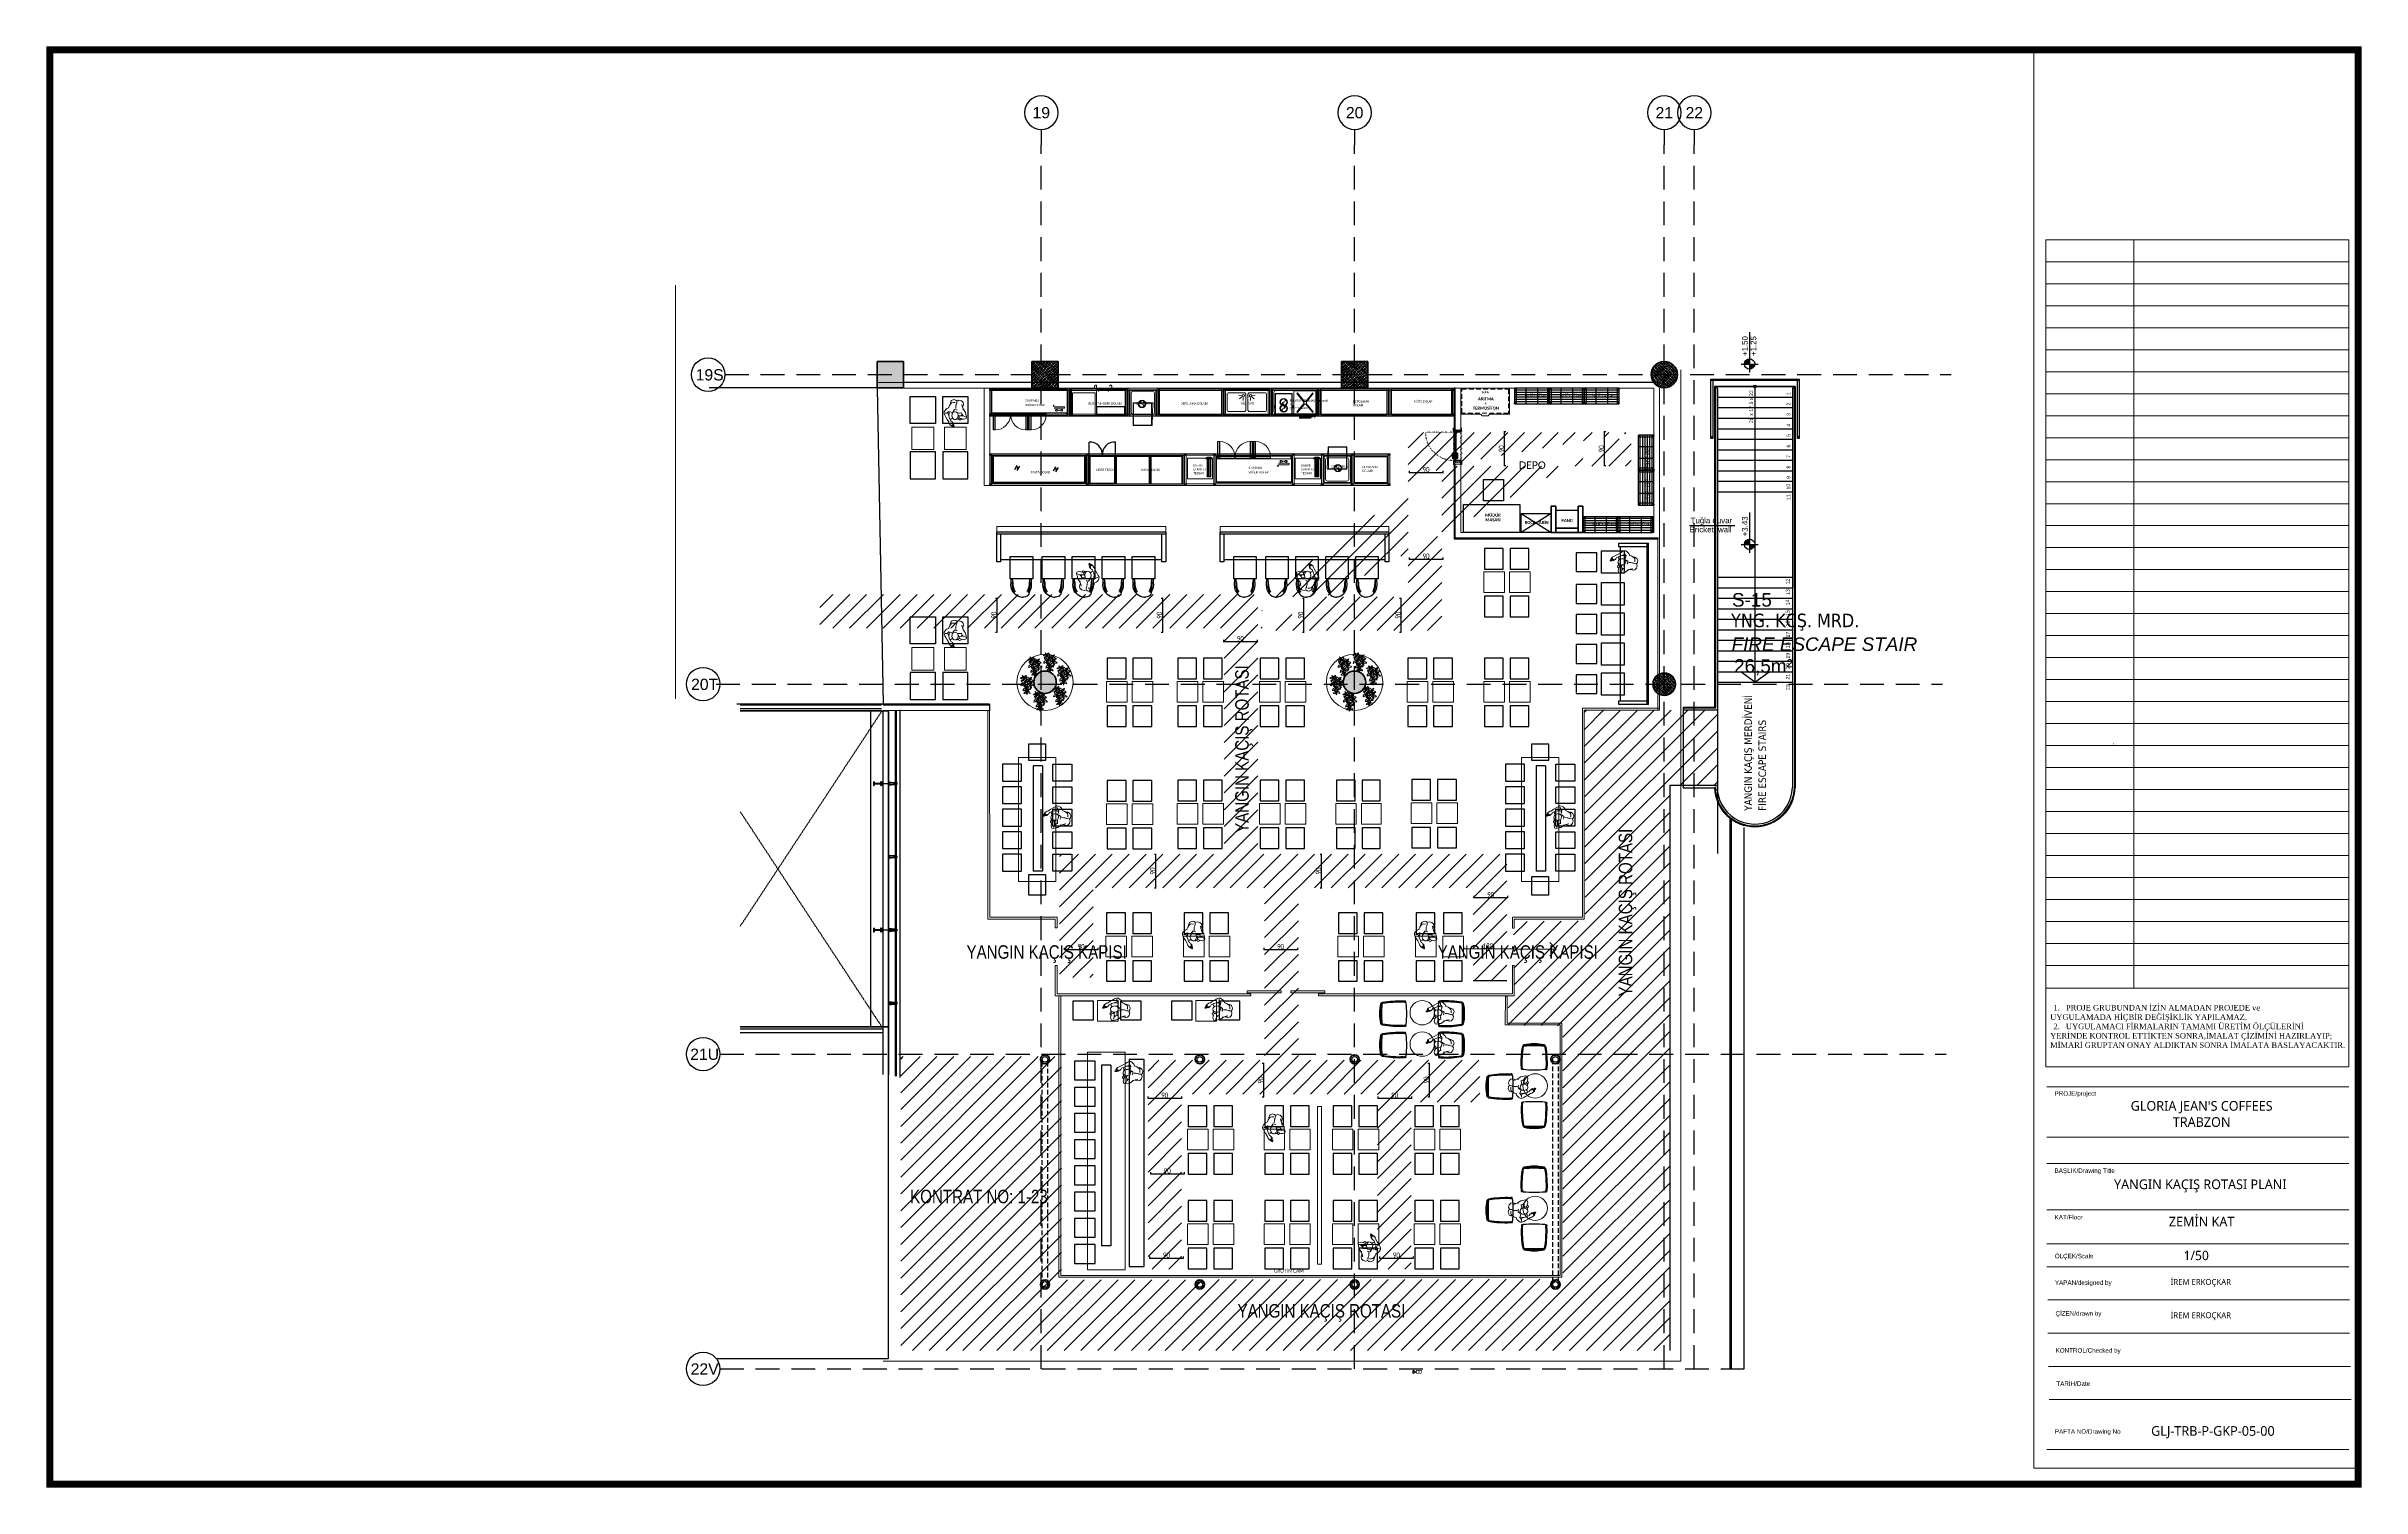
# Model space of a CAD drawing. Header units: millimetres. Extents: x -24 to 530668, y -246875 to -2983.
# Drawn here: x 257069 to 263239, y -124857 to -121015 of the extents above; entities that cross this region are included whole.
import ezdxf
from ezdxf.enums import TextEntityAlignment as Align

# ---------------------------------------------------------------- set-up
doc = ezdxf.new("R2010")
doc.units = ezdxf.units.MM
doc.header["$PDMODE"] = 2
for name, pattern in [('ACAD_ISO07W100', [3, 0, -3]), ('DASHDOTX2', [50.8, 25.4, -12.7, 0, -12.7]), ('DASHED', [19.05, 12.7, -6.35]), ('DASHED2', [9.525, 6.35, -3.175]), ('HIDDEN', [0.375, 0.25, -0.125]), ('JIS_02_1.0', [2, 1, -1]), ('X_S_COL_01$0$HIDDEN', [9.525, 6.35, -3.175])]:
    doc.linetypes.add(name, pattern=pattern)
doc.layers.get('0').update_dxf_attribs({"lineweight": 20})
for name, color, linetype in [('0-HSL-HTC', 253, 'Continuous'), ('0-TXT-X100', 6, 'Continuous'), ('a_arrow_entrance', 7, 'Continuous'), ('a_circulation_balustrade_plan', 1, 'Continuous'), ('a_circulation_stair_plan', 1, 'Continuous'), ('a_door_fire escape_plan', 2, 'Continuous'), ('a_facade cladding_stone_elevation', 43, 'Continuous'), ('a_glazing_double glazing', 161, 'Continuous'), ('a_grid_label', 9, 'Continuous'), ('a_grid_label_1_1', 9, 'Continuous'), ('a_hidden lines1', 9, 'JIS_02_1.0'), ('a_level_plan_1_1', 7, 'Continuous'), ('a_level_plan_1_100', 7, 'Continuous'), ('a_outline_02', 1, 'Continuous'), ('a_outline_03', 2, 'Continuous'), ('a_roof cladding_roof tile_hidden', 9, 'JIS_02_1.0'), ('a_structure_steel structure_elevation1', 1, 'Continuous'), ('a_structure_steel structure_elevation2', 9, 'Continuous'), ('a_structure_steel structure_plan', 2, 'Continuous'), ('a_structure_steel structure_section', 2, 'Continuous'), ('a_text_1_1000_english', 7, 'Continuous'), ('a_text_1_100_turkish', 7, 'Continuous'), ('a_text_1_500_english', 7, 'Continuous'), ('a_text_1_500_turkish', 7, 'Continuous'), ('a_window_metal_aluminium_elevation', 173, 'Continuous'), ('a_window_metal_aluminium_section', 2, 'Continuous'), ('kapı', 25, 'Continuous'), ('Kıtc-014 Elk Tes İşaretler', 1, 'Continuous'), ('XM_GRID_OO$0$XM_GRID_OO$0$a_text_1_200_turkish', 7, 'Continuous'), ('yazı', 11, 'Continuous')]:
    doc.layers.add(name, color=color, linetype=linetype)
for name, color, linetype, lineweight in [('0S-Glass', 130, 'Continuous', 35), ('0S-Profile EPDM', 22, 'Continuous', 25), ('0S-Profile PVC-U', 254, 'Continuous', 25), ('0S-Shading EPDM', 25, 'Continuous', 13), ('0S-Shading PVC-U', 253, 'Continuous', 13), ('A-RCON-1', 8, 'Continuous', 5), ('ahsap', 34, 'Continuous', 25), ('ahşap', 32, 'Continuous', 25), ('ahşap kesit', 30, 'Continuous', 30), ('alçıpan', 12, 'Continuous', 20), ('aydınlatma yazı', 1, 'Continuous', 20), ('CAM', 141, 'Continuous', 0), ('demir-1', 103, 'Continuous', 20), ('elektrik panosu', 1, 'Continuous', 25), ('KP', 167, 'Continuous', 30), ('makineekipman', 156, 'Continuous', 20), ('mutfak ekipmanları', 167, 'Continuous', 25), ('t_antet', 24, 'Continuous', 20), ('t_cam', 132, 'Continuous', 20), ('t_ince', 66, 'Continuous', 9), ('t_kesitçizgisi', 7, 'DASHDOTX2', 30), ('t_mob kesit', 32, 'Continuous', 25), ('t_tarama', 253, 'Continuous', 5), ('t_yazı', 23, 'Continuous', 25), ('tefris', 30, 'Continuous', 0), ('tefrişoturum', 59, 'Continuous', 25), ('tefrişyazı', 7, 'Continuous', 20), ('tezgahekipman', 146, 'Continuous', 20), ('X_S_COL_01$0$SC_COLS_SITU_E_SECT', 4, 'Continuous', 50), ('X_S_COL_01$0$SS_COLS_MAIN_E_HIDE', 142, 'X_S_COL_01$0$HIDDEN', 25), ('X_S_COL_01$1$SS_COLS_MAIN_E_SECT', 142, 'Continuous', 50), ('ölçü', 251, 'Continuous', 5)]:
    doc.layers.add(name, color=color, linetype=linetype, lineweight=lineweight)
doc.layers.add('a_calculation_brut room areas', color=92, linetype='Continuous', plot=False)
doc.styles.add('arial', font='arial.ttf')
doc.styles.add('ARIALT', font='arial.ttf', dxfattribs={"height": 10})
doc.styles.add('OLUŞTURULMUŞ_STİL_1', font='arialbd.ttf')
doc.styles.add('SIMPLEX', font='SIMPLEX')
doc.styles.get("Standard").update_dxf_attribs({"font": 'times.ttf', "height": 12})
doc.styles.add('style1', font='arial.ttf', dxfattribs={"height": 20})
doc.styles.add('text2', font='calibri.ttf', dxfattribs={"width": 0.8})
doc.styles.add('txt_tur_1', font='arial.ttf', dxfattribs={"height": 1.5})
doc.styles.add('txt_tur_100', font='arial.ttf', dxfattribs={"height": 150})
doc.styles.add('türkçe', font='arial.ttf')
doc.styles.add('X_S_COL_01$0$arial', font='arial.ttf')
doc.styles.add('Ölçü50', font='calibri.ttf', dxfattribs={"width": 0.7})
doc.dimstyles.new('olcu10', dxfattribs={"dimtxt": 14, "dimasz": 2, "dimexe": 1.25, "dimexo": 0.625, "dimgap": 0.5, "dimtad": 1, "dimdec": 1, "dimrnd": 0.5, "dimzin": 9, "dimtxsty": 'Ölçü50', "dimblk": 'ARCHTICK', "dimcen": 2, "dimclrd": 256, "dimclre": 256, "dimclrt": 6, "dimazin": 2, "dimtfac": 1, "dimtdec": 1, "dimtix": 1, "dimtmove": 0, "dimatfit": 3, "dimldrblk": 'ARCHTICK', "dimfxl": 1, "dimlwd": -1, "dimarcsym": 0})
pattern_1 = [(135, (232235.527, -137040.48), (-4.490128, -4.490128), []), (135, (232235.527, -137035.9897), (-4.490128, -4.490128), [3.175, -1.5875])]

# ---------------------------------------------------------------- blocks, each defined once
blk = doc.blocks.new('Gasket 242524')
at = {"layer": '0S-Shading EPDM'}
h = blk.add_hatch(dxfattribs=at)
h.set_pattern_fill('ANSI37', color=256, scale=0.625, angle=90, style=0)
h.paths.add_polyline_path([(-2.737134, 5.300517), (-2.87946, 5.056922), (-3.000123, 4.801901), (-3.098214, 4.537377), (-3.172994, 4.265342), (-3.223901, 3.987847), (-3.250549, 3.706982), (-3.252739, 3.424864), (-3.230453, 3.14362), (-3.18386, 2.865368), (-3.113311, 2.592205), (-3.019338, 2.32619), (-2.902648, 2.069327), (-2.76412, 1.823552), (-2.6048, 1.590717), (-2.556662, 1.520493), (-2.514672, 1.446428), (-2.479134, 1.36906), (-2.450306, 1.288949), (-2.428397, 1.206677), (-2.413566, 1.122839), (-2.405919, 1.038044), (-2.405514, 0.952905), (-2.412352, 0.86804), (-2.426384, 0.784065), (-2.447508, 0.701588), (-2.475572, 0.621206), (-2.510371, 0.543503), (-2.551654, 0.469042), (-2.599121, 0.398362), (-2.652428, 0.331976), (-2.711189, 0.270365), (-2.774978, 0.213975), (-2.843332, 0.163216), (-2.915756, 0.118456), (-2.991725, 0.080018), (-3.070688, 0.048182), (-3.152073, 0.023177), (-3.235291, 0.005187), (-3.319736, -0.00566), (-3.404799, -0.009285), (-4.813239, -0.009285), (-4.890818, -0.012298), (-4.96793, -0.021322), (-5.04411, -0.0363), (-5.118898, -0.057143), (-5.191843, -0.083726), (-8.888317, -1.595786), (-8.966648, -1.631845), (-9.041582, -1.674518), (-9.11256, -1.723489), (-9.179056, -1.778392), (-9.240574, -1.83882), (-9.296658, -1.904323), (-9.34689, -1.974415), (-9.390896, -2.048574), (-9.42835, -2.126248), (-9.458972, -2.20686), (-9.482536, -2.289811), (-9.498866, -2.374483), (-9.50784, -2.460247), (-9.509392, -2.546466), (-9.50351, -2.632498), (-9.490239, -2.717703), (-9.469675, -2.801448), (-9.441974, -2.88311), (-9.40734, -2.962082), (-9.366031, -3.037776), (-9.318354, -3.10963), (-9.264664, -3.17711), (-9.205361, -3.239713), (-9.140884, -3.296974), (-9.071714, -3.348467), (-8.998365, -3.393809), (-8.921382, -3.432664), (-8.841338, -3.464742), (-8.758827, -3.489805), (-5.875279, -4.103828), (-2.950409, -4.473981), (-0.004806, -4.597656), (2.940798, -4.473985), (5.865668, -4.103838), (8.749217, -3.489819), (8.831728, -3.464756), (8.911773, -3.432678), (8.988756, -3.393823), (9.062106, -3.34848), (9.131277, -3.296986), (9.195754, -3.239725), (9.255058, -3.177121), (9.308748, -3.109641), (9.356425, -3.037787), (9.397735, -2.962092), (9.432369, -2.88312), (9.460071, -2.801457), (9.480634, -2.717711), (9.493906, -2.632505), (9.499788, -2.546473), (9.498236, -2.460254), (9.489261, -2.374489), (9.472932, -2.289816), (9.449368, -2.206865), (9.418745, -2.126252), (9.381291, -2.048577), (9.337284, -1.974418), (9.287052, -1.904326), (9.230968, -1.838822), (9.169449, -1.778393), (9.102953, -1.72349), (9.031974, -1.674519), (8.95704, -1.631845), (8.878708, -1.595786), (5.182234, -0.083726), (5.109288, -0.057143), (5.034501, -0.0363), (4.958321, -0.021322), (4.881209, -0.012298), (4.80363, -0.009285), (3.39519, -0.009285), (3.310127, -0.00566), (3.225681, 0.005187), (3.142464, 0.023177), (3.061079, 0.048182), (2.982116, 0.080018), (2.906147, 0.118456), (2.833723, 0.163216), (2.765369, 0.213975), (2.70158, 0.270365), (2.642819, 0.331976), (2.589512, 0.398362), (2.542045, 0.469042), (2.500762, 0.543503), (2.465963, 0.621206), (2.437899, 0.701588), (2.416775, 0.784065), (2.402743, 0.86804), (2.395905, 0.952905), (2.39631, 1.038044), (2.403957, 1.122839), (2.418788, 1.206677), (2.440697, 1.288949), (2.469525, 1.36906), (2.505063, 1.446428), (2.547053, 1.520493), (2.595191, 1.590717), (2.754511, 1.823552), (2.893039, 2.069327), (3.009729, 2.32619), (3.103702, 2.592205), (3.174251, 2.865368), (3.220844, 3.14362), (3.24313, 3.424864), (3.24094, 3.706982), (3.214292, 3.987847), (3.163385, 4.265342), (3.088605, 4.537377), (2.990514, 4.801901), (2.869851, 5.056922), (2.727525, 5.300517), (2.56461, 5.530851), (2.382333, 5.746188), (2.182067, 5.944906), (1.965322, 6.125506), (1.73373, 6.286629), (1.489038, 6.427059), (1.233088, 6.545739), (0.967811, 6.641774), (0.695204, 6.714442), (0.417322, 6.763193), (0.136258, 6.78766), (-0.145868, 6.78766), (-0.426931, 6.763193), (-0.704813, 6.714442), (-0.97742, 6.641774), (-1.242697, 6.545739), (-1.498647, 6.427059), (-1.743339, 6.286629), (-1.974931, 6.125506), (-2.191676, 5.944906), (-2.391942, 5.746188), (-2.574219, 5.530851)])
at = {"layer": '0S-Profile EPDM'}
blk.add_lwpolyline([(-2.737134, 5.300517), (-2.87946, 5.056922), (-3.000123, 4.801901), (-3.098214, 4.537377), (-3.172994, 4.265342), (-3.223901, 3.987847), (-3.250549, 3.706982), (-3.252739, 3.424864), (-3.230453, 3.14362), (-3.18386, 2.865368), (-3.113311, 2.592205), (-3.019338, 2.32619), (-2.902648, 2.069327), (-2.76412, 1.823552), (-2.6048, 1.590717), (-2.556662, 1.520493), (-2.514672, 1.446428), (-2.479134, 1.36906), (-2.450306, 1.288949), (-2.428397, 1.206677), (-2.413566, 1.122839), (-2.405919, 1.038044), (-2.405514, 0.952905), (-2.412352, 0.86804), (-2.426384, 0.784065), (-2.447508, 0.701588), (-2.475572, 0.621206), (-2.510371, 0.543503), (-2.551654, 0.469042), (-2.599121, 0.398362), (-2.652428, 0.331976), (-2.711189, 0.270365), (-2.774978, 0.213975), (-2.843332, 0.163216), (-2.915756, 0.118456), (-2.991725, 0.080018), (-3.070688, 0.048182), (-3.152073, 0.023177), (-3.235291, 0.005187), (-3.319736, -0.00566), (-3.404799, -0.009285), (-4.813239, -0.009285), (-4.890818, -0.012298), (-4.96793, -0.021322), (-5.04411, -0.0363), (-5.118898, -0.057143), (-5.191843, -0.083726), (-8.888317, -1.595786), (-8.966648, -1.631845), (-9.041582, -1.674518), (-9.11256, -1.723489), (-9.179056, -1.778392), (-9.240574, -1.83882), (-9.296658, -1.904323), (-9.34689, -1.974415), (-9.390896, -2.048574), (-9.42835, -2.126248), (-9.458972, -2.20686), (-9.482536, -2.289811), (-9.498866, -2.374483), (-9.50784, -2.460247), (-9.509392, -2.546466), (-9.50351, -2.632498), (-9.490239, -2.717703), (-9.469675, -2.801448), (-9.441974, -2.88311), (-9.40734, -2.962082), (-9.366031, -3.037776), (-9.318354, -3.10963), (-9.264664, -3.17711), (-9.205361, -3.239713), (-9.140884, -3.296974), (-9.071714, -3.348467), (-8.998365, -3.393809), (-8.921382, -3.432664), (-8.841338, -3.464742), (-8.758827, -3.489805), (-5.875279, -4.103828), (-2.950409, -4.473981), (-0.004806, -4.597656), (2.940798, -4.473985), (5.865668, -4.103838), (8.749217, -3.489819), (8.831728, -3.464756), (8.911773, -3.432678), (8.988756, -3.393823), (9.062106, -3.34848), (9.131277, -3.296986), (9.195754, -3.239725), (9.255058, -3.177121), (9.308748, -3.109641), (9.356425, -3.037787), (9.397735, -2.962092), (9.432369, -2.88312), (9.460071, -2.801457), (9.480634, -2.717711), (9.493906, -2.632505), (9.499788, -2.546473), (9.498236, -2.460254), (9.489261, -2.374489), (9.472932, -2.289816), (9.449368, -2.206865), (9.418745, -2.126252), (9.381291, -2.048577), (9.337284, -1.974418), (9.287052, -1.904326), (9.230968, -1.838822), (9.169449, -1.778393), (9.102953, -1.72349), (9.031974, -1.674519), (8.95704, -1.631845), (8.878708, -1.595786), (5.182234, -0.083726), (5.109288, -0.057143), (5.034501, -0.0363), (4.958321, -0.021322), (4.881209, -0.012298), (4.80363, -0.009285), (3.39519, -0.009285), (3.310127, -0.00566), (3.225681, 0.005187), (3.142464, 0.023177), (3.061079, 0.048182), (2.982116, 0.080018), (2.906147, 0.118456), (2.833723, 0.163216), (2.765369, 0.213975), (2.70158, 0.270365), (2.642819, 0.331976), (2.589512, 0.398362), (2.542045, 0.469042), (2.500762, 0.543503), (2.465963, 0.621206), (2.437899, 0.701588), (2.416775, 0.784065), (2.402743, 0.86804), (2.395905, 0.952905), (2.39631, 1.038044), (2.403957, 1.122839), (2.418788, 1.206677), (2.440697, 1.288949), (2.469525, 1.36906), (2.505063, 1.446428), (2.547053, 1.520493), (2.595191, 1.590717), (2.754511, 1.823552), (2.893039, 2.069327), (3.009729, 2.32619), (3.103702, 2.592205), (3.174251, 2.865368), (3.220844, 3.14362), (3.24313, 3.424864), (3.24094, 3.706982), (3.214292, 3.987847), (3.163385, 4.265342), (3.088605, 4.537377), (2.990514, 4.801901), (2.869851, 5.056922), (2.727525, 5.300517), (2.56461, 5.530851), (2.382333, 5.746188), (2.182067, 5.944906), (1.965322, 6.125506), (1.73373, 6.286629), (1.489038, 6.427059), (1.233088, 6.545739), (0.967811, 6.641774), (0.695204, 6.714442), (0.417322, 6.763193), (0.136258, 6.78766), (-0.145868, 6.78766), (-0.426931, 6.763193), (-0.704813, 6.714442), (-0.97742, 6.641774), (-1.242697, 6.545739), (-1.498647, 6.427059), (-1.743339, 6.286629), (-1.974931, 6.125506), (-2.191676, 5.944906), (-2.391942, 5.746188), (-2.574219, 5.530851), (-2.737134, 5.300517)], close=True, dxfattribs=at)
blk = doc.blocks.new('_242524')
at = {"layer": '0S-Profile EPDM'}
blk.add_blockref('Gasket 242524', (0, 0), dxfattribs=at)
blk = doc.blocks.new('dgriya')
at = {"layer": 'a_window_metal_aluminium_section', "extrusion": (0, 0, -1)}
for p, q in [((-162, 4), (-161, 5)), ((-161, 2), (-162, 4)), ((-162, 4), (-162, 4)), ((-161, 5), (-134, 5)), ((-160, 2), (-161, 2)), ((-159, 2), (-160, 2)), ((-158, 2), (-159, 2)), ((-156, 2), (-158, 2)), ((-158, 2), (-158, 2)), ((-158, 2), (-158, 2)), ((-155, 2), (-156, 2)), ((-156, 2), (-156, 2)), ((-156, 2), (-156, 2)), ((-154, 2), (-155, 2)), ((-153, 2), (-154, 2)), ((-154, 2), (-154, 2)), ((-152, 2), (-153, 2)), ((-153, 2), (-153, 2)), ((-151, 2), (-152, 2)), ((-150, 2), (-151, 2)), ((-151, 2), (-151, 2)), ((-149, 2), (-150, 2)), ((-147, 2), (-149, 2)), ((-149, 2), (-149, 2)), ((-149, 2), (-149, 2)), ((-146, 2), (-147, 2)), ((-147, 2), (-147, 2)), ((-147, 2), (-147, 2)), ((-146, 23), (-146, 25)), ((-146, 25), (3, 25)), ((-145, 22), (-146, 23)), ((-146, 14), (-145, 15)), ((-146, 13), (-146, 14)), ((-145, 13), (-146, 13)), ((-144, 1), (-146, 2)), ((-144, 22), (-145, 22)), ((-145, 15), (-144, 15)), ((-133, 13), (-145, 13)), ((-142, 23), (-144, 23)), ((-144, 23), (-144, 22)), ((-144, 15), (-144, 14)), ((-144, 14), (-142, 14)), ((-143, 0), (-144, 1)), ((-144, -1), (-143, 0)), ((-142, 19), (-142, 23)), ((-142, 14), (-142, 19)), ((-142, 19), (-141, 19)), ((-141, 19), (-142, 19)), ((-134, 5), (-133, 5)), ((-133, 12), (-133, 13)), ((-133, 6), (-133, 12)), ((-133, 5), (-133, 6)), ((3, 25), (4, 25)), ((4, 25), (4, 24)), ((4, 24), (4, -24)), ((-162, -4), (-161, -3)), ((-162, -5), (-162, -4)), ((-161, -5), (-162, -5)), ((-161, -3), (-160, -2)), ((-134, -5), (-161, -5)), ((-160, -2), (-159, -2)), ((-159, -2), (-159, -2)), ((-159, -2), (-159, -2)), ((-159, -2), (-157, -2)), ((-157, -2), (-157, -2)), ((-157, -2), (-157, -2)), ((-157, -2), (-156, -2)), ((-156, -2), (-155, -2)), ((-155, -2), (-155, -2)), ((-155, -2), (-154, -2)), ((-154, -2), (-153, -2)), ((-153, -2), (-153, -2)), ((-153, -2), (-152, -2)), ((-152, -2), (-152, -2)), ((-152, -2), (-151, -2)), ((-151, -2), (-150, -2)), ((-150, -2), (-150, -2)), ((-150, -2), (-150, -2)), ((-150, -2), (-148, -2)), ((-148, -2), (-148, -2)), ((-148, -2), (-148, -2)), ((-148, -2), (-146, -2)), ((-146, -2), (-144, -1)), ((-146, -13), (-145, -13)), ((-146, -14), (-146, -13)), ((-146, -13), (-146, -13)), ((-145, -15), (-146, -14)), ((-146, -23), (-145, -22)), ((-146, -25), (-146, -23)), ((3, -25), (-146, -25)), ((-145, -13), (-133, -13)), ((-144, -15), (-145, -15)), ((-145, -22), (-144, -22)), ((-142, -14), (-144, -14)), ((-144, -14), (-144, -15)), ((-144, -22), (-144, -24)), ((-144, -24), (-142, -24)), ((-142, -19), (-142, -14)), ((-142, -24), (-142, -19)), ((-142, -19), (-141, -19)), ((-141, -19), (-142, -19)), ((-133, -6), (-134, -5)), ((-133, -12), (-133, -6)), ((-133, -6), (-133, -6)), ((-133, -13), (-133, -12)), ((4, -25), (3, -25)), ((4, -24), (4, -25))]:
    blk.add_line(p, q, dxfattribs=at)
at = {"layer": 'a_window_metal_aluminium_section'}
for p, q in [((-130, 23), (-130, -23)), ((0, 23), (-130, 23)), ((-130, 23), (-130, 23)), ((0, -23), (0, 23)), ((-130, -23), (0, -23))]:
    blk.add_line(p, q, dxfattribs=at)
for points in [[(-192, 27), (-204, 27), (-204, 0)], [(-192, 25), (-202, 25), (-202, 0)], [(-192, 25), (-192, 27)], [(-192, -27), (-204, -27), (-204, 0)], [(-192, -25), (-202, -25), (-202, 0)], [(-192, -25), (-192, -27)]]:
    blk.add_lwpolyline(points, dxfattribs=at)
for points in [[(-192, 23), (-192, 20), (-192, 19), (-193, 19), (-193, 21), (-195, 21), (-195, 21), (-195, 21), (-195, 21), (-195, 20), (-195, 20), (-195, 20), (-196, 20), (-196, 20), (-196, 11), (-193, 11), (-193, 12), (-192, 12), (-192, 12), (-192, -12), (-192, -12), (-193, -12), (-193, -11), (-196, -11), (-196, -20), (-196, -20), (-195, -20), (-195, -20), (-195, -20), (-195, -21), (-195, -21), (-195, -21), (-195, -21), (-193, -21), (-193, -19), (-192, -19), (-192, -20), (-192, -24), (-195, -23), (-195, -22), (-196, -22), (-196, -23), (-196, -23), (-196, -23), (-196, -23), (-196, -23), (-196, -23), (-196, -23), (-196, -23), (-196, -23), (-196, -23), (-196, -23), (-196, -23), (-196, -23), (-197, -23), (-197, -23), (-197, -23), (-197, -23), (-197, -23), (-197, -23), (-197, -23), (-198, -23), (-198, -23), (-198, -23), (-198, -23), (-198, -23), (-198, -23), (-198, -23), (-198, -23), (-198, -23), (-198, -23), (-199, -23), (-199, -22), (-199, -22), (-199, -22), (-199, -22), (-199, -22), (-199, -22), (-199, -22), (-199, -22), (-200, -22), (-200, -22), (-200, -22), (-200, -22), (-200, -22), (-200, -22), (-200, -22), (-201, -22), (-201, -22), (-201, -22), (-201, -22), (-201, -22), (-201, -21), (-201, -21), (-201, -21), (-201, -21), (-201, -21), (-201, -21), (-201, -21), (-201, -21), (-201, -21), (-201, -20), (-198, -20), (-198, -20), (-198, -20), (-198, -20), (-198, -20), (-198, -11), (-198, -11), (-197, -10), (-197, -10), (-197, -10), (-197, -10), (-197, -10), (-197, -10), (-197, -10), (-196, -10), (-195, -10), (-195, -10), (-195, -10), (-195, -10), (-195, -9), (-195, -9), (-195, -9), (-195, -9), (-195, 0), (-194, 0), (-194, 0), (-194, 0), (-195, 0), (-195, 9), (-195, 9), (-195, 9), (-195, 9), (-195, 10), (-195, 10), (-195, 10), (-195, 10), (-196, 10), (-197, 10), (-197, 10), (-197, 10), (-197, 10), (-197, 10), (-197, 10), (-197, 10), (-198, 11), (-198, 11), (-198, 20), (-198, 20), (-198, 20), (-198, 20), (-198, 20), (-201, 20), (-201, 21), (-201, 21), (-201, 21), (-201, 21), (-201, 21), (-201, 21), (-201, 21), (-201, 21), (-201, 21), (-201, 22), (-201, 22), (-201, 22), (-201, 22), (-200, 22), (-200, 22), (-200, 22), (-200, 22), (-200, 22), (-200, 22), (-200, 22), (-200, 22), (-200, 22), (-199, 22), (-199, 22), (-199, 22), (-199, 22), (-199, 22), (-199, 22), (-198, 23), (-198, 23), (-198, 23), (-198, 23), (-198, 23), (-198, 23), (-198, 23), (-198, 23), (-198, 23), (-197, 23), (-197, 23), (-197, 23), (-197, 23), (-197, 23), (-197, 23), (-197, 23), (-197, 23), (-197, 23), (-196, 23), (-196, 23), (-196, 23), (-196, 23), (-196, 23), (-196, 23), (-196, 23), (-196, 23), (-196, 23), (-196, 23), (-196, 22), (-196, 22), (-195, 22), (-195, 22), (-192, 23)], [(-133, -3), (-133, -3), (-133, 3), (-133, 3), (-141, 3), (-141, 3), (-141, -3), (-141, -3), (-133, -3)], [(-138, 14), (-133, 14), (-133, 19), (-132, 19), (-133, 19), (-133, 23), (-138, 23), (-138, 22), (-139, 22), (-140, 23), (-140, 23), (-140, 23), (-140, 22), (-139, 21), (-139, 20), (-139, 17), (-139, 16), (-140, 15), (-140, 15), (-140, 15), (-140, 15), (-139, 15), (-138, 15), (-138, 14)], [(-138, -24), (-133, -24), (-133, -19), (-132, -19), (-133, -19), (-133, -14), (-138, -14), (-138, -15), (-139, -15), (-140, -15), (-140, -15), (-140, -15), (-140, -15), (-139, -16), (-139, -17), (-139, -20), (-139, -21), (-140, -22), (-140, -23), (-140, -23), (-140, -23), (-139, -22), (-138, -22), (-138, -24)]]:
    blk.add_lwpolyline(points, close=True, dxfattribs=at)
blk = doc.blocks.new('Gasket 244947')
at = {"layer": '0S-Shading EPDM'}
h = blk.add_hatch(dxfattribs=at)
h.set_pattern_fill('ANSI37', color=256, scale=0.625, angle=90, style=0)
h.paths.add_polyline_path([(7.8, 0), (4.57, 0), (4.1, 0.5), (4.1, 1.58), (4.57, 2), (7.83, 2), (8.3, 1.58), (8.3, 0.5)], flags=16)
h.paths.add_polyline_path([(7.4, -4.5), (5, -4.5), (4, -3.5), (4, -2.5), (5, -1.5), (7.4, -1.5), (8.4, -2.5), (8.4, -3.5)], flags=16)
h.paths.add_polyline_path([(0.91, -7.87), (2.9, -7.87), (3.99, -7.9), (5.07, -8.01), (6.14, -8.2), (7.19, -8.45), (8.3, -8.65), (9.42, -8.78), (12.23, -8.8), (12.9, -8.4), (12.91, -8.21), (12.46, -7.82), (11.61, -7.83), (10.44, -7.8), (9.24, -7.74), (8.44, -7.65), (8.12, -7.41), (8.1, -7.23), (8.45, -6.86), (11.4, -7.01), (12.4, -6.05), (12.4, 0), (10.39, 0), (9.83, -0.15), (9.49, 0.08), (9.49, 1.7), (9.96, 1.98), (10.11, 2.19), (10, 2.47), (8.62, 3.61), (7.17, 3.1), (5.24, 3.1), (3.78, 3.61), (2.4, 2.47), (2.29, 2.19), (2.44, 1.98), (2.91, 1.7), (2.91, 0.08), (2.57, -0.15), (2.02, 0), (0, 0), (0, -5.98), (-0.26, -6.64), (-0.75, -7.11), (-1.28, -7.54), (-1.86, -7.9), (-2.46, -8.21), (-3.01, -8.46), (-3.07, -8.63), (-3.01, -8.79), (-2.85, -8.87), (-1.55, -8.62), (0.07, -8.05)])
at = {"layer": '0S-Profile EPDM'}
blk.add_lwpolyline([(0.91, -7.87), (2.9, -7.87), (3.99, -7.9), (5.07, -8.01), (6.14, -8.2), (7.19, -8.45), (8.3, -8.65), (9.42, -8.78), (12.23, -8.8), (12.9, -8.4), (12.91, -8.21), (12.46, -7.82), (11.61, -7.83), (10.44, -7.8), (9.24, -7.74), (8.44, -7.65), (8.12, -7.41), (8.1, -7.23), (8.45, -6.86), (11.4, -7.01), (12.4, -6.05), (12.4, 0), (10.39, 0), (9.83, -0.15), (9.49, 0.08), (9.49, 1.7), (9.96, 1.98), (10.11, 2.19), (10, 2.47), (8.62, 3.61), (7.17, 3.1), (5.24, 3.1), (3.78, 3.61), (2.4, 2.47), (2.29, 2.19), (2.44, 1.98), (2.91, 1.7), (2.91, 0.08), (2.57, -0.15), (2.02, 0), (0, 0), (0, -5.98), (-0.26, -6.64), (-0.75, -7.11), (-1.28, -7.54), (-1.86, -7.9), (-2.46, -8.21), (-3.01, -8.46), (-3.07, -8.63), (-3.01, -8.79), (-2.85, -8.87), (-1.55, -8.62), (0.07, -8.05), (0.91, -7.87)], close=True, dxfattribs=at)
at = {"layer": '0S-Profile EPDM', "extrusion": (0, 0, -1)}
for points in [[(-7.8, 0), (-4.57, 0), (-4.1, 0.5), (-4.1, 1.58), (-4.57, 2), (-7.83, 2), (-8.3, 1.58), (-8.3, 0.5), (-7.8, 0)], [(-7.4, -4.5), (-5, -4.5), (-4, -3.5), (-4, -2.5), (-5, -1.5), (-7.4, -1.5), (-8.4, -2.5), (-8.4, -3.5), (-7.4, -4.5)]]:
    blk.add_lwpolyline(points, close=True, dxfattribs=at)
blk = doc.blocks.new('_244947')
at = {"layer": '0S-Profile EPDM'}
blk.add_blockref('Gasket 244947', (0, 0), dxfattribs=at)
blk = doc.blocks.new('326320')
at = {"layer": '0S-Profile EPDM'}
for points in [[(8, 14), (8, 18), (7, 19), (5, 19), (4, 19), (4, 19), (3, 19), (3, 19), (3, 19), (2, 19), (2, 19), (2, 19), (0, 19), (0, 16), (0, 16), (0, 16), (0, 15), (0, 15), (0, 15), (0, 14), (0, 14), (0, 14), (0, 13), (0, 13), (0, 13), (0, 12), (0, 12), (0, 12), (0, 10), (1, 10), (1, 9), (0, 9), (0, 8), (0, 8), (0, 8), (0, 7), (0, 7), (0, 7), (0, 6), (0, 6), (0, 6), (0, 5), (0, 5), (0, 5), (0, 4), (0, 4), (0, 4), (0, 0), (2, 0), (2, 0), (2, 0), (3, 0), (3, 0), (3, 0), (4, 0), (4, 0), (5, 0), (7, 0), (8, 2), (8, 6), (21, 6), (21, 6), (20, 7), (9, 7), (9, 7), (9, 12), (9, 12), (20, 12), (21, 13), (21, 14)], [(7, 17), (7, 2), (6, 2), (1, 2), (1, 18), (6, 18), (7, 17)]]:
    blk.add_lwpolyline(points, close=True, dxfattribs=at)
blk = doc.blocks.new('COLUMN-GZL6')
at = {"color": 0, "linetype": 'ByBlock', "lineweight": -2}
blk.add_lwpolyline([(50, 0), (50, -9), (15, -9, 0.414214), (3, -21), (3, -179, 0.414214), (15, -191), (50, -191), (50, -200), (-50, -200), (-50, -191), (-15, -191, 0.414214), (-3, -179), (-3, -21, 0.414214), (-15, -9), (-50, -9), (-50, 0)], format="xyb", close=True, dxfattribs=at)
at = {"style": 'arial', "flags": 9}
for tag in ['DATA', 'PROMPTS']:
    blk.add_attdef(tag, (0, 0), '', height=3, dxfattribs=at)
blk = doc.blocks.new('X_S_COL_01$0$COLUMN-GZL6')
at = {"color": 0, "linetype": 'ByBlock', "lineweight": -2}
blk.add_lwpolyline([(50, 0), (50, -9), (15, -9, 0.414214), (3, -21), (3, -179, 0.414214), (15, -191), (50, -191), (50, -200), (-50, -200), (-50, -191), (-15, -191, 0.414214), (-3, -179), (-3, -21, 0.414214), (-15, -9), (-50, -9), (-50, 0)], format="xyb", close=True, dxfattribs=at)
at = {"style": 'X_S_COL_01$0$arial', "flags": 9}
for tag in ['DATA', 'PROMPTS']:
    blk.add_attdef(tag, (0, 0), '', height=3, dxfattribs=at)
blk = doc.blocks.new('isttif rafı-flat-4')
for p, q in [((-1110, -1291.1), (-1068, -1291.1)), ((-1104.9, -1286), (-1104.9, -1379)), ((-1098.6, -1286), (-1098.6, -1379)), ((-1092.4, -1286), (-1092.4, -1379)), ((-1086.1, -1286), (-1086.1, -1379)), ((-1079.9, -1286), (-1079.9, -1379)), ((-1073.6, -1286), (-1073.6, -1379)), ((-1110, -1317), (-1068, -1317)), ((-1110, -1348), (-1068, -1348)), ((-1110, -1373.9), (-1068, -1373.9))]:
    blk.add_line(p, q)
blk.add_lwpolyline([(-1110, -1287.5), (-1110, -1377.5, 0.414214), (-1108.5, -1379), (-1069.5, -1379, 0.414214), (-1068, -1377.5), (-1068, -1287.5, 0.414214), (-1069.5, -1286), (-1108.5, -1286, 0.414214)], format="xyb", close=True)
for centre in [(-1108.5, -1287.5), (-1069.5, -1287.5), (-1108.5, -1377.5), (-1069.5, -1377.5)]:
    blk.add_circle(centre, 1.5)
blk = doc.blocks.new('A$C70273054-flat-1')
for p, q in [((-67, 130.2), (-67, 0)), ((2.5, 130.2), (-67, 130.2)), ((2.5, 130.2), (2.5, 77.1)), ((4.5, 75.1), (4.5, 75.1)), ((6.5, 57.1), (6.5, 73.1)), ((2.5, 0), (2.5, 53.1)), ((4.5, 55.1), (4.5, 55.1)), ((-67, 0), (2.5, 0))]:
    blk.add_line(p, q)
at = {"linetype": 'DASHED'}
blk.add_lwpolyline([(-0.5, 3), (-0.5, 127.2), (-64, 127.2), (-64, 3)], close=True, dxfattribs=at)
for centre, start, end in [((4.5, 77.1), 180, 270), ((4.5, 73.1), 0, 90), ((4.5, 53.1), 90, 180), ((4.5, 57.1), 270, 0)]:
    blk.add_arc(centre, 2, start, end)
at = {"style": 'style1', "width": 0.8}
blk.add_text('***', height=12, rotation=90, dxfattribs=at).set_placement((-47.2, 54.7))
blk = doc.blocks.new('dada')
for p, q in [((219961.5, -31828.8), (219955.5, -31834.6)), ((219964.1, -31826.5), (219961.5, -31828.8)), ((219963.6, -31829.8), (219964.1, -31826.5)), ((219964.1, -31826.5), (219966.7, -31822.6)), ((219967.8, -31810.1), (219965.6, -31815.3)), ((219965.6, -31815.3), (219966.3, -31821)), ((219966.3, -31821), (219966.1, -31823.5)), ((219966.7, -31822.6), (219967.9, -31820.3)), ((219973.4, -31806.9), (219967.8, -31810.1)), ((219967.9, -31820.3), (219969.4, -31817.1)), ((219969.4, -31817.1), (219969.8, -31816.1)), ((219980.5, -31807), (219973.4, -31806.9)), ((219982, -31833.1), (219978.9, -31834)), ((219984.7, -31810), (219980.5, -31807)), ((219985.9, -31833.9), (219982, -31833.1)), ((219983.4, -31830.6), (219984.4, -31825.3)), ((219984.3, -31815.6), (219984.6, -31812.1)), ((219984.6, -31817.3), (219984.3, -31815.6)), ((219984.4, -31825.3), (219984.7, -31822.8)), ((219984.6, -31818.7), (219984.6, -31817.3)), ((219984.6, -31820.5), (219984.6, -31818.7)), ((219984.7, -31822.8), (219984.6, -31820.5)), ((219988.6, -31808.2), (219984.7, -31810)), ((219988, -31838.6), (219985.9, -31833.9)), ((219993.9, -31808.4), (219988.6, -31808.2)), ((219994, -31816.3), (219988.8, -31815.1)), ((219998.9, -31812.3), (219993.9, -31808.4)), ((219997.6, -31817.9), (219994, -31816.3)), ((219999.7, -31822.2), (219997.6, -31817.9)), ((219999.7, -31813.2), (219998.9, -31812.3)), ((220000.9, -31818.5), (219999.7, -31813.2)), ((220001.6, -31826.6), (219999.7, -31822.2)), ((220000.2, -31823.1), (220000.9, -31818.5)), ((220002.8, -31833), (220001.6, -31826.6)), ((220002.9, -31833.1), (220001.9, -31831.9)), ((220006.7, -31835.8), (220002.9, -31833.1)), ((219954.2, -31838.4), (219950.3, -31846.2)), ((219950.3, -31846.2), (219950.4, -31849.8)), ((219950.4, -31849.8), (219955.8, -31853.3)), ((219954.9, -31845.1), (219953.1, -31845.6)), ((219955.5, -31834.6), (219954.2, -31838.4)), ((219959.4, -31844.5), (219954.9, -31845.1)), ((219955.8, -31853.3), (219959.9, -31853.5)), ((219964.3, -31841.6), (219959.4, -31844.5)), ((219962.8, -31845.2), (219959.4, -31844.5)), ((219959.9, -31853.5), (219963.5, -31853.2)), ((219970.6, -31847.5), (219962.8, -31845.2)), ((219963.2, -31854.8), (219963.4, -31853.2)), ((219965.6, -31857.5), (219963.2, -31854.8)), ((219963.5, -31853.2), (219967.3, -31852.8)), ((219964.2, -31845.6), (219964.3, -31841.6)), ((219965.9, -31838.1), (219964.3, -31841.6)), ((219965.9, -31838.1), (219965, -31837.7)), ((219968.5, -31857.1), (219965.6, -31857.5)), ((219970.3, -31839.5), (219965.9, -31838.1)), ((219967.3, -31852.8), (219968.8, -31852.9)), ((219970.3, -31855.5), (219968.5, -31857.1)), ((219969.1, -31849.2), (219968.6, -31852.2)), ((219968.6, -31852.2), (219970.2, -31855.4)), ((219968.6, -31852.2), (219968.6, -31852.2)), ((219970.6, -31848), (219969.1, -31849.2)), ((219970.2, -31855.4), (219972, -31856.6)), ((219975.3, -31840.4), (219970.3, -31839.5)), ((219971, -31847.2), (219970.6, -31848)), ((219972.2, -31846.3), (219971, -31847.2)), ((219972, -31856.6), (219973.4, -31857.2)), ((219972.2, -31846.3), (219972.9, -31846.5)), ((219972.6, -31847.5), (219972.2, -31849)), ((219972.2, -31849), (219973.4, -31855)), ((219975.1, -31840.7), (219972.6, -31847.5)), ((219973.4, -31855), (219974.9, -31857.4)), ((219973.4, -31857.2), (219974.3, -31857.1)), ((219974.3, -31857.1), (219974, -31855.9)), ((219974.9, -31857.4), (219976.6, -31858.5)), ((219978.8, -31839.4), (219975.1, -31840.7)), ((219976.3, -31878.1), (219976.7, -31876.9)), ((219976.4, -31878.4), (219976.3, -31878.1)), ((219976.8, -31878.5), (219976.4, -31878.4)), ((219976.5, -31879.8), (219978.1, -31877.9)), ((219976.6, -31880.4), (219976.5, -31879.8)), ((219976.6, -31858.5), (219980.3, -31859.2)), ((219976.9, -31880.6), (219976.6, -31880.4)), ((219976.7, -31876.9), (219977.5, -31876.1)), ((219977.9, -31877.8), (219976.8, -31878.5)), ((219979.2, -31879.3), (219976.9, -31880.6)), ((219977.5, -31876.1), (219978.5, -31875)), ((219978.7, -31877), (219977.9, -31877.8)), ((219978.1, -31877.9), (219979, -31877.2)), ((219978.5, -31875), (219979.2, -31874.4)), ((219980.1, -31875.8), (219978.7, -31877)), ((219983.2, -31839.4), (219978.8, -31839.4)), ((219980.1, -31870.4), (219978.8, -31871.8)), ((219978.8, -31871.8), (219978.9, -31872.1)), ((219978.9, -31872.1), (219979.2, -31872.2)), ((219979, -31877.2), (219980.3, -31876.2)), ((219979.2, -31872.2), (219981.2, -31871.8)), ((219979.2, -31874.4), (219980.3, -31873.4)), ((219981, -31877.7), (219979.2, -31879.3)), ((219981.2, -31878.6), (219979.2, -31879.3)), ((219979.4, -31879.5), (219979.2, -31879.3)), ((219981, -31879.2), (219979.4, -31879.5)), ((219981, -31869.8), (219980.1, -31870.4)), ((219982.1, -31874.4), (219980.1, -31875.8)), ((219980.3, -31859.2), (219982.4, -31858.8)), ((219980.3, -31873.4), (219981.5, -31872.2)), ((219980.3, -31876.2), (219981.3, -31875.3)), ((219983.2, -31868.1), (219981, -31869.8)), ((219982.2, -31876.8), (219981, -31877.7)), ((219984.3, -31878.3), (219981, -31879.2)), ((219981.2, -31871.8), (219982.2, -31871.3)), ((219983.5, -31877.4), (219981.2, -31878.6)), ((219981.3, -31875.3), (219982.2, -31874.6)), ((219981.5, -31872.2), (219982.2, -31871.3)), ((219982.2, -31874.6), (219982.1, -31874.4)), ((219982.2, -31871.3), (219982.7, -31870.2)), ((219982.2, -31874.6), (219983.9, -31875.9)), ((219982.2, -31876.8), (219983.9, -31875.9)), ((219982.4, -31858.8), (219985.1, -31857.1)), ((219987.6, -31841.5), (219983.2, -31839.4)), ((219984.9, -31866.8), (219983.2, -31868.1)), ((219985.2, -31876.8), (219983.5, -31877.4)), ((219983.9, -31875.9), (219986.7, -31877.1)), ((219986.7, -31877.1), (219984.3, -31878.3)), ((219986.8, -31865.9), (219984.9, -31866.8)), ((219985.1, -31857.1), (219988.9, -31851.8)), ((219986, -31876.8), (219985.2, -31876.8)), ((219988.1, -31839.2), (219985.7, -31836.9)), ((219985.8, -31856.2), (219987.9, -31859.4)), ((219987.9, -31875.9), (219986.7, -31877.1)), ((219988.6, -31865.9), (219986.8, -31865.9)), ((219989.4, -31844.9), (219987.6, -31841.5)), ((219987.9, -31859.4), (219991.6, -31861.6)), ((219991.2, -31872.7), (219987.9, -31875.9)), ((219988.1, -31839.2), (219988, -31838.6)), ((219988.5, -31841.6), (219988.1, -31839.2)), ((219989.1, -31844.1), (219988.5, -31841.6)), ((219993.5, -31842.3), (219988.6, -31843)), ((219988.6, -31865.9), (219991.6, -31861.6)), ((219988.9, -31851.8), (219989.4, -31847.8)), ((219989.4, -31845.9), (219989.1, -31844.1)), ((219989.4, -31847.8), (219989.4, -31844.9)), ((219993.3, -31869.5), (219991.2, -31872.7)), ((219991.6, -31861.6), (219993.2, -31859.7)), ((219993.2, -31859.7), (219997, -31853.7)), ((219993.3, -31869.5), (219998.7, -31863.7)), ((219999.3, -31842.1), (219993.5, -31842.3)), ((219997, -31853.7), (219997.9, -31845.6)), ((219997, -31853.7), (220000, -31849)), ((219997.9, -31845.6), (219997.6, -31842.2)), ((219998.7, -31863.7), (220003.7, -31858.5)), ((219999.3, -31842.1), (220002.3, -31845.7)), ((220000, -31849), (220002.3, -31845.7)), ((220002.3, -31845.7), (220003.5, -31847.3)), ((220003.5, -31847.3), (220008, -31848.7)), ((220003.7, -31858.5), (220007.4, -31854.5)), ((220008.3, -31838.4), (220006.7, -31835.8)), ((220007.4, -31854.5), (220010.8, -31850.1)), ((220010.1, -31841.6), (220008.3, -31838.4)), ((220011.5, -31845.8), (220010.1, -31841.6)), ((220010.8, -31850.1), (220011.5, -31845.8)), ((220010.8, -31850.1), (220010.8, -31850.1))]:
    blk.add_line(p, q)
blk = doc.blocks.new('grerg')
at = {"linetype": 'Continuous'}
for p, q in [((572354.5, 241349.3), (572352, 241349.1)), ((572358, 241404.8), (572355.5, 241405.4)), ((572414.1, 241404.8), (572416.5, 241405.4)), ((572417.5, 241349.3), (572420, 241349.1))]:
    blk.add_line(p, q, dxfattribs=at)
at = {"ltscale": 55}
for points in [[(572355.3, 241344), (572354.7, 241343.4, -0.414214), (572353.2, 241343.5), (572352.2, 241344.6, -0.414214), (572352.2, 241346), (572352.9, 241346.6)], [(572416.8, 241344), (572417.4, 241343.4, 0.414214), (572418.8, 241343.5), (572419.8, 241344.6, 0.414214), (572419.8, 241346), (572419.2, 241346.6)]]:
    blk.add_lwpolyline(points, format="xyb", dxfattribs=at)
at = {"linetype": 'HIDDEN', "ltscale": 10}
for points in [[(572352.9, 241346.6), (572353.3, 241347, -0.414214), (572354.8, 241347), (572355.8, 241345.9, -0.414214), (572355.7, 241344.5), (572355.3, 241344)], [(572419.2, 241346.6), (572418.7, 241347, 0.414214), (572417.3, 241347), (572416.3, 241345.9, 0.414214), (572416.3, 241344.5), (572416.8, 241344)]]:
    blk.add_lwpolyline(points, format="xyb", dxfattribs=at)
at = {"linetype": 'Continuous'}
for centre, radius, start, end in [((572386, 241238.2), 171.8, 80.5769, 99.4231), ((572386, 241282.9), 129.8, 77.99769, 102.00231), ((572606.9, 241361.5), 255.2, 170.09108, 182.78022), ((572359.1, 241350.1), 7.17, 187.88532, 259.21764), ((572607.2, 241361.5), 252.9, 170.13257, 182.76864), ((572359.4, 241403.8), 4.18, 110.90541, 157.09101), ((572363.1, 241407.6), 5.17, 163.18212, 179.36587), ((572340, 241408.9), 17.9, 354.69507, 355.92447), ((572358.8, 241407.3), 0.962, 180.44406, 219.25647), ((572359.5, 241408.3), 1.64, 107.43633, 149.66618), ((572359.5, 241408.3), 1.64, 107.43633, 149.66618), ((572358.8, 241407.2), 0.94, 214.98801, 253.94008), ((572359.4, 241413.1), 6.85, 263.44445, 275.15921), ((572386, 241018.8), 388.3, 86.1547, 93.8453), ((572412.7, 241413.1), 6.85, 264.84079, 276.55555), ((572412.5, 241408.3), 1.64, 30.33382, 72.56367), ((572413.2, 241407.2), 0.94, 286.05992, 325.01199), ((572409, 241407.6), 5.17, 0.63413, 16.81788), ((572413.2, 241407.3), 0.962, 320.74353, 359.55594), ((572164.9, 241361.5), 252.9, 357.23136, 9.86743), ((572412.7, 241403.8), 4.18, 22.90899, 69.09459), ((572432, 241408.9), 17.9, 184.07553, 185.30493), ((572412.9, 241350.1), 7.17, 280.78236, 352.11468), ((572412.9, 241350.1), 7.17, 280.78236, 352.11468), ((572165.2, 241361.5), 255.2, 357.21978, 9.90892), ((572386, 241628), 286.4, 264.34083, 275.65917)]:
    blk.add_arc(centre, radius, start, end, dxfattribs=at)
blk = doc.blocks.new('bitkitar')
at = {"layer": 't_tarama', "color": 76}
for points in [[(4.1, 24.5, 0.236863), (4.4, 28.3, 0.300043), (3.6, 23.8, 0.22508), (-0.8, 26.3, 0.429439), (2.4, 23.4)], [(3.6, 23.8, -0.286863), (8.2, 26.1, -0.43916), (3.6, 23.8, 0.363865), (6.9, 20.9, 0.192041), (3.7, 23.7, 0.192041)]]:
    blk.add_lwpolyline(points, format="xyb", dxfattribs=at)
for centre, radius, start, end in [((-6.1, 9.5), 6.15, 38.135, 102.16), ((-3.3, 17.3), 4.43, 202.7293, 297.5658), ((-5.2, 3.4), 6.15, 87.515, 102.16), ((-2.4, 11.2), 4.43, 202.7293, 297.5658), ((1.7, 6.7), 7.25, 114.2679, 158.9225), ((-5.5, 13.6), 4.29, 276.6058, 320.3237), ((-5.2, 3.4), 6.15, 38.135, 80.8318), ((2.6, 0.6), 7.25, 114.2679, 158.9225), ((-4.7, 7.5), 4.29, 276.6058, 356.5845), ((2.2, 17.4), 5.31, 163.9762, 229.8004), ((-6.3, 14.8), 5.24, 343.4853, 50.2913), ((3.1, 11.3), 5.31, 163.9762, 229.8004), ((-5.4, 8.7), 5.24, 343.4853, 50.2913), ((-0.7, 14.5), 6.15, 75.8621, 102.16), ((2.1, 22.2), 4.43, 202.7293, 297.5658), ((-5.5, 13.6), 4.29, 341.1609, 356.5845), ((-5.4, 8.7), 5.24, 39.1649, 41.6235), ((2.5, 12.5), 3.86, 166.9142, 186.3701), ((5.2, 9.8), 7.39, 100.7362, 151.4752), ((0.1, 16.8), 3.72, 247.9154, 281.8851), ((-2.9, 7.8), 5.73, 69.1722, 73.8391), ((-2.9, 7.8), 5.73, 7.8991, 69.1722), ((3.4, 6.4), 3.86, 166.9142, 274.8241), ((6.1, 3.7), 7.39, 134.7903, 151.4752), ((1, 10.7), 3.72, 247.9154, 312.6091), ((-2, 1.7), 5.73, 7.8991, 73.8391), ((2.5, 12.5), 3.86, 224.3064, 274.8241), ((5.3, 19.6), 4.58, 130.8364, 178.7066), ((0.7, 22.7), 3.08, 271.7817, 310.7707), ((2.1, 7.3), 6.15, 38.135, 102.16), ((4.9, 15.1), 4.43, 202.7293, 256.4381), ((7.2, 11.7), 7.25, 114.2679, 141.8465), ((0.1, 16.8), 3.72, 296.9544, 4.2959), ((-0.7, 14.5), 6.15, 38.135, 63.4551), ((7.6, 22.4), 5.31, 163.9762, 217.2788), ((6.1, 3.7), 7.39, 84.5264, 120.1212), ((-0.8, 19.8), 5.24, 343.4853, 50.2913), ((5.3, 19.6), 4.58, 112.7666, 121.8393), ((2.1, 26.4), 2.98, 284.1762, 298.6904), ((4, 3.8), 3.08, 0.5136, 108.4235), ((7.3, 8.4), 4.58, 201.4986, 267.4386), ((9.9, 4.5), 7.25, 115.4394, 158.9225), ((2.7, 11.4), 4.29, 276.6058, 356.5845), ((1.8, 18.3), 5.8, 69.8378, 72.3379), ((4.8, 27.1), 3.54, 249.04, 253.1357), ((0.7, 22.7), 3.08, 353.1745, 19.6916), ((6.7, 0.9), 2.98, 81.5148, 197.8954), ((-0.1, 18.6), 4.29, 337.1935, 356.5845), ((1.4, 5.3), 5.91, 294.3356, 345.0746), ((7.9, 17.4), 3.86, 166.9142, 222.0198), ((10.7, 14.8), 7.39, 100.7362, 151.4752), ((5.6, 21.8), 3.72, 247.9154, 4.2959), ((2.6, 12.8), 5.73, 7.8991, 73.8391), ((10.4, 15.2), 5.31, 163.9762, 217.2788), ((1.9, 12.6), 5.24, 343.4853, 50.2913), ((4.9, 15.1), 4.43, 293.47, 297.5658), ((9.9, 4.5), 7.25, 114.2679, 116.768), ((10.7, 10.3), 3.86, 166.9142, 233.8825), ((8.4, 14.6), 3.72, 247.9154, 4.2959), ((13.4, 7.6), 7.39, 100.7362, 151.4752), ((5.4, 5.6), 5.73, 7.8991, 73.8391), ((7.9, 17.4), 3.86, 256.7596, 274.8241), ((10.5, 4.4), 3.43, 110.2053, 190.184), ((9.5, 1.1), 3.54, 36.3287, 131.1652), ((9.5, 1.1), 3.54, 127.0695, 131.1652), ((3.6, 8.4), 5.8, 307.8673, 310.3674), ((10.2, 7.7), 4.92, 231.7345, 295.7595), ((11.3, 3.6), 4.2, 177.0848, 243.8907), ((3.6, 8.4), 5.8, 309.0389, 352.5219), ((5.2, 0), 4.25, 357.5756, 50.8782), ((10.7, 10.3), 3.86, 245.8798, 274.8241)]:
    blk.add_arc(centre, radius, start, end, dxfattribs=at)
blk = doc.blocks.new('fdg')
at = {"layer": 'KP'}
blk.add_lwpolyline([(249315.5, -96506), (249319.5, -96506), (249319.5, -96510), (249315.5, -96510), (249315.5, -96506), (249319.5, -96510), (249319.5, -96506), (249315.5, -96510)], dxfattribs=at)
blk = doc.blocks.new('60lik')
at = {"layer": 'KP'}
blk.add_lwpolyline([(260700.2, -106004.3), (260704.2, -106004.3), (260704.2, -106010.3), (260700.2, -106010.3), (260700.2, -106004.3), (260704.2, -106010.3), (260704.2, -106004.3), (260700.2, -106010.3)], dxfattribs=at)
blk = doc.blocks.new('ADF')
at = {"layer": 'ahsap', "ltscale": 50}
for p, q in [((259780.9, -105638.1, 0), (259780.9, -105601.7, 0)), ((259850.9, -105638.1, 0), (259850.9, -105601.7, 0)), ((259782.9, -105638.1, 0), (259782.9, -105711.1, 0)), ((259848.9, -105640.1, 0), (259782.9, -105640.1, 0)), ((259815.9, -105640.1, 0), (259815.9, -105638.1, 0)), ((259848.9, -105711.1, 0), (259848.9, -105638.1, 0)), ((259852.9, -105638.1, 0), (259852.9, -105713.1, 0)), ((260028.9, -105640.1, 0), (259852.9, -105640.1, 0)), ((259940.9, -105640.1, 0), (259940.9, -105713.1, 0)), ((259942.9, -105638.1, 0), (259942.9, -105713.1, 0)), ((259944.9, -105640.1, 0), (259944.9, -105713.1, 0)), ((260028.9, -105713.1, 0), (260028.9, -105638.1, 0)), ((259782.9, -105711.1, 0), (259848.9, -105711.1, 0))]:
    blk.add_line(p, q, dxfattribs=at)
at = {"layer": 'ahsap', "ltscale": 50, "elevation": 0}
for points in [[(259780.9, -105713.1), (259850.9, -105713.1), (259850.9, -105638.1), (259780.9, -105638.1)], [(259850.9, -105638.1), (259850.9, -105713.1), (260030.9, -105713.1), (260030.9, -105638.1)]]:
    blk.add_lwpolyline(points, close=True, dxfattribs=at)
at = {"layer": 'ahsap', "ltscale": 50}
for centre, radius, start, end in [((259782.5, -105635.1, 0), 33.5, 354.88326, 92.76777), ((259848.3, -105634.1, 0), 32.6, 85.32961, 187.01935)]:
    blk.add_arc(centre, radius, start, end, dxfattribs=at)
at = {"layer": 'yazı', "char_height": 6, "attachment_point": 7, "style": 'text2'}
for s, insert in [('NÖTR TEZGAH', (259799.9, -105679)), ('KASA DOLABI', (259920.2, -105679))]:
    blk.add_mtext_dynamic_manual_height_columns(s, width=527.008, gutter_width=12.5, heights=[0], dxfattribs=dict(at, insert=insert))
blk = doc.blocks.new('qqq')
at = {"layer": 'makineekipman'}
for p, q in [((242467.2, -92708.6, 0), (242485.2, -92708.6, 0)), ((242472.8, -92704.3, 0), (242472.8, -92756.6, 0)), ((242475.8, -92704.3, 0), (242475.8, -92756.6, 0)), ((242478.8, -92704.3, 0), (242478.8, -92756.6, 0))]:
    blk.add_line(p, q, dxfattribs=at)
at = {"layer": 'makineekipman', "extrusion": (6.3311e-09, 1.52846e-08, 1), "elevation": 0}
blk.add_lwpolyline([(242418.2, -92761.6), (242485.2, -92761.6), (242485.2, -92706.6), (242418.2, -92706.6)], dxfattribs=at)
at = {"layer": 'makineekipman', "elevation": 0}
for points in [[(242418.2, -92761.6), (242418.2, -92706.6)], [(242485.2, -92761.6), (242485.2, -92752.1)]]:
    blk.add_lwpolyline(points, dxfattribs=at)
at = {"layer": 'makineekipman', "extrusion": (6.3311e-09, 1.52846e-08, 1), "elevation": 0, "flags": 128}
blk.add_lwpolyline([(242485.2, -92706.6), (242467.2, -92706.6), (242467.2, -92708.6), (242467.2, -92706.6), (242485.2, -92706.6), (242485.2, -92708.6)], close=True, dxfattribs=at)
at = {"layer": 'makineekipman', "extrusion": (-1.12909e-08, 1.39832e-08, 1), "elevation": 0}
for points in [[(242468.8, -92704.6), (242482.8, -92704.6), (242482.8, -92706.6), (242468.8, -92706.6)], [(242470.8, -92704.3), (242480.7, -92704.3), (242480.7, -92756.6), (242470.8, -92756.6)]]:
    blk.add_lwpolyline(points, close=True, dxfattribs=at)
blk = doc.blocks.new('PD')
at = {"layer": 'mutfak ekipmanları'}
for p, q in [((259693.1, -106262.8), (259443, -106262.8)), ((259443, -106262.8), (259443, -106337.8)), ((259690.1, -106264.8), (259446, -106264.8)), ((259446, -106264.8), (259446, -106337.8)), ((259503.4, -106299.9), (259510, -106288.9)), ((259511.4, -106292.8), (259508.8, -106297.3)), ((259510.1, -106302.4), (259516.7, -106291.5)), ((259606.6, -106303.4), (259613.2, -106292.5)), ((259614.6, -106296.4), (259612, -106300.8)), ((259613.3, -106306), (259619.9, -106295)), ((259690.1, -106337.8), (259690.1, -106264.8)), ((259693.1, -106337.8), (259693.1, -106262.8)), ((259443, -106337.8), (259693.1, -106337.8)), ((259446, -106333.8), (259690.1, -106333.8))]:
    blk.add_line(p, q, dxfattribs=at)
at = {"layer": 'yazı', "insert": (259546.3, -106304.3, 0), "char_height": 6, "attachment_point": 1, "style": 'text2'}
blk.add_mtext_dynamic_manual_height_columns('PASTA DOLABI', width=527.008, gutter_width=12.5, heights=[0], dxfattribs=at)
blk = doc.blocks.new('çöpsıyırma')
at = {"layer": 'makineekipman', "extrusion": (1.73341e-08, 6.73534e-11, 1)}
h = blk.add_hatch(color=256, dxfattribs=at)
edge = h.paths.add_edge_path(flags=17)
edge.add_arc((31.8, -38.2), 8.5, 0, 360)
edge = h.paths.add_edge_path()
edge.add_arc((31.8, -38.2), 10, 0, 360)
edge = h.paths.add_edge_path(flags=16)
edge.add_arc((31.8, -33.9), 4.25, 90, 270)
blk.add_lwpolyline([(69, 0), (-1, 0), (-1, -70), (69, -70)], close=True, dxfattribs=at)
blk.add_lwpolyline([(60, -4), (9, -4, 0.375011), (3, -9), (3, -61, 0.375011), (9, -66), (60, -66, 0.414214), (65, -61), (65, -9, 0.414214)], format="xyb", close=True, dxfattribs=at)
at = {"layer": 'makineekipman', "extrusion": (1.73341e-08, 6.73534e-11, 1), "elevation": 0}
for points in [[(60.5, -35.2), (58.5, -95.2), (8.5, -95.2), (8.5, -35.2)], [(57.5, -36.2), (57.5, -94.2), (9.5, -94.2), (9.5, -36.2)]]:
    blk.add_lwpolyline(points, close=True, dxfattribs=at)
at = {"layer": 'makineekipman', "extrusion": (1.73341e-08, 6.73534e-11, 1)}
for radius in [10, 8.5]:
    blk.add_circle((31.8, -38.2), radius, dxfattribs=at)
for centre, start, end in [((31.8, -33.9), 90, 270), ((31.8, -42.4), 270, 90)]:
    blk.add_arc(centre, 4.25, start, end, dxfattribs=at)
blk = doc.blocks.new('buz makinası')
for p, q in [((1.5, 65.7), (1.5, 45.5)), ((75.1, 65.6), (75.1, 45.5)), ((0.1, 44.4), (76, 44.4)), ((75.1, 45.5), (1.5, 45.5)), ((44.7, -5.2), (44.8, 5)), ((65.4, 0), (75.7, 0)), ((70.5, -5.1), (70.5, 5.1)), ((55.4, -1), (55.2, -3.3)), ((55.2, -3), (56.2, -3.1)), ((55.3, -2.2), (57.1, -2.4)), ((55.4, -1.4), (56.4, -1.5))]:
    blk.add_line(p, q)
blk.add_lwpolyline([(76, 67), (76, 0), (0, 0), (0, 67)])
blk.add_lwpolyline([(55.2, -3.3, -0.063324), (54.4, -3.2, -0.07639), (53.8, -2.9, -0.107132), (53.5, -2.4, -0.14755), (53.4, -1.9, -0.14755), (53.5, -1.5, -0.107132), (54, -1.2, -0.07639), (54.6, -1, -0.063324), (55.4, -1, -0.063324)], format="xyb")
for centre in [(44.8, -0.1), (70.5, 0)]:
    blk.add_circle(centre, 2.54)
for centre, radius, start, end in [((38, -432.8), 501.3, 85.65228, 94.34772), ((38, -432.8), 499.8, 85.63971, 94.34772), ((53.4, 2.5), 4.47, 216.68752, 269.2772)]:
    blk.add_arc(centre, radius, start, end)
at = {"style": 'SIMPLEX', "text_generation_flag": 4}
for s, p in [('C', (33.4, -1.8)), ('D', (73.8, -2))]:
    blk.add_text(s, height=10.2, rotation=359.8355, dxfattribs=at).set_placement(p)
blk = doc.blocks.new('kademeli tezgah')
for p, q in [((3, -70, 0), (3, 0, 0)), ((153, 0, 0), (3, 0, 0)), ((6, -70, 0), (6, 0, 0)), ((150, -70, 0), (150, 0, 0)), ((153, -70, 0), (153, 0, 0)), ((153, -70, 0), (3, -70, 0))]:
    blk.add_line(p, q)
at = {"extrusion": (-1.28212e-09, 2.13547e-09, 1), "elevation": 0}
blk.add_lwpolyline([(147.6, -10), (147.6, -70), (87.6, -70), (87.6, -10)], close=True, dxfattribs=at)
at = {"extrusion": (1.28208e-09, -2.13547e-09, -1), "zscale": -1, "rotation": 180.0000002670029}
blk.add_blockref('buz makinası', (-7.7, -1.7, 0), dxfattribs=at)
blk = doc.blocks.new('LAVABO E')
at = {"layer": 'makineekipman', "extrusion": (-1.73341e-08, -6.73534e-11, 1)}
for p, q in [((260390, -105810.9, 0), (260382.2, -105809.8, 0)), ((260391.2, -105814.7, 0), (260385.1, -105819.7, 0)), ((260395.1, -105816.4, 0), (260395.1, -105824.3, 0)), ((260414.2, -105816.4, 0), (260414.2, -105824.3, 0)), ((260418.1, -105814.7, 0), (260424.2, -105819.7, 0)), ((260419.3, -105810.9, 0), (260427.1, -105809.8, 0))]:
    blk.add_line(p, q, dxfattribs=at)
at = {"layer": 'makineekipman', "extrusion": (-1.73341e-08, -6.73534e-11, 1), "elevation": 0}
for points in [[(260464.6, -105863.7), (260344.6, -105863.7), (260344.6, -105793.7), (260464.6, -105793.7)], [(260464.6, -105795.7), (260344.6, -105795.7), (260344.6, -105793.7), (260464.6, -105793.7)]]:
    blk.add_lwpolyline(points, close=True, dxfattribs=at)
for points in [[(260457.6, -105860.7), (260351.6, -105860.7, -0.414214), (260347.6, -105856.7), (260347.6, -105800.7, -0.414214), (260351.6, -105796.7), (260457.6, -105796.7, -0.414214), (260461.6, -105800.7), (260461.6, -105856.7, -0.414214)], [(260397.6, -105853.7), (260356.1, -105853.7, -0.414214), (260352.1, -105849.7), (260352.1, -105807.7, -0.414214), (260356.1, -105803.7), (260397.6, -105803.7, -0.414214), (260401.6, -105807.7), (260401.6, -105849.7, -0.414214)], [(260411.6, -105853.7), (260453.1, -105853.7, 0.414214), (260457.1, -105849.7), (260457.1, -105807.7, 0.414214), (260453.1, -105803.7), (260411.6, -105803.7, 0.414214), (260407.6, -105807.7), (260407.6, -105849.7, 0.414214)]]:
    blk.add_lwpolyline(points, format="xyb", close=True, dxfattribs=at)
at = {"layer": 'makineekipman', "extrusion": (-1.73341e-08, -6.73534e-11, 1)}
for centre in [(260394.9, -105811.4, 0), (260414.4, -105811.4, 0)]:
    blk.add_circle(centre, 3.19, dxfattribs=at)
blk = doc.blocks.new('A$C31687324-flat-1-flat-1')
at = {"extrusion": (-1.52846e-08, 6.3311e-09, 1), "elevation": 0}
for points in [[(60, -12.2), (0, -12.2), (0, 32.8), (60, 32.8)], [(59, -11.2), (1, -11.2), (1, 31.8), (59, 31.8)]]:
    blk.add_lwpolyline(points, close=True, dxfattribs=at)
for points in [[(21.8, 32), (21.8, 33.6, -0.414214), (23.6, 35.3), (26.1, 35.3, -0.414214), (27.9, 33.6), (27.9, 32)], [(21.5, -11.4), (21.5, -12.9, 0.414214), (23.2, -14.6), (25.8, -14.6, 0.414214), (27.5, -12.9), (27.5, -11.4)]]:
    blk.add_lwpolyline(points, format="xyb", dxfattribs=at)
for points in [[(22.7, 32.8), (22.7, 33.6, -0.414214), (23.6, 34.4), (26.1, 34.4, -0.414214), (27, 33.6), (27, 32.8)], [(22.4, -12.2), (22.4, -12.9, 0.414214), (23.2, -13.8), (25.8, -13.8, 0.414214), (26.6, -12.9), (26.6, -12.2)]]:
    blk.add_lwpolyline(points, format="xyb", close=True, dxfattribs=at)
blk = doc.blocks.new('mk')
at = {"layer": 'makineekipman', "extrusion": (1.73341e-08, -6.73534e-11, 1)}
h = blk.add_hatch(color=256, dxfattribs=at)
edge = h.paths.add_edge_path(flags=17)
edge.add_arc((260907.7, -105821.4), 8.5, 0, 360)
edge = h.paths.add_edge_path()
edge.add_arc((260907.7, -105821.4), 10, 0, 360)
edge = h.paths.add_edge_path(flags=16)
edge.add_arc((260907.7, -105825.6), 4.25, 90, 270)
at = {"layer": 'makineekipman'}
h = blk.add_hatch(color=256, dxfattribs=at)
edge = h.paths.add_edge_path(flags=16)
edge.add_ellipse((260907.9, -105837.8), major_axis=(6.01, 6.01), ratio=1, start_angle=0, end_angle=360, ccw=False)
edge = h.paths.add_edge_path()
edge.add_ellipse((260907.9, -105837.8), major_axis=(-7.07, 7.07), ratio=1, start_angle=0, end_angle=360, ccw=False)
edge = h.paths.add_edge_path(flags=16)
edge.add_ellipse((260907.9, -105833.5), major_axis=(-3.01, 3.01), ratio=1, start_angle=135, end_angle=315, ccw=False)
at = {"layer": 'makineekipman', "extrusion": (1.73341e-08, -6.73534e-11, 1)}
blk.add_line((260988.2, -105858.6, 0), (260984.2, -105858.6, 0), dxfattribs=at)
at = {"layer": 'makineekipman', "extrusion": (1.73341e-08, -6.73534e-11, 1), "elevation": 0}
for points in [[(260997.7, -105856.4), (260877.7, -105856.4), (260877.7, -105786.4), (260997.7, -105786.4)], [(260994.8, -105791.6), (260994.8, -105858.6), (260934.8, -105858.6), (260934.8, -105791.6)], [(260949.8, -105863.6), (260979.8, -105863.6), (260979.8, -105858.6), (260949.8, -105858.6)], [(260951.8, -105861.6), (260977.8, -105861.6), (260977.8, -105858.6), (260951.8, -105858.6)], [(260984.2, -105858.6), (260980.5, -105858.6), (260980.5, -105860.1), (260984.2, -105860.1)], [(260983.2, -105860.1), (260981.7, -105860.1), (260981.7, -105861.5), (260983.2, -105861.5)], [(260991.8, -105858.6), (260988.2, -105858.6), (260988.2, -105860.1), (260991.8, -105860.1)], [(260990.8, -105860.1), (260989.4, -105860.1), (260989.4, -105861.5), (260990.8, -105861.5)]]:
    blk.add_lwpolyline(points, close=True, dxfattribs=at)
blk.add_lwpolyline([(260988.7, -105852.4), (260886.7, -105852.4, -0.414214), (260881.7, -105847.4), (260881.7, -105795.4, -0.414214), (260886.7, -105790.4), (260988.7, -105790.4, -0.414214), (260993.7, -105795.4), (260993.7, -105847.4, -0.414214)], format="xyb", close=True, dxfattribs=at)
for points in [[(260944.3, -105796.8), (260942.9, -105798.2)], [(260961.5, -105821.3), (260942.9, -105798.2)], [(260962.9, -105819.9), (260944.3, -105796.8)], [(260985.3, -105796.8), (260966.6, -105820)], [(260986.7, -105798.2), (260968, -105821.4)], [(260986.7, -105798.2), (260985.3, -105796.8)], [(260961.6, -105824.9), (260942.9, -105847.2)], [(260944.3, -105848.6), (260942.9, -105847.2)], [(260963, -105826.4), (260944.3, -105848.6)], [(260966.7, -105826.5), (260985.3, -105848.6)], [(260968.1, -105825), (260986.7, -105847.2)], [(260985.3, -105848.6), (260986.7, -105847.2)]]:
    blk.add_lwpolyline(points, dxfattribs=at)
at = {"layer": 'makineekipman', "extrusion": (1.73341e-08, -6.73534e-11, 1)}
for centre, radius in [((260907.7, -105821.4, 0), 10), ((260907.7, -105821.4, 0), 8.5), ((260964.8, -105823.2, 0), 3.63)]:
    blk.add_circle(centre, radius, dxfattribs=at)
for centre, start, end in [((260907.7, -105825.6, 0), 90, 270), ((260907.7, -105817.1, 0), 270, 90)]:
    blk.add_arc(centre, 4.25, start, end, dxfattribs=at)
at = {"layer": 'makineekipman', "extrusion": (0, 0, -1)}
for centre, major_axis, start_param, end_param in [((260907.9, -105837.8, 0), (-7.07, 7.07), 1.963495, 8.24668), ((260907.9, -105837.8, 0), (6.01, 6.01), 0.392699, 6.675884), ((260907.9, -105842, 0), (-3.01, 3.01), 3.926991, 7.068583), ((260907.9, -105833.5, 0), (-3.01, 3.01), 0.785398, 3.926991)]:
    blk.add_ellipse(centre, major_axis=major_axis, ratio=1, start_param=start_param, end_param=end_param, dxfattribs=at)
at = {"layer": 'makineekipman', "extrusion": (0, 0, -1), "zscale": -1, "rotation": 90}
blk.add_blockref('A$C31687324-flat-1-flat-1', (-260897.5, -105858.2, 0), dxfattribs=at)
blk = doc.blocks.new('mevcutt')
at = {"layer": 'makineekipman', "extrusion": (-6.3311e-09, 1.52846e-08, 1)}
for p, q in [((260610.5, -105749.5, 0), (260410.5, -105749.5, 0)), ((260608.5, -105811, 0), (260410.5, -105811, 0)), ((260413.4, -105812.5, 0), (260413.4, -105816.5, 0)), ((260413.4, -105816.5, 0), (260459.6, -105816.5, 0)), ((260414.4, -105815, 0), (260414.4, -105856.5, 0)), ((260459.6, -105812.5, 0), (260415.4, -105812.5, 0)), ((260418.4, -105856.5, 0), (260418.4, -105811, 0)), ((260459.6, -105816.5, 0), (260459.6, -105812.5, 0)), ((260460.3, -105816.5, 0), (260460.3, -105812.5, 0)), ((260460.3, -105812.5, 0), (260504.5, -105812.5, 0)), ((260506.5, -105816.5, 0), (260460.3, -105816.5, 0)), ((260501.5, -105856.5, 0), (260501.5, -105811, 0)), ((260505.5, -105815, 0), (260505.5, -105856.5, 0)), ((260506.5, -105812.5, 0), (260506.5, -105816.5, 0)), ((260508.7, -105812.5, 0), (260508.7, -105816.5, 0)), ((260508.7, -105816.5, 0), (260554.9, -105816.5, 0)), ((260509.7, -105815, 0), (260509.7, -105856.5, 0)), ((260554.9, -105812.5, 0), (260510.7, -105812.5, 0)), ((260513.7, -105856.5, 0), (260513.7, -105811, 0)), ((260554.9, -105816.5, 0), (260554.9, -105812.5, 0))]:
    blk.add_line(p, q, dxfattribs=at)
at = {"layer": 'makineekipman', "extrusion": (-6.3311e-09, 1.52846e-08, 1), "elevation": 0}
blk.add_lwpolyline([(260410.5, -105817.5), (260610.5, -105817.5), (260610.5, -105747.5), (260410.5, -105747.5)], close=True, dxfattribs=at)
for points in [[(260602.5, -105794.4), (260575.8, -105794.4, -1), (260575.8, -105790)], [(260575.8, -105798.7), (260602.5, -105798.7, 1), (260602.5, -105794.4)]]:
    blk.add_lwpolyline(points, format="xyb", dxfattribs=at)
at = {"layer": 'makineekipman', "extrusion": (-6.3311e-09, 1.52846e-08, 1)}
blk.add_lwpolyline([(260596.3, -105806), (260594.9, -105805.9), (260593.2, -105805.4), (260591.3, -105804.8), (260589.4, -105804), (260587.4, -105803.3), (260585.6, -105802.7), (260583.9, -105802.2), (260582.4, -105802), (260581.3, -105802.2), (260580.4, -105802.7), (260579.9, -105803.3), (260579.8, -105804), (260579.9, -105804.8), (260580.4, -105805.4), (260581.3, -105805.9), (260582.4, -105806), (260583.9, -105805.9), (260585.6, -105805.4), (260587.4, -105804.8), (260589.4, -105804), (260591.3, -105803.3), (260593.2, -105802.7), (260594.9, -105802.2), (260596.3, -105802), (260597.5, -105802.2), (260598.3, -105802.7), (260598.8, -105803.3), (260599, -105804), (260598.8, -105804.8), (260598.3, -105805.4), (260597.5, -105805.9)], close=True, dxfattribs=at)
at = {"layer": 'makineekipman', "extrusion": (-6.3311e-09, 1.52846e-08, 1), "elevation": 0}
for points in [[(260415.4, -105814.5), (260415.4, -105811), (260413.4, -105811), (260413.4, -105814.5)], [(260419.4, -105811), (260413.4, -105811), (260413.4, -105856.5), (260419.4, -105856.5), (260419.4, -105811)], [(260413.4, -105811.5), (260413.4, -105817.5), (260459.6, -105817.5), (260459.6, -105811.5), (260415.4, -105811.5)], [(260506.5, -105811.5), (260506.5, -105817.5), (260460.3, -105817.5), (260460.3, -105811.5), (260504.5, -105811.5)], [(260500.5, -105811), (260506.5, -105811), (260506.5, -105856.5), (260500.5, -105856.5), (260500.5, -105811)], [(260504.5, -105814.5), (260504.5, -105811), (260506.5, -105811), (260506.5, -105814.5)], [(260510.7, -105814.5), (260510.7, -105811), (260508.7, -105811), (260508.7, -105814.5)], [(260514.7, -105811), (260508.7, -105811), (260508.7, -105856.5), (260514.7, -105856.5), (260514.7, -105811)], [(260508.7, -105811.5), (260508.7, -105817.5), (260554.9, -105817.5), (260554.9, -105811.5), (260510.7, -105811.5)], [(260608.5, -105814.5), (260608.5, -105811), (260610.5, -105811), (260610.5, -105814.5)]]:
    blk.add_lwpolyline(points, dxfattribs=at)
at = {"layer": 'makineekipman', "extrusion": (-6.3311e-09, 1.52846e-08, 1)}
for centre in [(260414.4, -105813.8, 0), (260505.6, -105813.8, 0), (260509.6, -105813.8, 0), (260609.5, -105813.8, 0)]:
    blk.add_circle(centre, 0.596, dxfattribs=at)
for centre, radius, start, end in [((260414.4, -105813.7, 0), 1.25, 216.8699, 323.1301), ((260418.8, -105815.6, 0), 40.9, 270.86914, 357.39476), ((260501.1, -105815.6, 0), 40.9, 182.60524, 269.13086), ((260505.5, -105813.7, 0), 1.25, 216.8699, 323.1301), ((260509.7, -105813.7, 0), 1.25, 216.8699, 323.1301), ((260514.1, -105815.6, 0), 40.9, 270.86914, 357.39476), ((260609.5, -105813.7, 0), 1.25, 216.83282, 323.09303)]:
    blk.add_arc(centre, radius, start, end, dxfattribs=at)
blk = doc.blocks.new('_ArchTick')
at = {"color": 0, "linetype": 'ByBlock', "const_width": 0.15}
blk.add_lwpolyline([(-0.5, -0.5), (0.5, 0.5)], dxfattribs=at)
blk = doc.blocks.new('*D695')
at = {"layer": 'DEFPOINTS', "color": 0, "transparency": 16777216}
for p in [(260845.5, -123414.6), (260975.8, -123414.2, 0), (260975.8, -123420.7)]:
    blk.add_point(p, dxfattribs=at)
at = {"layer": 'ölçü', "lineweight": -2, "transparency": 16777216}
for p, q in [((260845.5, -123415.3), (260845.5, -123421.9)), ((260975.8, -123414.8), (260975.8, -123421.9))]:
    blk.add_line(p, q, dxfattribs=at)
at = {"layer": 'ölçü', "transparency": 16777216}
blk.add_line((260845.5, -123420.7), (260975.8, -123420.7), dxfattribs=at)
at = {"layer": 'ölçü', "transparency": 16777216, "xscale": 2, "yscale": 2, "zscale": 2, "rotation": 180}
blk.add_blockref('_ArchTick', (260845.5, -123420.7), dxfattribs=at)
at = {"layer": 'ölçü', "transparency": 16777216, "xscale": 2, "yscale": 2, "zscale": 2}
blk.add_blockref('_ArchTick', (260975.8, -123420.7), dxfattribs=at)
at = {"layer": 'ölçü', "color": 6, "transparency": 16777216, "insert": (260910.6, -123413), "char_height": 14, "attachment_point": 5, "style": 'Ölçü50'}
blk.add_mtext('130', dxfattribs=at)
blk = doc.blocks.new('a_level_plan')
at = {"layer": 'a_level_plan_1_1'}
h = blk.add_hatch(color=256, dxfattribs=at)
h.paths.add_polyline_path([(1.38, 0, 0.414214), (0, 1.38), (0, 0)])
h.paths.add_polyline_path([(-1.38, 0, 0.414214), (0, -1.38), (0, 0)])
for p, q in [((8.52, 0), (-2.24, 0)), ((0, 2.24), (0, -2.24))]:
    blk.add_line(p, q, dxfattribs=at)
blk.add_circle((0, 0), 1.38, dxfattribs=at)
at = {"layer": 'a_level_plan_1_1', "style": 'txt_tur_1'}
for p in [(2.13, 0.5), (2.13, -1.78)]:
    blk.add_attdef('±0.00', p, '', height=1.5, dxfattribs=at)
blk = doc.blocks.new('a_grid label')
at = {"layer": 'a_grid_label'}
blk.add_line((0, 4.14), (0, 0), dxfattribs=at)
blk.add_circle((0, 8.6), 4.46, dxfattribs=at)
at = {"layer": 'a_grid_label', "style": 'txt_tur_1'}
blk.add_attdef('A1', text='', height=3, dxfattribs=at).set_placement((0, 7.25), align=Align.CENTER)
blk = doc.blocks.new('kapıdetay')
at = {"ltscale": 0.2}
h = blk.add_hatch(dxfattribs=at)
h.set_pattern_fill('ANSI31', color=251, scale=0.2)
h.set_pattern_definition([(45, (-560329.91457, -186215.0068), (-0.44901280605, 0.44901280605), [])])
h.paths.add_polyline_path([(9.8, -4.4), (4.8, -4.4), (4.8, -4.2), (5.2, -4.2), (5.2, -1.6), (9.8, -1.6)])
h = blk.add_hatch(dxfattribs=at)
h.set_pattern_fill('ANSI31', color=251, scale=0.2)
h.set_pattern_definition([(45, (-560326.91455, -186218.00687), (-0.44901280605, 0.44901280605), [])])
h.paths.add_polyline_path([(81.2, -1.6), (81.2, -4.4), (76.2, -4.4), (76.2, -1.6)])
at = {"linetype": 'ACAD_ISO07W100', "ltscale": 0.2}
blk.add_line((4.8, -1), (4.8, 75.4), dxfattribs=at)
at = {"ltscale": 0.2}
for p, q in [((4.1, -4.2), (4.1, 0)), ((5.2, -4.2), (5.2, 0)), ((71.7, 4), (60.6, 4)), ((60.6, 3.8), (60.6, 4)), ((60.6, 2.2), (60.6, 3.8)), ((60.6, 2.2), (60.6, 2)), ((71.7, 2), (60.6, 2)), ((71.7, 2), (60.6, 2)), ((71.7, 3.8), (71.7, 4)), ((71.7, 2.2), (71.7, 3.8)), ((71.7, 3.8), (72.3, 3.8)), ((71.7, 2.2), (71.7, 2)), ((71.7, 2.2), (72.3, 2.2)), ((72.3, 3.6), (72.3, 3.8)), ((72.3, 2.4), (72.3, 3.6)), ((72.3, 3.6), (73.1, 3.6)), ((72.3, 2.4), (72.3, 2.2)), ((72.3, 2.4), (73.1, 2.4)), ((73.6, 1.9), (73.6, -0.5)), ((74.7, 1.9), (74.7, -0.5)), ((4.1, -4.2), (4.5, -4.2)), ((4.5, -4.2), (4.5, -0.2)), ((4.8, -4.2), (4.8, -0.2)), ((4.8, -1), (81.2, -1)), ((4.8, -5), (4.8, -1)), ((4.8, -1.6), (81.2, -1.6)), ((5.2, -4.2), (4.8, -4.2)), ((4.8, -4.4), (81.2, -4.4)), ((4.8, -5), (81.2, -5)), ((9.8, -4.4), (9.8, -1.6)), ((71.7, -8), (60.6, -8)), ((71.7, -8), (60.6, -8)), ((60.6, -8.2), (60.6, -8)), ((60.6, -8.2), (60.6, -9.8)), ((60.6, -9.8), (60.6, -10)), ((71.7, -10), (60.6, -10)), ((71.7, -8.2), (71.7, -8)), ((71.7, -8.2), (71.7, -9.8)), ((71.7, -8.2), (72.3, -8.2)), ((71.7, -9.8), (71.7, -10)), ((71.7, -9.8), (72.3, -9.8)), ((76.4, -0.5), (71.9, -0.5)), ((71.9, -0.5), (71.9, -1)), ((71.9, -5.5), (71.9, -5)), ((76.4, -5.5), (71.9, -5.5)), ((72.3, -8.4), (72.3, -8.2)), ((72.3, -8.4), (72.3, -9.6)), ((72.3, -8.4), (73.1, -8.4)), ((72.3, -9.6), (72.3, -9.8)), ((72.3, -9.6), (73.1, -9.6)), ((73.6, -7.9), (73.6, -5.5)), ((74.7, -7.9), (74.7, -5.5)), ((76.2, -4.4), (76.2, -1.6)), ((81.2, -5), (81.2, -1))]:
    blk.add_line(p, q, dxfattribs=at)
for points in [[(-5.2, -1), (2.8, -1), (2.8, 0.8), (-5.2, 0.8)], [(91.2, -1), (83.2, -1), (83.2, 0.8), (91.2, 0.8)], [(2.3, -15.5), (2.8, -15.5), (2.8, -19.8), (-5.2, -19.8), (-5.2, -18), (2.3, -18), (2.3, -15.5)], [(76.4, -0.5), (76.4, -1), (71.9, -1), (71.9, -0.5)], [(76.4, -5.5), (76.4, -5), (71.9, -5), (71.9, -5.5)], [(83.7, -15.5), (83.2, -15.5), (83.2, -19.8), (91.2, -19.8), (91.2, -18), (83.7, -18), (83.7, -15.5)]]:
    blk.add_lwpolyline(points, close=True, dxfattribs=at)
at = {"linetype": 'ACAD_ISO07W100', "ltscale": 0.2}
for points in [[(2.8, 0.8), (83.2, 0.8)], [(0, -18), (0, -1)], [(2.8, -19.8), (83.2, -19.8)], [(80.5, -18), (5.5, -18)], [(86, -18), (86, -1)]]:
    blk.add_lwpolyline(points, dxfattribs=at)
at = {"ltscale": 0.2}
for points in [[(1.5, -18), (5.5, -18), (5.5, -5.5), (4.5, -5.5), (4.5, -1), (1.5, -1), (1.5, -18)], [(84.5, -18), (80.5, -18), (80.5, -5.5), (81.5, -5.5), (81.5, -1), (84.5, -1), (84.5, -18)]]:
    blk.add_lwpolyline(points, dxfattribs=at)
blk.add_circle((4.7, 0.6), 0.8, dxfattribs=at)
at = {"linetype": 'ACAD_ISO07W100', "ltscale": 0.2}
blk.add_arc((4.9, -0.9), 76.3, 359.93601, 90.06401, dxfattribs=at)
at = {"ltscale": 0.2}
blk.add_ellipse((74.1, 3), major_axis=(0, 1.23), ratio=0.999304, start_param=1.570796315237618, end_param=7.853981622417204, dxfattribs=at)
at = {"ltscale": 0.2, "extrusion": (0, 0, -1)}
blk.add_ellipse((74.1, -9), major_axis=(0, 1.23), ratio=0.999304, start_param=4.712389, end_param=10.995574, dxfattribs=at)
blk = doc.blocks.new('*D696')
at = {"layer": 'DEFPOINTS', "color": 0, "transparency": 16777216}
for p in [(260206, -122597.1), (260296, -122597.1), (260296, -122602)]:
    blk.add_point(p, dxfattribs=at)
at = {"layer": 'Kıtc-014 Elk Tes İşaretler', "lineweight": -2, "transparency": 16777216}
for p, q in [((260206, -122597.7), (260206, -122603.2)), ((260296, -122597.7), (260296, -122603.2))]:
    blk.add_line(p, q, dxfattribs=at)
at = {"layer": 'Kıtc-014 Elk Tes İşaretler', "transparency": 16777216}
blk.add_line((260206, -122602), (260296, -122602), dxfattribs=at)
at = {"layer": 'Kıtc-014 Elk Tes İşaretler', "transparency": 16777216, "xscale": 2, "yscale": 2, "zscale": 2, "rotation": 180}
blk.add_blockref('_ArchTick', (260206, -122602), dxfattribs=at)
at = {"layer": 'Kıtc-014 Elk Tes İşaretler', "transparency": 16777216, "xscale": 2, "yscale": 2, "zscale": 2}
blk.add_blockref('_ArchTick', (260296, -122602), dxfattribs=at)
at = {"layer": 'Kıtc-014 Elk Tes İşaretler', "color": 6, "transparency": 16777216, "insert": (260251, -122594.3), "char_height": 14, "attachment_point": 5, "style": 'Ölçü50'}
blk.add_mtext('90', dxfattribs=at)
blk = doc.blocks.new('*D697')
at = {"layer": 'DEFPOINTS', "color": 0, "transparency": 16777216}
for p in [(260462.8, -123168.6), (260462.8, -123258.6), (260466.6, -123258.6)]:
    blk.add_point(p, dxfattribs=at)
at = {"layer": 'Kıtc-014 Elk Tes İşaretler', "lineweight": -2, "transparency": 16777216}
for p, q in [((260463.5, -123168.6), (260467.9, -123168.6)), ((260463.5, -123258.6), (260467.9, -123258.6))]:
    blk.add_line(p, q, dxfattribs=at)
at = {"layer": 'Kıtc-014 Elk Tes İşaretler', "transparency": 16777216}
blk.add_line((260466.6, -123168.6), (260466.6, -123258.6), dxfattribs=at)
at = {"layer": 'Kıtc-014 Elk Tes İşaretler', "transparency": 16777216, "xscale": 2, "yscale": 2, "zscale": 2}
for p, rotation in [((260466.6, -123168.6), 90), ((260466.6, -123258.6), 270)]:
    blk.add_blockref('_ArchTick', p, dxfattribs=dict(at, rotation=rotation))
at = {"layer": 'Kıtc-014 Elk Tes İşaretler', "color": 6, "transparency": 16777216, "insert": (260459, -123213.6), "char_height": 14, "attachment_point": 5, "rotation": 90, "style": 'Ölçü50'}
blk.add_mtext('90', dxfattribs=at)
blk = doc.blocks.new('*D698')
at = {"layer": 'DEFPOINTS', "color": 0, "transparency": 16777216}
for p in [(260021.5, -123168.6), (260021.5, -123258.6), (260025.3, -123258.6)]:
    blk.add_point(p, dxfattribs=at)
at = {"layer": 'Kıtc-014 Elk Tes İşaretler', "lineweight": -2, "transparency": 16777216}
for p, q in [((260022.1, -123168.6), (260026.6, -123168.6)), ((260022.1, -123258.6), (260026.6, -123258.6))]:
    blk.add_line(p, q, dxfattribs=at)
at = {"layer": 'Kıtc-014 Elk Tes İşaretler', "transparency": 16777216}
blk.add_line((260025.3, -123168.6), (260025.3, -123258.6), dxfattribs=at)
at = {"layer": 'Kıtc-014 Elk Tes İşaretler', "transparency": 16777216, "xscale": 2, "yscale": 2, "zscale": 2}
for p, rotation in [((260025.3, -123168.6), 90), ((260025.3, -123258.6), 270)]:
    blk.add_blockref('_ArchTick', p, dxfattribs=dict(at, rotation=rotation))
at = {"layer": 'Kıtc-014 Elk Tes İşaretler', "color": 6, "transparency": 16777216, "insert": (260017.6, -123213.6), "char_height": 14, "attachment_point": 5, "rotation": 90, "style": 'Ölçü50'}
blk.add_mtext('90', dxfattribs=at)
blk = doc.blocks.new('*D699')
at = {"layer": 'DEFPOINTS', "color": 0, "transparency": 16777216}
for p in [(260313.1, -123417.8), (260403.1, -123417.8), (260403.1, -123422.7)]:
    blk.add_point(p, dxfattribs=at)
at = {"layer": 'Kıtc-014 Elk Tes İşaretler', "lineweight": -2, "transparency": 16777216}
for p, q in [((260313.1, -123418.5), (260313.1, -123423.9)), ((260403.1, -123418.5), (260403.1, -123423.9))]:
    blk.add_line(p, q, dxfattribs=at)
at = {"layer": 'Kıtc-014 Elk Tes İşaretler', "transparency": 16777216}
blk.add_line((260313.1, -123422.7), (260403.1, -123422.7), dxfattribs=at)
at = {"layer": 'Kıtc-014 Elk Tes İşaretler', "transparency": 16777216, "xscale": 2, "yscale": 2, "zscale": 2, "rotation": 180}
blk.add_blockref('_ArchTick', (260313.1, -123422.7), dxfattribs=at)
at = {"layer": 'Kıtc-014 Elk Tes İşaretler', "transparency": 16777216, "xscale": 2, "yscale": 2, "zscale": 2}
blk.add_blockref('_ArchTick', (260403.1, -123422.7), dxfattribs=at)
at = {"layer": 'Kıtc-014 Elk Tes İşaretler', "color": 6, "transparency": 16777216, "insert": (260358.1, -123415), "char_height": 14, "attachment_point": 5, "style": 'Ölçü50'}
blk.add_mtext('90', dxfattribs=at)
blk = doc.blocks.new('*D700')
at = {"layer": 'DEFPOINTS', "color": 0, "transparency": 16777216}
for p in [(260617.2, -123814.1), (260707.2, -123814.1), (260707.2, -123819)]:
    blk.add_point(p, dxfattribs=at)
at = {"layer": 'Kıtc-014 Elk Tes İşaretler', "lineweight": -2, "transparency": 16777216}
for p, q in [((260617.2, -123814.7), (260617.2, -123820.2)), ((260707.2, -123814.7), (260707.2, -123820.2))]:
    blk.add_line(p, q, dxfattribs=at)
at = {"layer": 'Kıtc-014 Elk Tes İşaretler', "transparency": 16777216}
blk.add_line((260617.2, -123819), (260707.2, -123819), dxfattribs=at)
at = {"layer": 'Kıtc-014 Elk Tes İşaretler', "transparency": 16777216, "xscale": 2, "yscale": 2, "zscale": 2, "rotation": 180}
blk.add_blockref('_ArchTick', (260617.2, -123819), dxfattribs=at)
at = {"layer": 'Kıtc-014 Elk Tes İşaretler', "transparency": 16777216, "xscale": 2, "yscale": 2, "zscale": 2}
blk.add_blockref('_ArchTick', (260707.2, -123819), dxfattribs=at)
at = {"layer": 'Kıtc-014 Elk Tes İşaretler', "color": 6, "transparency": 16777216, "insert": (260662.2, -123811.3), "char_height": 14, "attachment_point": 5, "style": 'Ölçü50'}
blk.add_mtext('90', dxfattribs=at)
blk = doc.blocks.new('*D701')
at = {"layer": 'DEFPOINTS', "color": 0, "transparency": 16777216}
for p in [(260621.7, -124240.3), (260711.7, -124240.3), (260711.7, -124245.2)]:
    blk.add_point(p, dxfattribs=at)
at = {"layer": 'Kıtc-014 Elk Tes İşaretler', "lineweight": -2, "transparency": 16777216}
for p, q in [((260621.7, -124241), (260621.7, -124246.4)), ((260711.7, -124241), (260711.7, -124246.4))]:
    blk.add_line(p, q, dxfattribs=at)
at = {"layer": 'Kıtc-014 Elk Tes İşaretler', "transparency": 16777216}
blk.add_line((260621.7, -124245.2), (260711.7, -124245.2), dxfattribs=at)
at = {"layer": 'Kıtc-014 Elk Tes İşaretler', "transparency": 16777216, "xscale": 2, "yscale": 2, "zscale": 2, "rotation": 180}
blk.add_blockref('_ArchTick', (260621.7, -124245.2), dxfattribs=at)
at = {"layer": 'Kıtc-014 Elk Tes İşaretler', "transparency": 16777216, "xscale": 2, "yscale": 2, "zscale": 2}
blk.add_blockref('_ArchTick', (260711.7, -124245.2), dxfattribs=at)
at = {"layer": 'Kıtc-014 Elk Tes İşaretler', "color": 6, "transparency": 16777216, "insert": (260666.7, -124237.5), "char_height": 14, "attachment_point": 5, "style": 'Ölçü50'}
blk.add_mtext('90', dxfattribs=at)
blk = doc.blocks.new('*D704')
at = {"layer": 'DEFPOINTS', "color": 0, "transparency": 16777216}
for p in [(260750.2, -123725.6), (260750.2, -123815.6), (260754, -123815.6)]:
    blk.add_point(p, dxfattribs=at)
at = {"layer": 'Kıtc-014 Elk Tes İşaretler', "lineweight": -2, "transparency": 16777216}
for p, q in [((260750.8, -123725.6), (260755.2, -123725.6)), ((260750.8, -123815.6), (260755.2, -123815.6))]:
    blk.add_line(p, q, dxfattribs=at)
at = {"layer": 'Kıtc-014 Elk Tes İşaretler', "transparency": 16777216}
blk.add_line((260754, -123725.6), (260754, -123815.6), dxfattribs=at)
at = {"layer": 'Kıtc-014 Elk Tes İşaretler', "transparency": 16777216, "xscale": 2, "yscale": 2, "zscale": 2}
for p, rotation in [((260754, -123725.6), 90), ((260754, -123815.6), 270)]:
    blk.add_blockref('_ArchTick', p, dxfattribs=dict(at, rotation=rotation))
at = {"layer": 'Kıtc-014 Elk Tes İşaretler', "color": 6, "transparency": 16777216, "insert": (260746.3, -123770.6), "char_height": 14, "attachment_point": 5, "rotation": 90, "style": 'Ölçü50'}
blk.add_mtext('90', dxfattribs=at)
blk = doc.blocks.new('*D705')
at = {"layer": 'DEFPOINTS', "color": 0, "transparency": 16777216}
for p in [(260308.8, -123725.6), (260308.8, -123815.6), (260312.6, -123815.6)]:
    blk.add_point(p, dxfattribs=at)
at = {"layer": 'Kıtc-014 Elk Tes İşaretler', "lineweight": -2, "transparency": 16777216}
for p, q in [((260309.5, -123725.6), (260313.9, -123725.6)), ((260309.5, -123815.6), (260313.9, -123815.6))]:
    blk.add_line(p, q, dxfattribs=at)
at = {"layer": 'Kıtc-014 Elk Tes İşaretler', "transparency": 16777216}
blk.add_line((260312.6, -123725.6), (260312.6, -123815.6), dxfattribs=at)
at = {"layer": 'Kıtc-014 Elk Tes İşaretler', "transparency": 16777216, "xscale": 2, "yscale": 2, "zscale": 2}
for p, rotation in [((260312.6, -123725.6), 90), ((260312.6, -123815.6), 270)]:
    blk.add_blockref('_ArchTick', p, dxfattribs=dict(at, rotation=rotation))
at = {"layer": 'Kıtc-014 Elk Tes İşaretler', "color": 6, "transparency": 16777216, "insert": (260305, -123770.6), "char_height": 14, "attachment_point": 5, "rotation": 90, "style": 'Ölçü50'}
blk.add_mtext('90', dxfattribs=at)
blk = doc.blocks.new('*D706')
at = {"layer": 'DEFPOINTS', "color": 0, "transparency": 16777216}
for p in [(260004.4, -123814.1), (260094.4, -123814.1), (260094.4, -123819)]:
    blk.add_point(p, dxfattribs=at)
at = {"layer": 'Kıtc-014 Elk Tes İşaretler', "lineweight": -2, "transparency": 16777216}
for p, q in [((260004.4, -123814.7), (260004.4, -123820.2)), ((260094.4, -123814.7), (260094.4, -123820.2))]:
    blk.add_line(p, q, dxfattribs=at)
at = {"layer": 'Kıtc-014 Elk Tes İşaretler', "transparency": 16777216}
blk.add_line((260004.4, -123819), (260094.4, -123819), dxfattribs=at)
at = {"layer": 'Kıtc-014 Elk Tes İşaretler', "transparency": 16777216, "xscale": 2, "yscale": 2, "zscale": 2, "rotation": 180}
blk.add_blockref('_ArchTick', (260004.4, -123819), dxfattribs=at)
at = {"layer": 'Kıtc-014 Elk Tes İşaretler', "transparency": 16777216, "xscale": 2, "yscale": 2, "zscale": 2}
blk.add_blockref('_ArchTick', (260094.4, -123819), dxfattribs=at)
at = {"layer": 'Kıtc-014 Elk Tes İşaretler', "color": 6, "transparency": 16777216, "insert": (260049.4, -123811.3), "char_height": 14, "attachment_point": 5, "style": 'Ölçü50'}
blk.add_mtext('90', dxfattribs=at)
blk = doc.blocks.new('*D707')
at = {"layer": 'DEFPOINTS', "color": 0, "transparency": 16777216}
for p in [(260009, -124240.3), (260099, -124240.3), (260099, -124245.2)]:
    blk.add_point(p, dxfattribs=at)
at = {"layer": 'Kıtc-014 Elk Tes İşaretler', "lineweight": -2, "transparency": 16777216}
for p, q in [((260009, -124241), (260009, -124246.4)), ((260099, -124241), (260099, -124246.4))]:
    blk.add_line(p, q, dxfattribs=at)
at = {"layer": 'Kıtc-014 Elk Tes İşaretler', "transparency": 16777216}
blk.add_line((260009, -124245.2), (260099, -124245.2), dxfattribs=at)
at = {"layer": 'Kıtc-014 Elk Tes İşaretler', "transparency": 16777216, "xscale": 2, "yscale": 2, "zscale": 2, "rotation": 180}
blk.add_blockref('_ArchTick', (260009, -124245.2), dxfattribs=at)
at = {"layer": 'Kıtc-014 Elk Tes İşaretler', "transparency": 16777216, "xscale": 2, "yscale": 2, "zscale": 2}
blk.add_blockref('_ArchTick', (260099, -124245.2), dxfattribs=at)
at = {"layer": 'Kıtc-014 Elk Tes İşaretler', "color": 6, "transparency": 16777216, "insert": (260054, -124237.5), "char_height": 14, "attachment_point": 5, "style": 'Ölçü50'}
blk.add_mtext('90', dxfattribs=at)
blk = doc.blocks.new('*D708')
at = {"layer": 'DEFPOINTS', "color": 0, "transparency": 16777216}
for p in [(260039.3, -122486.6), (260039.3, -122576.6), (260043.1, -122576.6)]:
    blk.add_point(p, dxfattribs=at)
at = {"layer": 'Kıtc-014 Elk Tes İşaretler', "lineweight": -2, "transparency": 16777216}
for p, q in [((260039.9, -122486.6), (260044.3, -122486.6)), ((260039.9, -122576.6), (260044.3, -122576.6))]:
    blk.add_line(p, q, dxfattribs=at)
at = {"layer": 'Kıtc-014 Elk Tes İşaretler', "transparency": 16777216}
blk.add_line((260043.1, -122486.6), (260043.1, -122576.6), dxfattribs=at)
at = {"layer": 'Kıtc-014 Elk Tes İşaretler', "transparency": 16777216, "xscale": 2, "yscale": 2, "zscale": 2}
for p, rotation in [((260043.1, -122486.6), 90), ((260043.1, -122576.6), 270)]:
    blk.add_blockref('_ArchTick', p, dxfattribs=dict(at, rotation=rotation))
at = {"layer": 'Kıtc-014 Elk Tes İşaretler', "color": 6, "transparency": 16777216, "insert": (260035.4, -122531.6), "char_height": 14, "attachment_point": 5, "rotation": 90, "style": 'Ölçü50'}
blk.add_mtext('90', dxfattribs=at)
blk = doc.blocks.new('*D709')
at = {"layer": 'DEFPOINTS', "color": 0, "transparency": 16777216}
for p in [(259598, -122486.6), (259598, -122576.6), (259601.8, -122576.6)]:
    blk.add_point(p, dxfattribs=at)
at = {"layer": 'Kıtc-014 Elk Tes İşaretler', "lineweight": -2, "transparency": 16777216}
for p, q in [((259598.6, -122486.6), (259603, -122486.6)), ((259598.6, -122576.6), (259603, -122576.6))]:
    blk.add_line(p, q, dxfattribs=at)
at = {"layer": 'Kıtc-014 Elk Tes İşaretler', "transparency": 16777216}
blk.add_line((259601.8, -122486.6), (259601.8, -122576.6), dxfattribs=at)
at = {"layer": 'Kıtc-014 Elk Tes İşaretler', "transparency": 16777216, "xscale": 2, "yscale": 2, "zscale": 2}
for p, rotation in [((259601.8, -122486.6), 90), ((259601.8, -122576.6), 270)]:
    blk.add_blockref('_ArchTick', p, dxfattribs=dict(at, rotation=rotation))
at = {"layer": 'Kıtc-014 Elk Tes İşaretler', "color": 6, "transparency": 16777216, "insert": (259594.1, -122531.6), "char_height": 14, "attachment_point": 5, "rotation": 90, "style": 'Ölçü50'}
blk.add_mtext('90', dxfattribs=at)
blk = doc.blocks.new('*D710')
at = {"layer": 'DEFPOINTS', "color": 0, "transparency": 16777216}
for p in [(259781.5, -123417.8), (259871.5, -123417.8), (259871.5, -123422.7)]:
    blk.add_point(p, dxfattribs=at)
at = {"layer": 'Kıtc-014 Elk Tes İşaretler', "lineweight": -2, "transparency": 16777216}
for p, q in [((259781.5, -123418.5), (259781.5, -123423.9)), ((259871.5, -123418.5), (259871.5, -123423.9))]:
    blk.add_line(p, q, dxfattribs=at)
at = {"layer": 'Kıtc-014 Elk Tes İşaretler', "transparency": 16777216}
blk.add_line((259781.5, -123422.7), (259871.5, -123422.7), dxfattribs=at)
at = {"layer": 'Kıtc-014 Elk Tes İşaretler', "transparency": 16777216, "xscale": 2, "yscale": 2, "zscale": 2, "rotation": 180}
blk.add_blockref('_ArchTick', (259781.5, -123422.7), dxfattribs=at)
at = {"layer": 'Kıtc-014 Elk Tes İşaretler', "transparency": 16777216, "xscale": 2, "yscale": 2, "zscale": 2}
blk.add_blockref('_ArchTick', (259871.5, -123422.7), dxfattribs=at)
at = {"layer": 'Kıtc-014 Elk Tes İşaretler', "color": 6, "transparency": 16777216, "insert": (259826.5, -123415), "char_height": 14, "attachment_point": 5, "style": 'Ölçü50'}
blk.add_mtext('90', dxfattribs=at)
blk = doc.blocks.new('*D711')
at = {"layer": 'DEFPOINTS', "color": 0, "transparency": 16777216}
for p in [(260872.9, -123279.3), (260962.9, -123279.3), (260962.9, -123284.2)]:
    blk.add_point(p, dxfattribs=at)
at = {"layer": 'Kıtc-014 Elk Tes İşaretler', "lineweight": -2, "transparency": 16777216}
for p, q in [((260872.9, -123279.9), (260872.9, -123285.4)), ((260962.9, -123279.9), (260962.9, -123285.4))]:
    blk.add_line(p, q, dxfattribs=at)
at = {"layer": 'Kıtc-014 Elk Tes İşaretler', "transparency": 16777216}
blk.add_line((260872.9, -123284.2), (260962.9, -123284.2), dxfattribs=at)
at = {"layer": 'Kıtc-014 Elk Tes İşaretler', "transparency": 16777216, "xscale": 2, "yscale": 2, "zscale": 2, "rotation": 180}
blk.add_blockref('_ArchTick', (260872.9, -123284.2), dxfattribs=at)
at = {"layer": 'Kıtc-014 Elk Tes İşaretler', "transparency": 16777216, "xscale": 2, "yscale": 2, "zscale": 2}
blk.add_blockref('_ArchTick', (260962.9, -123284.2), dxfattribs=at)
at = {"layer": 'Kıtc-014 Elk Tes İşaretler', "color": 6, "transparency": 16777216, "insert": (260917.9, -123276.5), "char_height": 14, "attachment_point": 5, "style": 'Ölçü50'}
blk.add_mtext('90', dxfattribs=at)
blk = doc.blocks.new('*D712')
at = {"layer": 'DEFPOINTS', "color": 0, "transparency": 16777216}
for p in [(260011.3, -124015.6), (260101.3, -124015.6), (260101.3, -124020.4)]:
    blk.add_point(p, dxfattribs=at)
at = {"layer": 'Kıtc-014 Elk Tes İşaretler', "lineweight": -2, "transparency": 16777216}
for p, q in [((260011.3, -124016.2), (260011.3, -124021.7)), ((260101.3, -124016.2), (260101.3, -124021.7))]:
    blk.add_line(p, q, dxfattribs=at)
at = {"layer": 'Kıtc-014 Elk Tes İşaretler', "transparency": 16777216}
blk.add_line((260011.3, -124020.4), (260101.3, -124020.4), dxfattribs=at)
at = {"layer": 'Kıtc-014 Elk Tes İşaretler', "transparency": 16777216, "xscale": 2, "yscale": 2, "zscale": 2, "rotation": 180}
blk.add_blockref('_ArchTick', (260011.3, -124020.4), dxfattribs=at)
at = {"layer": 'Kıtc-014 Elk Tes İşaretler', "transparency": 16777216, "xscale": 2, "yscale": 2, "zscale": 2}
blk.add_blockref('_ArchTick', (260101.3, -124020.4), dxfattribs=at)
at = {"layer": 'Kıtc-014 Elk Tes İşaretler', "color": 6, "transparency": 16777216, "insert": (260056.3, -124012.8), "char_height": 14, "attachment_point": 5, "style": 'Ölçü50'}
blk.add_mtext('90', dxfattribs=at)
blk = doc.blocks.new('*D776')
at = {"layer": 'DEFPOINTS', "color": 0, "transparency": 16777216}
for p in [(260415.5, -122486.6), (260415.5, -122576.6), (260419.4, -122576.6)]:
    blk.add_point(p, dxfattribs=at)
at = {"layer": 'Kıtc-014 Elk Tes İşaretler', "lineweight": -2, "transparency": 16777216}
for p, q in [((260416.2, -122486.6), (260420.6, -122486.6)), ((260416.2, -122576.6), (260420.6, -122576.6))]:
    blk.add_line(p, q, dxfattribs=at)
at = {"layer": 'Kıtc-014 Elk Tes İşaretler', "transparency": 16777216}
blk.add_line((260419.4, -122486.6), (260419.4, -122576.6), dxfattribs=at)
at = {"layer": 'Kıtc-014 Elk Tes İşaretler', "transparency": 16777216, "xscale": 2, "yscale": 2, "zscale": 2}
for p, rotation in [((260419.4, -122486.6), 90), ((260419.4, -122576.6), 270)]:
    blk.add_blockref('_ArchTick', p, dxfattribs=dict(at, rotation=rotation))
at = {"layer": 'Kıtc-014 Elk Tes İşaretler', "color": 6, "transparency": 16777216, "insert": (260411.7, -122531.6), "char_height": 14, "attachment_point": 5, "rotation": 90, "style": 'Ölçü50'}
blk.add_mtext('90', dxfattribs=at)
blk = doc.blocks.new('*D777')
at = {"layer": 'DEFPOINTS', "color": 0, "transparency": 16777216}
for p in [(260674.8, -122486.6), (260674.8, -122576.6), (260678.6, -122576.6)]:
    blk.add_point(p, dxfattribs=at)
at = {"layer": 'Kıtc-014 Elk Tes İşaretler', "lineweight": -2, "transparency": 16777216}
for p, q in [((260675.4, -122486.6), (260679.8, -122486.6)), ((260675.4, -122576.6), (260679.8, -122576.6))]:
    blk.add_line(p, q, dxfattribs=at)
at = {"layer": 'Kıtc-014 Elk Tes İşaretler', "transparency": 16777216}
blk.add_line((260678.6, -122486.6), (260678.6, -122576.6), dxfattribs=at)
at = {"layer": 'Kıtc-014 Elk Tes İşaretler', "transparency": 16777216, "xscale": 2, "yscale": 2, "zscale": 2}
for p, rotation in [((260678.6, -122486.6), 90), ((260678.6, -122576.6), 270)]:
    blk.add_blockref('_ArchTick', p, dxfattribs=dict(at, rotation=rotation))
at = {"layer": 'Kıtc-014 Elk Tes İşaretler', "color": 6, "transparency": 16777216, "insert": (260670.9, -122531.6), "char_height": 14, "attachment_point": 5, "rotation": 90, "style": 'Ölçü50'}
blk.add_mtext('90', dxfattribs=at)
blk = doc.blocks.new('*D778')
at = {"layer": 'DEFPOINTS', "color": 0, "transparency": 16777216}
for p in [(260700.7, -122377.3), (260790.7, -122377.3), (260790.7, -122382.1)]:
    blk.add_point(p, dxfattribs=at)
at = {"layer": 'Kıtc-014 Elk Tes İşaretler', "lineweight": -2, "transparency": 16777216}
for p, q in [((260700.7, -122377.9), (260700.7, -122383.4)), ((260790.7, -122377.9), (260790.7, -122383.4))]:
    blk.add_line(p, q, dxfattribs=at)
at = {"layer": 'Kıtc-014 Elk Tes İşaretler', "transparency": 16777216}
blk.add_line((260700.7, -122382.1), (260790.7, -122382.1), dxfattribs=at)
at = {"layer": 'Kıtc-014 Elk Tes İşaretler', "transparency": 16777216, "xscale": 2, "yscale": 2, "zscale": 2, "rotation": 180}
blk.add_blockref('_ArchTick', (260700.7, -122382.1), dxfattribs=at)
at = {"layer": 'Kıtc-014 Elk Tes İşaretler', "transparency": 16777216, "xscale": 2, "yscale": 2, "zscale": 2}
blk.add_blockref('_ArchTick', (260790.7, -122382.1), dxfattribs=at)
at = {"layer": 'Kıtc-014 Elk Tes İşaretler', "color": 6, "transparency": 16777216, "insert": (260745.7, -122374.4), "char_height": 14, "attachment_point": 5, "style": 'Ölçü50'}
blk.add_mtext('90', dxfattribs=at)
blk = doc.blocks.new('*D779')
at = {"layer": 'DEFPOINTS', "color": 0, "transparency": 16777216}
for p in [(260700.7, -122146.7), (260790.7, -122146.7), (260790.7, -122151.5)]:
    blk.add_point(p, dxfattribs=at)
at = {"layer": 'Kıtc-014 Elk Tes İşaretler', "lineweight": -2, "transparency": 16777216}
for p, q in [((260700.7, -122147.3), (260700.7, -122152.8)), ((260790.7, -122147.3), (260790.7, -122152.8))]:
    blk.add_line(p, q, dxfattribs=at)
at = {"layer": 'Kıtc-014 Elk Tes İşaretler', "transparency": 16777216}
blk.add_line((260700.7, -122151.5), (260790.7, -122151.5), dxfattribs=at)
at = {"layer": 'Kıtc-014 Elk Tes İşaretler', "transparency": 16777216, "xscale": 2, "yscale": 2, "zscale": 2, "rotation": 180}
blk.add_blockref('_ArchTick', (260700.7, -122151.5), dxfattribs=at)
at = {"layer": 'Kıtc-014 Elk Tes İşaretler', "transparency": 16777216, "xscale": 2, "yscale": 2, "zscale": 2}
blk.add_blockref('_ArchTick', (260790.7, -122151.5), dxfattribs=at)
at = {"layer": 'Kıtc-014 Elk Tes İşaretler', "color": 6, "transparency": 16777216, "insert": (260745.7, -122143.9), "char_height": 14, "attachment_point": 5, "style": 'Ölçü50'}
blk.add_mtext('90', dxfattribs=at)
blk = doc.blocks.new('*D780')
at = {"layer": 'DEFPOINTS', "color": 0, "transparency": 16777216}
for p in [(260959, -122043.2), (260954.1, -122133.2), (260959, -122133.2)]:
    blk.add_point(p, dxfattribs=at)
at = {"layer": 'Kıtc-014 Elk Tes İşaretler', "lineweight": -2, "transparency": 16777216}
for p, q in [((260958.3, -122043.2), (260952.9, -122043.2)), ((260958.3, -122133.2), (260952.9, -122133.2))]:
    blk.add_line(p, q, dxfattribs=at)
at = {"layer": 'Kıtc-014 Elk Tes İşaretler', "transparency": 16777216}
blk.add_line((260954.1, -122043.2), (260954.1, -122133.2), dxfattribs=at)
at = {"layer": 'Kıtc-014 Elk Tes İşaretler', "transparency": 16777216, "xscale": 2, "yscale": 2, "zscale": 2}
for p, rotation in [((260954.1, -122043.2), 90), ((260954.1, -122133.2), 270)]:
    blk.add_blockref('_ArchTick', p, dxfattribs=dict(at, rotation=rotation))
at = {"layer": 'Kıtc-014 Elk Tes İşaretler', "color": 6, "transparency": 16777216, "insert": (260946.4, -122088.2), "char_height": 14, "attachment_point": 5, "rotation": 90, "style": 'Ölçü50'}
blk.add_mtext('90', dxfattribs=at)
blk = doc.blocks.new('*D781')
at = {"layer": 'DEFPOINTS', "color": 0, "transparency": 16777216}
for p in [(261225.2, -122043.2), (261220.4, -122133.2), (261225.2, -122133.2)]:
    blk.add_point(p, dxfattribs=at)
at = {"layer": 'Kıtc-014 Elk Tes İşaretler', "lineweight": -2, "transparency": 16777216}
for p, q in [((261224.6, -122043.2), (261219.1, -122043.2)), ((261224.6, -122133.2), (261219.1, -122133.2))]:
    blk.add_line(p, q, dxfattribs=at)
at = {"layer": 'Kıtc-014 Elk Tes İşaretler', "transparency": 16777216}
blk.add_line((261220.4, -122043.2), (261220.4, -122133.2), dxfattribs=at)
at = {"layer": 'Kıtc-014 Elk Tes İşaretler', "transparency": 16777216, "xscale": 2, "yscale": 2, "zscale": 2}
for p, rotation in [((261220.4, -122043.2), 90), ((261220.4, -122133.2), 270)]:
    blk.add_blockref('_ArchTick', p, dxfattribs=dict(at, rotation=rotation))
at = {"layer": 'Kıtc-014 Elk Tes İşaretler', "color": 6, "transparency": 16777216, "insert": (261212.7, -122088.2), "char_height": 14, "attachment_point": 5, "rotation": 90, "style": 'Ölçü50'}
blk.add_mtext('90', dxfattribs=at)
blk = doc.blocks.new('KAYARK')
at = {"layer": 'CAM', "elevation": 0}
for points in [[(260279.2, -107567.6), (260279.2, -107572.6)], [(260975.8, -107567.6), (260464.2, -107567.6)]]:
    blk.add_lwpolyline(points, dxfattribs=at)
at = {"layer": 't_cam'}
for p, q in [((260279.2, -107567.6, 0), (259762.7, -107567.6, 0)), ((260975.8, -107567.6, 0), (260459.2, -107567.6, 0)), ((260464.2, -107572.6, 0), (260459.2, -107572.6, 0))]:
    blk.add_line(p, q, dxfattribs=at)
at = {"layer": 't_cam', "elevation": 0}
for points in [[(259757.7, -107572.6), (260279.2, -107572.6)], [(260269.5, -107559.5), (260269.5, -107564.5), (260359.5, -107564.5), (260334.7, -107564.5)], [(260269.5, -107559.5), (260359.5, -107559.5)], [(260359.5, -107564.5), (260359.5, -107559.5)], [(260385.8, -107559.5), (260385.8, -107564.5), (260475.8, -107564.5), (260451, -107564.5)], [(260385.8, -107559.5), (260475.8, -107559.5)], [(260464.2, -107572.6), (260980.8, -107572.6)], [(260475.8, -107564.5), (260475.8, -107559.5)]]:
    blk.add_lwpolyline(points, dxfattribs=at)
at = {"layer": 't_cam'}
blk.add_lwpolyline([(260459.2, -107567.6), (260459.2, -107572.6)], dxfattribs=at)

msp = doc.modelspace()

# ---------------------------------------------------------------- hatches: boundary and pattern name
at = {"layer": '0-HSL-HTC'}
h = msp.add_hatch(dxfattribs=at)
h.set_pattern_fill('ANSI33', color=12, angle=90, style=0)
h.set_pattern_definition(pattern_1)
edge = h.paths.add_edge_path()
edge.add_arc((260555.284, -122710.479), 30, 0, 360)
edge = h.paths.add_edge_path()
edge.add_arc((259730.527, -122710.479), 30, 0, 360)
h.paths.add_polyline_path([(259283.027, -121855.48), (259353.027, -121855.48), (259353.027, -121925.48), (259283.027, -121925.48)])
h = msp.add_hatch(dxfattribs=at)
h.set_pattern_fill('ANSI33', color=12, angle=90, style=0)
h.set_pattern_definition([(225, (242019.069, -95259.78), (4.490128, -4.490128), []), (225, (242014.5787, -95259.78), (4.490128, -4.490128), [3.175, -1.5875])])
h.paths.add_polyline_path([(259765.527, -121925.48), (259765.527, -121855.48), (259695.527, -121855.48), (259695.527, -121925.48)])
h = msp.add_hatch(dxfattribs=at)
h.set_pattern_fill('ANSI33', color=12, angle=90, style=0)
h.set_pattern_definition([(225, (242844.069, -95259.78), (4.490128, -4.490128), []), (225, (242839.5787, -95259.78), (4.490128, -4.490128), [3.175, -1.5875])])
h.paths.add_polyline_path([(260590.527, -121925.48), (260590.527, -121855.48), (260520.527, -121855.48), (260520.527, -121925.48)])
h = msp.add_hatch(dxfattribs=at)
h.set_pattern_fill('ANSI33', color=12, angle=90, style=0)
h.set_pattern_definition(pattern_1)
edge = h.paths.add_edge_path()
edge.add_arc((261380.527, -121890.48), 35, 0, 360)
h = msp.add_hatch(dxfattribs=at)
h.set_pattern_fill('ANSI33', color=12, angle=90, style=0)
h.set_pattern_definition(pattern_1)
edge = h.paths.add_edge_path()
edge.add_arc((261380.527, -122715.48), 30, 0, 360)
at = {"layer": 'a_structure_steel structure_elevation2', "true_color": 0xed1f24}
h = msp.add_hatch(dxfattribs=at)
h.set_pattern_fill('ANSI31', color=240, scale=10)
edge = h.paths.add_edge_path()
edge.add_line((260697.89, -122044.444), (261292.627, -122044.444))
edge.add_line((260787.89, -122134.444), (261292.627, -122134.444))
edge.add_line((261292.627, -122134.444), (261292.627, -122044.444))
edge.add_line((260697.89, -122044.444), (260697.89, -122482.302))
edge.add_line((260697.89, -122482.302), (260309.349, -122482.302))
edge.add_line((260787.89, -122134.444), (260787.89, -122572.302))
edge.add_line((260787.89, -122572.302), (260307.014, -122572.302))
edge.add_line((260309.349, -122482.302), (260309.349, -122572.302))
h = msp.add_hatch(dxfattribs=at)
h.set_pattern_fill('ANSI31', color=240, scale=10)
h.set_pattern_definition([(45, (0, 199.188), (-22.4506403, 22.4506403), [])])
h.paths.add_polyline_path([(260405.715, -123808.098), (260094.297, -123808.098), (260094.297, -124274.626), (260004.964, -124274.626), (260004.964, -123718.098), (260315.715, -123718.098), (260315.715, -123258.355), (259859.017, -123258.355), (259859.017, -123497.674), (259769.017, -123497.674), (259769.017, -123168.355), (260207.526, -123168.355), (260207.526, -122566.151), (259130.087, -122566.151), (259130.087, -122476.151), (260297.526, -122476.151), (260297.526, -123168.355), (260960.932, -123168.355), (260960.932, -123505.455), (260870.932, -123505.455), (260870.932, -123258.355), (260405.715, -123258.355), (260405.715, -123718.098), (260888.661, -123718.098), (260888.661, -123829.27), (260706.336, -123829.27), (260706.336, -124274.626), (260616.336, -124274.626), (260616.336, -123808.098)])
h = msp.add_hatch(dxfattribs=at)
h.set_pattern_fill('ANSI31', color=240, scale=10)
h.set_pattern_definition([(45, (232235.527, -137040.48), (-22.45064, 22.45064), [])])
h.paths.add_polyline_path([(259345.868, -123707.98), (259774.227, -123707.98), (259774.227, -124303.255), (261110.632, -124301.457), (261110.632, -123625.825), (260964.227, -123625.525), (260964.227, -123545.947), (260980.754, -123545.947), (260978.447, -123348.431), (261169.756, -123345.946), (261167.444, -122784.247), (261521.984, -122784.69), (261521.984, -122984.468), (261396.266, -122984.468), (261396.266, -123857.942), (261396.266, -124491.705), (259345.868, -124491.705)])
h = msp.add_hatch(dxfattribs=at)
h.set_pattern_fill('ANSI31', color=240, scale=10)
h.set_pattern_definition([(45, (232235.527, -137040.48), (-22.45064, 22.45064), [])])
h.paths.add_polyline_path([(259345.868, -123707.98), (259774.227, -123707.98), (259774.227, -124303.255), (261110.632, -124301.457), (261110.632, -123625.825), (260964.227, -123625.525), (260964.227, -123545.947), (260980.754, -123545.947), (260978.447, -123348.431), (261169.756, -123345.946), (261167.444, -122784.247), (261521.984, -122784.69), (261521.984, -122984.468), (261396.266, -122984.468), (261396.266, -123857.942), (261396.266, -124491.705), (259345.868, -124491.705)])

# ---------------------------------------------------------------- linework, layer by layer
at = {"color": 252}
for p, q in [((262365.096, -121024.546, 0), (262365.096, -124804.891, 0)), ((263229.562, -121024.546, 0), (263229.562, -124804.891, 0)), ((262365.096, -124804.891, 0), (263229.562, -124804.891, 0))]:
    msp.add_line(p, q, dxfattribs=at)
at = {"color": 250}
for p, q in [((262631.666, -121531.255, 0), (262631.666, -123525.998, 0)), ((262397.143, -121589.85, 0), (263204.36, -121589.85, 0)), ((262397.143, -121648.445, 0), (263204.36, -121648.445, 0)), ((262397.143, -121707.04, 0), (263204.36, -121707.04, 0)), ((262397.143, -121765.635, 0), (263204.36, -121765.635, 0)), ((262397.143, -121824.23, 0), (263204.36, -121824.23, 0)), ((262397.143, -121882.825, 0), (263204.36, -121882.825, 0)), ((262397.143, -121941.419, 0), (263204.36, -121941.419, 0)), ((262397.143, -122000.014, 0), (263204.36, -122000.014, 0)), ((262397.143, -122058.609, 0), (263204.36, -122058.609, 0)), ((262397.143, -122117.204, 0), (263204.36, -122117.204, 0)), ((262397.143, -122175.799, 0), (263204.36, -122175.799, 0)), ((262397.143, -122234.394, 0), (263204.36, -122234.394, 0)), ((262397.143, -122292.989, 0), (263204.36, -122292.989, 0)), ((262397.143, -122351.584, 0), (263204.36, -122351.584, 0)), ((262397.143, -122410.179, 0), (263204.36, -122410.179, 0)), ((262397.143, -122468.774, 0), (263204.36, -122468.774, 0)), ((262397.143, -122527.369, 0), (263204.36, -122527.369, 0)), ((262397.143, -122585.964, 0), (263204.36, -122585.964, 0)), ((262397.143, -122644.559, 0), (263204.36, -122644.559, 0)), ((262397.143, -122703.154, 0), (263204.36, -122703.154, 0)), ((262397.143, -122761.749, 0), (263204.36, -122761.749, 0)), ((262397.143, -122820.344, 0), (263204.36, -122820.344, 0)), ((262397.143, -122878.939, 0), (263204.36, -122878.939, 0)), ((262397.143, -122937.534, 0), (263204.36, -122937.534, 0)), ((262397.143, -122996.129, 0), (263204.36, -122996.129, 0)), ((262397.143, -123054.724, 0), (263204.36, -123054.724, 0)), ((262397.143, -123113.319, 0), (263204.36, -123113.319, 0)), ((262397.143, -123171.914, 0), (263204.36, -123171.914, 0)), ((262397.143, -123230.509, 0), (263204.36, -123230.509, 0)), ((262397.143, -123289.104, 0), (263204.36, -123289.104, 0)), ((262397.143, -123347.699, 0), (263204.36, -123347.699, 0)), ((262397.143, -123406.562, 0), (263204.36, -123406.562, 0)), ((262397.143, -123465.157, 0), (263204.36, -123465.157, 0)), ((263204.593, -123788.833, 0), (262400.16, -123788.833, 0)), ((262400.16, -123923.039, 0), (263204.593, -123923.039, 0)), ((263204.593, -123993.095, 0), (262400.16, -123993.095, 0)), ((263204.593, -124116.906, 0), (262400.16, -124116.906, 0)), ((263204.593, -124206.977, 0), (262400.16, -124206.977, 0)), ((263204.593, -124268.174, 0), (262400.16, -124268.174, 0)), ((263206.664, -124356.715, 0), (262402.231, -124356.715, 0)), ((263206.664, -124445.257, 0), (262402.231, -124445.257, 0)), ((263208.736, -124533.799, 0), (262404.303, -124533.799, 0)), ((263210.807, -124622.34, 0), (262406.374, -124622.34, 0)), ((263204.593, -124755.493, 0), (262400.16, -124755.493, 0))]:
    msp.add_line(p, q, dxfattribs=at)
at = {"color": 252, "const_width": 18.492, "elevation": 0}
msp.add_lwpolyline([(257078.621, -124847.987), (257078.621, -121024.546), (263229.562, -121024.546), (263229.562, -124847.987)], close=True, dxfattribs=at)
at = {"color": 250, "elevation": 0}
for points in [[(262397.143, -121531.255), (263204.36, -121531.255)], [(262397.143, -121531.255), (262397.143, -123735.277), (263204.36, -123735.277), (263204.36, -121531.255)], [(263204.36, -123525.998), (262397.143, -123525.998)]]:
    msp.add_lwpolyline(points, dxfattribs=at)
at = {"layer": '0S-Glass'}
for p, q in [((259332.012, -122979.4, -0.005), (259331.012, -122979.4, -0.005)), ((259332.012, -122981.451, -0.005), (259331.012, -122981.451, -0.005)), ((259334.612, -122979.417, -0.005), (259334.012, -122979.417, -0.005)), ((259334.612, -122981.434, -0.005), (259334.012, -122981.434, -0.005)), ((259332.012, -123174.6, -0.005), (259331.012, -123174.6, -0.005)), ((259332.012, -123176.651, -0.005), (259331.012, -123176.651, -0.005)), ((259334.612, -123174.617, -0.005), (259334.012, -123174.617, -0.005)), ((259334.612, -123176.634, -0.005), (259334.012, -123176.634, -0.005)), ((259332.012, -123369.8, -0.005), (259331.012, -123369.8, -0.005)), ((259332.012, -123371.851, -0.005), (259331.012, -123371.851, -0.005)), ((259334.612, -123369.817, -0.005), (259334.012, -123369.817, -0.005)), ((259334.612, -123371.834, -0.005), (259334.012, -123371.834, -0.005)), ((259332.012, -123565, -0.005), (259331.012, -123565, -0.005)), ((259332.012, -123567.051, -0.005), (259331.012, -123567.051, -0.005)), ((259334.612, -123565.017, -0.005), (259334.012, -123565.017, -0.005)), ((259334.612, -123567.034, -0.005), (259334.012, -123567.034, -0.005))]:
    msp.add_line(p, q, dxfattribs=at)
at = {"layer": '0S-Profile PVC-U', "extrusion": (0, 0, -1), "elevation": 0.005}
for points in [[(-259331.702, -122979.925), (-259332.316, -122979.925), (-259332.401, -122979.944), (-259332.635, -122980.053), (-259332.665, -122980.05), (-259332.678, -122980.023), (-259332.672, -122979.957), (-259332.68, -122979.934), (-259332.702, -122979.925), (-259333.272, -122979.925), (-259333.372, -122980.025), (-259333.342, -122980.131), (-259333.232, -122980.16), (-259333.232, -122980.085), (-259333.202, -122980.055), (-259332.907, -122980.055), (-259332.837, -122980.084), (-259332.531, -122980.389), (-259332.517, -122980.425), (-259332.531, -122980.46), (-259332.837, -122980.766), (-259332.907, -122980.795), (-259333.202, -122980.795), (-259333.232, -122980.765), (-259333.232, -122980.69), (-259333.342, -122980.719), (-259333.372, -122980.79), (-259333.342, -122980.896), (-259333.272, -122980.925), (-259332.702, -122980.925), (-259332.68, -122980.915), (-259332.672, -122980.892), (-259332.678, -122980.827), (-259332.665, -122980.8), (-259332.635, -122980.797), (-259332.401, -122980.906), (-259332.316, -122980.925), (-259331.702, -122980.925), (-259331.702, -122980.749), (-259331.641, -122980.643), (-259331.507, -122980.619), (-259331.333, -122980.628), (-259331.159, -122980.631), (-259331.084, -122980.63), (-259331.052, -122980.66), (-259331.02, -122980.628), (-259330.984, -122980.628), (-259330.802, -122980.619), (-259330.752, -122980.613), (-259330.695, -122980.594), (-259330.552, -122980.511), (-259330.502, -122980.425), (-259330.552, -122980.339), (-259330.695, -122980.256), (-259330.751, -122980.237), (-259330.802, -122980.231), (-259330.984, -122980.222), (-259331.02, -122980.221), (-259331.052, -122980.19), (-259331.084, -122980.22), (-259331.159, -122980.219), (-259331.333, -122980.222), (-259331.507, -122980.231), (-259331.653, -122980.196), (-259331.702, -122980.1), (-259331.702, -122979.925)], [(-259331.702, -123175.125), (-259332.316, -123175.125), (-259332.401, -123175.144), (-259332.635, -123175.253), (-259332.665, -123175.25), (-259332.678, -123175.223), (-259332.672, -123175.157), (-259332.68, -123175.134), (-259332.702, -123175.125), (-259333.272, -123175.125), (-259333.372, -123175.225), (-259333.342, -123175.331), (-259333.232, -123175.36), (-259333.232, -123175.285), (-259333.202, -123175.255), (-259332.907, -123175.255), (-259332.837, -123175.284), (-259332.531, -123175.589), (-259332.517, -123175.625), (-259332.531, -123175.66), (-259332.837, -123175.966), (-259332.907, -123175.995), (-259333.202, -123175.995), (-259333.232, -123175.965), (-259333.232, -123175.89), (-259333.342, -123175.919), (-259333.372, -123175.99), (-259333.342, -123176.096), (-259333.272, -123176.125), (-259332.702, -123176.125), (-259332.68, -123176.115), (-259332.672, -123176.092), (-259332.678, -123176.027), (-259332.665, -123176), (-259332.635, -123175.997), (-259332.401, -123176.106), (-259332.316, -123176.125), (-259331.702, -123176.125), (-259331.702, -123175.949), (-259331.641, -123175.843), (-259331.507, -123175.819), (-259331.333, -123175.828), (-259331.159, -123175.831), (-259331.084, -123175.83), (-259331.052, -123175.86), (-259331.02, -123175.828), (-259330.984, -123175.828), (-259330.802, -123175.819), (-259330.752, -123175.813), (-259330.695, -123175.794), (-259330.552, -123175.711), (-259330.502, -123175.625), (-259330.552, -123175.539), (-259330.695, -123175.456), (-259330.751, -123175.437), (-259330.802, -123175.431), (-259330.984, -123175.422), (-259331.02, -123175.421), (-259331.052, -123175.39), (-259331.084, -123175.42), (-259331.159, -123175.419), (-259331.333, -123175.422), (-259331.507, -123175.431), (-259331.653, -123175.396), (-259331.702, -123175.3), (-259331.702, -123175.125)], [(-259331.702, -123370.325), (-259332.316, -123370.325), (-259332.401, -123370.344), (-259332.635, -123370.453), (-259332.665, -123370.45), (-259332.678, -123370.423), (-259332.672, -123370.357), (-259332.68, -123370.334), (-259332.702, -123370.325), (-259333.272, -123370.325), (-259333.372, -123370.425), (-259333.342, -123370.531), (-259333.232, -123370.56), (-259333.232, -123370.485), (-259333.202, -123370.455), (-259332.907, -123370.455), (-259332.837, -123370.484), (-259332.531, -123370.789), (-259332.517, -123370.825), (-259332.531, -123370.86), (-259332.837, -123371.166), (-259332.907, -123371.195), (-259333.202, -123371.195), (-259333.232, -123371.165), (-259333.232, -123371.09), (-259333.342, -123371.119), (-259333.372, -123371.19), (-259333.342, -123371.296), (-259333.272, -123371.325), (-259332.702, -123371.325), (-259332.68, -123371.315), (-259332.672, -123371.292), (-259332.678, -123371.227), (-259332.665, -123371.2), (-259332.635, -123371.197), (-259332.401, -123371.306), (-259332.316, -123371.325), (-259331.702, -123371.325), (-259331.702, -123371.149), (-259331.641, -123371.043), (-259331.507, -123371.019), (-259331.333, -123371.028), (-259331.159, -123371.031), (-259331.084, -123371.03), (-259331.052, -123371.06), (-259331.02, -123371.028), (-259330.984, -123371.028), (-259330.802, -123371.019), (-259330.752, -123371.013), (-259330.695, -123370.994), (-259330.552, -123370.911), (-259330.502, -123370.825), (-259330.552, -123370.739), (-259330.695, -123370.656), (-259330.751, -123370.637), (-259330.802, -123370.631), (-259330.984, -123370.622), (-259331.02, -123370.621), (-259331.052, -123370.59), (-259331.084, -123370.62), (-259331.159, -123370.619), (-259331.333, -123370.622), (-259331.507, -123370.631), (-259331.653, -123370.596), (-259331.702, -123370.5), (-259331.702, -123370.325)], [(-259331.702, -123565.525), (-259332.316, -123565.525), (-259332.401, -123565.544), (-259332.635, -123565.653), (-259332.665, -123565.65), (-259332.678, -123565.623), (-259332.672, -123565.557), (-259332.68, -123565.534), (-259332.702, -123565.525), (-259333.272, -123565.525), (-259333.372, -123565.625), (-259333.342, -123565.731), (-259333.232, -123565.76), (-259333.232, -123565.685), (-259333.202, -123565.655), (-259332.907, -123565.655), (-259332.837, -123565.684), (-259332.531, -123565.989), (-259332.517, -123566.025), (-259332.531, -123566.06), (-259332.837, -123566.366), (-259332.907, -123566.395), (-259333.202, -123566.395), (-259333.232, -123566.365), (-259333.232, -123566.29), (-259333.342, -123566.319), (-259333.372, -123566.39), (-259333.342, -123566.496), (-259333.272, -123566.525), (-259332.702, -123566.525), (-259332.68, -123566.515), (-259332.672, -123566.492), (-259332.678, -123566.427), (-259332.665, -123566.4), (-259332.635, -123566.397), (-259332.401, -123566.506), (-259332.316, -123566.525), (-259331.702, -123566.525), (-259331.702, -123566.349), (-259331.641, -123566.243), (-259331.507, -123566.219), (-259331.333, -123566.228), (-259331.159, -123566.231), (-259331.084, -123566.23), (-259331.052, -123566.26), (-259331.02, -123566.228), (-259330.984, -123566.228), (-259330.802, -123566.219), (-259330.752, -123566.213), (-259330.695, -123566.194), (-259330.552, -123566.111), (-259330.502, -123566.025), (-259330.552, -123565.939), (-259330.695, -123565.856), (-259330.751, -123565.837), (-259330.802, -123565.831), (-259330.984, -123565.822), (-259331.02, -123565.821), (-259331.052, -123565.79), (-259331.084, -123565.82), (-259331.159, -123565.819), (-259331.333, -123565.822), (-259331.507, -123565.831), (-259331.653, -123565.796), (-259331.702, -123565.7), (-259331.702, -123565.525)]]:
    msp.add_lwpolyline(points, dxfattribs=at)
at = {"layer": '0S-Profile PVC-U', "elevation": -0.005}
for points in [[(259330.622, -122980.425), (259330.647, -122980.468), (259330.768, -122980.538), (259330.834, -122980.557), (259330.972, -122980.567), (259331.152, -122980.571), (259331.333, -122980.567), (259331.513, -122980.557), (259331.6, -122980.547), (259331.702, -122980.425), (259331.6, -122980.303), (259331.513, -122980.292), (259331.333, -122980.282), (259331.152, -122980.279), (259330.972, -122980.282), (259330.834, -122980.292), (259330.768, -122980.312), (259330.647, -122980.382)], [(259330.622, -122980.425), (259330.647, -122980.382), (259330.768, -122980.312), (259330.834, -122980.293), (259330.972, -122980.283), (259331.152, -122980.279), (259331.333, -122980.283), (259331.513, -122980.293), (259331.6, -122980.303), (259331.702, -122980.425), (259331.6, -122980.547), (259331.513, -122980.558), (259331.333, -122980.568), (259331.152, -122980.571), (259330.972, -122980.568), (259330.834, -122980.558), (259330.768, -122980.538), (259330.647, -122980.468)], [(259330.622, -123175.625), (259330.647, -123175.668), (259330.768, -123175.738), (259330.834, -123175.757), (259330.972, -123175.767), (259331.152, -123175.771), (259331.333, -123175.767), (259331.513, -123175.757), (259331.6, -123175.747), (259331.702, -123175.625), (259331.6, -123175.503), (259331.513, -123175.492), (259331.333, -123175.482), (259331.152, -123175.479), (259330.972, -123175.482), (259330.834, -123175.492), (259330.768, -123175.512), (259330.647, -123175.582)], [(259330.622, -123175.625), (259330.647, -123175.582), (259330.768, -123175.512), (259330.834, -123175.493), (259330.972, -123175.483), (259331.152, -123175.479), (259331.333, -123175.483), (259331.513, -123175.493), (259331.6, -123175.503), (259331.702, -123175.625), (259331.6, -123175.747), (259331.513, -123175.758), (259331.333, -123175.768), (259331.152, -123175.771), (259330.972, -123175.768), (259330.834, -123175.758), (259330.768, -123175.738), (259330.647, -123175.668)], [(259330.622, -123370.825), (259330.647, -123370.868), (259330.768, -123370.938), (259330.834, -123370.957), (259330.972, -123370.967), (259331.152, -123370.971), (259331.333, -123370.967), (259331.513, -123370.957), (259331.6, -123370.947), (259331.702, -123370.825), (259331.6, -123370.703), (259331.513, -123370.692), (259331.333, -123370.682), (259331.152, -123370.679), (259330.972, -123370.682), (259330.834, -123370.692), (259330.768, -123370.712), (259330.647, -123370.782)], [(259330.622, -123370.825), (259330.647, -123370.782), (259330.768, -123370.712), (259330.834, -123370.693), (259330.972, -123370.683), (259331.152, -123370.679), (259331.333, -123370.683), (259331.513, -123370.693), (259331.6, -123370.703), (259331.702, -123370.825), (259331.6, -123370.947), (259331.513, -123370.958), (259331.333, -123370.968), (259331.152, -123370.971), (259330.972, -123370.968), (259330.834, -123370.958), (259330.768, -123370.938), (259330.647, -123370.868)], [(259330.622, -123566.025), (259330.647, -123566.068), (259330.768, -123566.138), (259330.834, -123566.157), (259330.972, -123566.167), (259331.152, -123566.171), (259331.333, -123566.167), (259331.513, -123566.157), (259331.6, -123566.147), (259331.702, -123566.025), (259331.6, -123565.903), (259331.513, -123565.892), (259331.333, -123565.882), (259331.152, -123565.879), (259330.972, -123565.882), (259330.834, -123565.892), (259330.768, -123565.912), (259330.647, -123565.982)], [(259330.622, -123566.025), (259330.647, -123565.982), (259330.768, -123565.912), (259330.834, -123565.893), (259330.972, -123565.883), (259331.152, -123565.879), (259331.333, -123565.883), (259331.513, -123565.893), (259331.6, -123565.903), (259331.702, -123566.025), (259331.6, -123566.147), (259331.513, -123566.158), (259331.333, -123566.168), (259331.152, -123566.171), (259330.972, -123566.168), (259330.834, -123566.158), (259330.768, -123566.138), (259330.647, -123566.068)]]:
    msp.add_lwpolyline(points, dxfattribs=at)
at = {"layer": '0S-Profile PVC-U'}
for centre, start, end in [((259332.305, -122978.949, -0.005), 64.0289682, 115.7825251), ((259332.305, -122979.06, -0.005), 64.0289682, 115.7825251), ((259332.305, -122979.171, -0.005), 64.0289682, 115.7825251), ((259332.305, -122979.282, -0.005), 64.0289682, 115.7825251), ((259332.305, -122979.393, -0.005), 64.0289682, 115.7825251), ((259332.305, -122979.504, -0.005), 64.0289682, 115.7825251), ((259332.305, -122979.614, -0.005), 64.0289682, 115.7825251), ((259332.305, -122979.725, -0.005), 64.0289682, 115.7825251), ((259332.305, -122979.836, -0.005), 64.0289682, 115.7825251), ((259332.305, -122979.947, -0.005), 64.0289682, 115.7825251), ((259332.305, -122980.904, -0.005), 244.2174749, 295.9710318), ((259332.305, -122981.014, -0.005), 244.2174749, 295.9710318), ((259332.305, -122981.125, -0.005), 244.2174749, 295.9710318), ((259332.305, -122981.236, -0.005), 244.2174749, 295.9710318), ((259332.305, -122981.347, -0.005), 244.2174749, 295.9710318), ((259332.305, -122981.458, -0.005), 244.2174749, 295.9710318), ((259332.305, -122981.569, -0.005), 244.2174749, 295.9710318), ((259332.305, -122981.68, -0.005), 244.2174749, 295.9710318), ((259332.305, -122981.79, -0.005), 244.2174749, 295.9710318), ((259332.305, -122981.901, -0.005), 244.2174749, 295.9710318), ((259333.686, -122978.949, -0.005), 62.0847853, 115.9710318), ((259333.686, -122979.06, -0.005), 62.0847853, 115.9710318), ((259333.686, -122979.171, -0.005), 62.0847853, 115.9710318), ((259333.686, -122979.282, -0.005), 62.0847853, 115.9710318), ((259333.686, -122979.393, -0.005), 62.0847853, 115.9710318), ((259333.686, -122979.504, -0.005), 62.0847853, 115.9710318), ((259333.686, -122979.614, -0.005), 62.0847853, 115.9710318), ((259333.686, -122979.725, -0.005), 62.0847853, 115.9710318), ((259333.686, -122979.836, -0.005), 62.0847853, 115.9710318), ((259333.686, -122979.947, -0.005), 62.0847853, 115.9710318), ((259333.686, -122980.904, -0.005), 244.0289682, 297.9152147), ((259333.686, -122981.014, -0.005), 244.0289682, 297.9152147), ((259333.686, -122981.125, -0.005), 244.0289682, 297.9152147), ((259333.686, -122981.236, -0.005), 244.0289682, 297.9152147), ((259333.686, -122981.347, -0.005), 244.0289682, 297.9152147), ((259333.686, -122981.458, -0.005), 244.0289682, 297.9152147), ((259333.686, -122981.569, -0.005), 244.0289682, 297.9152147), ((259333.686, -122981.68, -0.005), 244.0289682, 297.9152147), ((259333.686, -122981.79, -0.005), 244.0289682, 297.9152147), ((259333.686, -122981.901, -0.005), 244.0289682, 297.9152147), ((259332.305, -123174.149, -0.005), 64.0289682, 115.7825251), ((259332.305, -123174.26, -0.005), 64.0289682, 115.7825251), ((259332.305, -123174.371, -0.005), 64.0289682, 115.7825251), ((259332.305, -123174.482, -0.005), 64.0289682, 115.7825251), ((259332.305, -123174.593, -0.005), 64.0289682, 115.7825251), ((259332.305, -123174.704, -0.005), 64.0289682, 115.7825251), ((259332.305, -123174.814, -0.005), 64.0289682, 115.7825251), ((259332.305, -123174.925, -0.005), 64.0289682, 115.7825251), ((259332.305, -123175.036, -0.005), 64.0289682, 115.7825251), ((259332.305, -123175.147, -0.005), 64.0289682, 115.7825251), ((259332.305, -123176.104, -0.005), 244.2174749, 295.9710318), ((259332.305, -123176.214, -0.005), 244.2174749, 295.9710318), ((259332.305, -123176.325, -0.005), 244.2174749, 295.9710318), ((259332.305, -123176.436, -0.005), 244.2174749, 295.9710318), ((259332.305, -123176.547, -0.005), 244.2174749, 295.9710318), ((259332.305, -123176.658, -0.005), 244.2174749, 295.9710318), ((259332.305, -123176.769, -0.005), 244.2174749, 295.9710318), ((259332.305, -123176.88, -0.005), 244.2174749, 295.9710318), ((259332.305, -123176.99, -0.005), 244.2174749, 295.9710318), ((259332.305, -123177.101, -0.005), 244.2174749, 295.9710318), ((259333.686, -123174.149, -0.005), 62.0847853, 115.9710318), ((259333.686, -123174.26, -0.005), 62.0847853, 115.9710318), ((259333.686, -123174.371, -0.005), 62.0847853, 115.9710318), ((259333.686, -123174.482, -0.005), 62.0847853, 115.9710318), ((259333.686, -123174.593, -0.005), 62.0847853, 115.9710318), ((259333.686, -123174.704, -0.005), 62.0847853, 115.9710318), ((259333.686, -123174.814, -0.005), 62.0847853, 115.9710318), ((259333.686, -123174.925, -0.005), 62.0847853, 115.9710318), ((259333.686, -123175.036, -0.005), 62.0847853, 115.9710318), ((259333.686, -123175.147, -0.005), 62.0847853, 115.9710318), ((259333.686, -123176.104, -0.005), 244.0289682, 297.9152147), ((259333.686, -123176.214, -0.005), 244.0289682, 297.9152147), ((259333.686, -123176.325, -0.005), 244.0289682, 297.9152147), ((259333.686, -123176.436, -0.005), 244.0289682, 297.9152147), ((259333.686, -123176.547, -0.005), 244.0289682, 297.9152147), ((259333.686, -123176.658, -0.005), 244.0289682, 297.9152147), ((259333.686, -123176.769, -0.005), 244.0289682, 297.9152147), ((259333.686, -123176.88, -0.005), 244.0289682, 297.9152147), ((259333.686, -123176.99, -0.005), 244.0289682, 297.9152147), ((259333.686, -123177.101, -0.005), 244.0289682, 297.9152147), ((259332.305, -123369.349, -0.005), 64.0289682, 115.7825251), ((259332.305, -123369.46, -0.005), 64.0289682, 115.7825251), ((259332.305, -123369.571, -0.005), 64.0289682, 115.7825251), ((259332.305, -123369.682, -0.005), 64.0289682, 115.7825251), ((259332.305, -123369.793, -0.005), 64.0289682, 115.7825251), ((259332.305, -123369.904, -0.005), 64.0289682, 115.7825251), ((259332.305, -123370.014, -0.005), 64.0289682, 115.7825251), ((259332.305, -123370.125, -0.005), 64.0289682, 115.7825251), ((259332.305, -123370.236, -0.005), 64.0289682, 115.7825251), ((259332.305, -123370.347, -0.005), 64.0289682, 115.7825251), ((259332.305, -123371.304, -0.005), 244.2174749, 295.9710318), ((259332.305, -123371.414, -0.005), 244.2174749, 295.9710318), ((259332.305, -123371.525, -0.005), 244.2174749, 295.9710318), ((259332.305, -123371.636, -0.005), 244.2174749, 295.9710318), ((259332.305, -123371.747, -0.005), 244.2174749, 295.9710318), ((259332.305, -123371.858, -0.005), 244.2174749, 295.9710318), ((259332.305, -123371.969, -0.005), 244.2174749, 295.9710318), ((259332.305, -123372.08, -0.005), 244.2174749, 295.9710318), ((259332.305, -123372.19, -0.005), 244.2174749, 295.9710318), ((259332.305, -123372.301, -0.005), 244.2174749, 295.9710318), ((259333.686, -123369.349, -0.005), 62.0847853, 115.9710318), ((259333.686, -123369.46, -0.005), 62.0847853, 115.9710318), ((259333.686, -123369.571, -0.005), 62.0847853, 115.9710318), ((259333.686, -123369.682, -0.005), 62.0847853, 115.9710318), ((259333.686, -123369.793, -0.005), 62.0847853, 115.9710318), ((259333.686, -123369.904, -0.005), 62.0847853, 115.9710318), ((259333.686, -123370.014, -0.005), 62.0847853, 115.9710318), ((259333.686, -123370.125, -0.005), 62.0847853, 115.9710318), ((259333.686, -123370.236, -0.005), 62.0847853, 115.9710318), ((259333.686, -123370.347, -0.005), 62.0847853, 115.9710318), ((259333.686, -123371.304, -0.005), 244.0289682, 297.9152147), ((259333.686, -123371.414, -0.005), 244.0289682, 297.9152147), ((259333.686, -123371.525, -0.005), 244.0289682, 297.9152147), ((259333.686, -123371.636, -0.005), 244.0289682, 297.9152147), ((259333.686, -123371.747, -0.005), 244.0289682, 297.9152147), ((259333.686, -123371.858, -0.005), 244.0289682, 297.9152147), ((259333.686, -123371.969, -0.005), 244.0289682, 297.9152147), ((259333.686, -123372.08, -0.005), 244.0289682, 297.9152147), ((259333.686, -123372.19, -0.005), 244.0289682, 297.9152147), ((259333.686, -123372.301, -0.005), 244.0289682, 297.9152147), ((259332.305, -123564.549, -0.005), 64.0289682, 115.7825251), ((259332.305, -123564.66, -0.005), 64.0289682, 115.7825251), ((259332.305, -123564.771, -0.005), 64.0289682, 115.7825251), ((259332.305, -123564.882, -0.005), 64.0289682, 115.7825251), ((259332.305, -123564.993, -0.005), 64.0289682, 115.7825251), ((259332.305, -123565.104, -0.005), 64.0289682, 115.7825251), ((259332.305, -123565.214, -0.005), 64.0289682, 115.7825251), ((259332.305, -123565.325, -0.005), 64.0289682, 115.7825251), ((259332.305, -123565.436, -0.005), 64.0289682, 115.7825251), ((259332.305, -123565.547, -0.005), 64.0289682, 115.7825251), ((259332.305, -123566.504, -0.005), 244.2174749, 295.9710318), ((259332.305, -123566.614, -0.005), 244.2174749, 295.9710318), ((259332.305, -123566.725, -0.005), 244.2174749, 295.9710318), ((259332.305, -123566.836, -0.005), 244.2174749, 295.9710318), ((259332.305, -123566.947, -0.005), 244.2174749, 295.9710318), ((259332.305, -123567.058, -0.005), 244.2174749, 295.9710318), ((259332.305, -123567.169, -0.005), 244.2174749, 295.9710318), ((259332.305, -123567.28, -0.005), 244.2174749, 295.9710318), ((259332.305, -123567.39, -0.005), 244.2174749, 295.9710318), ((259332.305, -123567.501, -0.005), 244.2174749, 295.9710318), ((259333.686, -123564.549, -0.005), 62.0847853, 115.9710318), ((259333.686, -123564.66, -0.005), 62.0847853, 115.9710318), ((259333.686, -123564.771, -0.005), 62.0847853, 115.9710318), ((259333.686, -123564.882, -0.005), 62.0847853, 115.9710318), ((259333.686, -123564.993, -0.005), 62.0847853, 115.9710318), ((259333.686, -123565.104, -0.005), 62.0847853, 115.9710318), ((259333.686, -123565.214, -0.005), 62.0847853, 115.9710318), ((259333.686, -123565.325, -0.005), 62.0847853, 115.9710318), ((259333.686, -123565.436, -0.005), 62.0847853, 115.9710318), ((259333.686, -123565.547, -0.005), 62.0847853, 115.9710318), ((259333.686, -123566.504, -0.005), 244.0289682, 297.9152147), ((259333.686, -123566.614, -0.005), 244.0289682, 297.9152147), ((259333.686, -123566.725, -0.005), 244.0289682, 297.9152147), ((259333.686, -123566.836, -0.005), 244.0289682, 297.9152147), ((259333.686, -123566.947, -0.005), 244.0289682, 297.9152147), ((259333.686, -123567.058, -0.005), 244.0289682, 297.9152147), ((259333.686, -123567.169, -0.005), 244.0289682, 297.9152147), ((259333.686, -123567.28, -0.005), 244.0289682, 297.9152147), ((259333.686, -123567.39, -0.005), 244.0289682, 297.9152147), ((259333.686, -123567.501, -0.005), 244.0289682, 297.9152147)]:
    msp.add_arc(centre, 0.675, start, end, dxfattribs=at)
at = {"layer": '0S-Shading PVC-U'}
for centre in [(259337.981, -122980.417, -0.005), (259337.981, -122980.434, -0.005), (259338.072, -122980.42, -0.005), (259338.072, -122980.431, -0.005), (259338.202, -122980.417, -0.005), (259338.202, -122980.434, -0.005), (259338.315, -122980.417, -0.005), (259338.315, -122980.434, -0.005), (259338.45, -122980.417, -0.005), (259338.45, -122980.434, -0.005), (259338.58, -122980.417, -0.005), (259338.58, -122980.434, -0.005), (259337.981, -123175.617, -0.005), (259337.981, -123175.634, -0.005), (259338.072, -123175.62, -0.005), (259338.072, -123175.631, -0.005), (259338.202, -123175.617, -0.005), (259338.202, -123175.634, -0.005), (259338.315, -123175.617, -0.005), (259338.315, -123175.634, -0.005), (259338.45, -123175.617, -0.005), (259338.45, -123175.634, -0.005), (259338.58, -123175.617, -0.005), (259338.58, -123175.634, -0.005), (259337.981, -123370.817, -0.005), (259337.981, -123370.834, -0.005), (259338.072, -123370.82, -0.005), (259338.072, -123370.831, -0.005), (259338.202, -123370.817, -0.005), (259338.202, -123370.834, -0.005), (259338.315, -123370.817, -0.005), (259338.315, -123370.834, -0.005), (259338.45, -123370.817, -0.005), (259338.45, -123370.834, -0.005), (259338.58, -123370.817, -0.005), (259338.58, -123370.834, -0.005), (259337.981, -123566.017, -0.005), (259337.981, -123566.034, -0.005), (259338.072, -123566.02, -0.005), (259338.072, -123566.031, -0.005), (259338.202, -123566.017, -0.005), (259338.202, -123566.034, -0.005), (259338.315, -123566.017, -0.005), (259338.315, -123566.034, -0.005), (259338.45, -123566.017, -0.005), (259338.45, -123566.034, -0.005), (259338.58, -123566.017, -0.005), (259338.58, -123566.034, -0.005)]:
    msp.add_arc(centre, 4.092, 165.8561318, 194.1438682, dxfattribs=at)
at = {"layer": 'a_calculation_brut room areas', "elevation": -0.002}
msp.add_lwpolyline([(261431.25, -122991.468), (261514.551, -122991.468, 0.97208936), (261729.486, -122990.543), (261729.486, -121922.48), (261514.141, -121922.48), (261514.141, -122777.468), (261431.25, -122777.468)], format="xyb", close=True, dxfattribs=at)
at = {"layer": 'a_calculation_brut room areas', "elevation": -0.005}
msp.add_lwpolyline([(258917.982, -122786.692), (259312.6, -122786.692), (259312.6, -123629.244), (258917.982, -123629.244)], dxfattribs=at)
at = {"layer": 'a_calculation_brut room areas', "color": 6, "elevation": -0.005}
msp.add_lwpolyline([(258917.982, -123629.244), (259312.6, -123629.244), (259312.6, -124513.398), (258854.974, -124513.398)], dxfattribs=at)
at = {"layer": 'a_circulation_balustrade_plan', "elevation": -0.005}
for points in [[(259294.492, -122771.567), (258917.982, -122771.567)], [(259294.492, -122781.567), (258917.982, -122781.567)], [(259294.492, -122786.567), (258917.982, -122786.567)], [(259265.3, -122786.567), (259265.3, -123629.244)], [(258917.982, -123629.244), (259265.3, -123629.244)], [(258917.982, -123634.244), (259299.492, -123634.244)], [(258917.982, -123644.244), (259299.492, -123644.244)]]:
    msp.add_lwpolyline(points, dxfattribs=at)
at = {"layer": 'a_circulation_stair_plan'}
for p, q in [((261514.141, -121922.48, -17818.274), (261514.141, -122777.468, -17966.192)), ((261516.984, -121927.323, -17817.119), (261516.984, -122779.468, -17966.192)), ((261521.984, -121927.325, -17817.119), (261521.984, -122784.468, -17966.192)), ((261721.984, -121927.325, -17752.673), (261721.984, -122991.845, -17900.322)), ((261726.984, -121927.323, -17752.673), (261727.064, -122991.778, -17901.574)), ((261729.486, -121922.48, -17820.569), (261729.486, -122991.351, -17967.187)), ((261429.527, -122777.468, -17966.192), (261514.141, -122777.468, -17966.192)), ((261396.266, -122984.468, -17965.548), (261521.349, -122984.468, -17967.472)), ((261396.266, -124491.705, -17966.195), (261396.266, -122984.468, 0.639)), ((261396.266, -122984.468, 0.639), (261521.349, -122984.468, -1.285))]:
    msp.add_line(p, q, dxfattribs=at)
at = {"layer": 'a_circulation_stair_plan', "ltscale": 0.2}
for p, q in [((261514.141, -121922.48, -17620.766), (261729.486, -121922.48, -17556.319)), ((261514.141, -121950.48, -17685.405), (261516.984, -121950.48, -17684.554)), ((261521.984, -121950.48, -17683.058), (261721.984, -121950.48, -17623.203)), ((261621.814, -121922.48, -17588.543), (261622.001, -122710.48, -17965.556)), ((261726.989, -121950.48, -17621.705), (261729.486, -121950.48, -17620.958)), ((261514.141, -121978.48, -17750.043), (261516.984, -121978.48, -17749.193)), ((261514.141, -122006.48, -17814.682), (261516.984, -122006.48, -17813.831)), ((261521.984, -121978.48, -17747.696), (261721.984, -121978.48, -17687.842)), ((261521.984, -122006.48, -17812.335), (261721.984, -122006.48, -17752.48)), ((261726.991, -121978.48, -17686.343), (261729.486, -121978.48, -17685.597)), ((261726.993, -122006.48, -17750.981), (261729.486, -122006.48, -17750.235)), ((261514.141, -122034.48, -17814.629), (261516.984, -122034.48, -17814.663)), ((261514.141, -122062.48, -17814.631), (261516.984, -122062.48, -17814.665)), ((261514.141, -122090.48, -17814.632), (261516.984, -122090.48, -17814.666)), ((261521.984, -122034.48, -17814.723), (261721.984, -122034.48, -17817.119)), ((261521.984, -122062.48, -17814.724), (261721.984, -122062.48, -17817.119)), ((261521.984, -122090.48, -17814.726), (261721.984, -122090.48, -17817.119)), ((261726.995, -122034.48, -17817.179), (261729.486, -122034.48, -17817.209)), ((261726.997, -122062.48, -17817.179), (261729.486, -122062.48, -17817.209)), ((261726.999, -122090.48, -17817.179), (261729.486, -122090.48, -17817.209)), ((261514.141, -122118.48, -17814.634), (261516.984, -122118.48, -17814.668)), ((261514.141, -122146.48, -17814.636), (261516.984, -122146.48, -17814.67)), ((261521.984, -122118.48, -17814.728), (261721.984, -122118.48, -17817.119)), ((261521.984, -122146.48, -17814.73), (261721.984, -122146.48, -17817.119)), ((261727.001, -122118.48, -17817.179), (261729.486, -122118.48, -17817.209)), ((261727.003, -122146.48, -17817.179), (261729.486, -122146.48, -17817.209)), ((261514.141, -122174.48, -17814.638), (261516.984, -122174.48, -17814.672)), ((261514.141, -122202.48, -17814.64), (261516.984, -122202.48, -17814.674)), ((261521.984, -122174.48, -17814.732), (261721.984, -122174.48, -17817.119)), ((261521.984, -122202.48, -17814.734), (261721.984, -122202.48, -17817.119)), ((261727.005, -122174.48, -17817.179), (261729.486, -122174.48, -17817.209)), ((261727.007, -122202.48, -17817.179), (261729.486, -122202.48, -17817.209)), ((261514.158, -122430.479, -17966.167), (261516.984, -122430.479, -17966.2)), ((261514.158, -122458.479, -17966.167), (261516.984, -122458.479, -17966.2)), ((261521.984, -122430.479, -17966.259), (261721.984, -122430.479, -17968.63)), ((261521.984, -122458.479, -17966.259), (261721.984, -122458.479, -17968.63)), ((261727.023, -122430.479, -17968.689), (261729.486, -122430.479, -17968.719)), ((261727.025, -122458.479, -17968.689), (261729.486, -122458.479, -17968.719)), ((261514.158, -122486.479, -17966.167), (261516.984, -122486.479, -17966.2)), ((261514.158, -122514.479, -17966.167), (261516.984, -122514.479, -17966.2)), ((261521.984, -122486.479, -17966.26), (261721.984, -122486.479, -17968.63)), ((261521.984, -122514.479, -17966.26), (261721.984, -122514.479, -17968.63)), ((261727.027, -122486.479, -17968.69), (261729.486, -122486.479, -17968.719)), ((261727.029, -122514.479, -17968.69), (261729.486, -122514.479, -17968.719)), ((261514.167, -122542.479, -17966.17), (261516.984, -122542.479, -17966.204)), ((261514.176, -122570.48, -17966.174), (261516.984, -122570.48, -17966.207)), ((261521.984, -122542.479, -17966.263), (261721.984, -122542.479, -17968.63)), ((261521.984, -122570.48, -17966.266), (261721.984, -122570.48, -17968.63)), ((261727.031, -122542.479, -17968.69), (261729.486, -122542.479, -17968.719)), ((261727.033, -122570.48, -17968.69), (261729.486, -122570.48, -17968.719)), ((261514.141, -122598.48, -17966.17), (261516.984, -122598.48, -17966.204)), ((261514.26, -122626.48, -17966.192), (261516.984, -122626.48, -17965.376)), ((261521.984, -122598.48, -17966.263), (261721.984, -122598.48, -17968.63)), ((261521.984, -122626.48, -17963.879), (261721.984, -122626.48, -17903.992)), ((261727.035, -122598.48, -17968.69), (261729.486, -122598.48, -17968.719)), ((261727.038, -122626.48, -17902.478), (261729.486, -122626.48, -17901.745)), ((261514.141, -122682.48, -17966.176), (261516.984, -122682.48, -17966.209)), ((261514.249, -122654.48, -17966.192), (261516.984, -122654.48, -17966.224)), ((261521.984, -122654.48, -17966.283), (261721.984, -122654.48, -17968.631)), ((261521.984, -122682.48, -17966.269), (261721.984, -122682.48, -17968.63)), ((261621.815, -122710.48, -17981.352), (261584.572, -122682.464, -17981.352)), ((261621.815, -122710.48, -17981.352), (261659.572, -122682.78, -17998.303)), ((261727.04, -122654.48, -17968.69), (261729.486, -122654.48, -17968.719)), ((261727.042, -122682.48, -17968.69), (261729.486, -122682.48, -17968.719)), ((261514.141, -122710.48, -17966.178), (261516.984, -122710.48, -17966.211)), ((261521.984, -122710.48, -17966.27), (261721.984, -122710.48, -17968.63)), ((261727.044, -122710.48, -17968.69), (261729.486, -122710.48, -17968.719))]:
    msp.add_line(p, q, dxfattribs=at)
at = {"layer": 'a_circulation_stair_plan', "elevation": -17966.192}
for points in [[(261516.984, -122779.468), (261429.527, -122779.468)], [(261521.984, -122784.468), (261429.527, -122784.468)]]:
    msp.add_lwpolyline(points, dxfattribs=at)
at = {"layer": 'a_circulation_stair_plan'}
msp.add_circle((261621.984, -121922.48, -17588.492), 3.704, dxfattribs=at)
for centre, radius, start, end in [((261519.484, -121927.324, -17817.119), 2.5, 0, 179.9761877), ((261724.484, -121927.322, -17752.673), 2.5, 0, 179.9761877), ((261714.22, -122991.468, -17967.472), 199.999, 179.4212408, 179.4270286), ((261622.005, -122987.963, -17967.26), 107.512, 181.8683001, 358.6249281), ((261621.706, -122991.157, -17835.406), 105.359, 179.6513721, 179.6689466), ((261621.76, -122988.146, -17704.62), 105.33, 180.7195745, 358.7067541), ((261621.648, -122988.11, -17968.752), 100.366, 177.9203424, 358.6084086)]:
    msp.add_arc(centre, radius, start, end, dxfattribs=at)
at = {"layer": 'a_door_fire escape_plan', "extrusion": (-0.012274, 6.86083e-16, 0.999925)}
msp.add_line((261740.072, -121906.48, -17604.014), (261504.762, -121906.48, -17606.902), dxfattribs=at)
at = {"layer": 'a_door_fire escape_plan', "extrusion": (-0.012274, 6.86083e-16, 0.999925), "elevation": -20815.393}
for points in [[(261268.948, -121902.48), (261273.948, -121902.48)], [(261273.948, -121902.48), (261273.948, -122060.48), (261268.948, -122060.48), (261268.948, -121902.48)], [(261499.275, -121902.48), (261504.275, -121902.48)], [(261504.275, -121902.48), (261504.275, -122060.48), (261499.275, -122060.48), (261499.275, -121902.48)], [(261268.948, -122056.48), (261273.948, -122056.48)], [(261499.275, -122056.48), (261504.275, -122056.48)]]:
    msp.add_lwpolyline(points, dxfattribs=at)
at = {"layer": 'a_door_fire escape_plan', "extrusion": (-0.012274, 1.76617e-15, 0.999925), "elevation": -20815.393}
msp.add_lwpolyline([(261273.948, -121902.48), (261499.275, -121902.48)], dxfattribs=at)
at = {"layer": 'a_door_fire escape_plan'}
for points, elevation in [([(261509.762, -122056.48), (261504.762, -122056.48)], -17606.841), ([(261740.072, -122056.48), (261735.072, -122056.48)], -17604.014)]:
    msp.add_lwpolyline(points, dxfattribs=dict(at, elevation=elevation))
at = {"layer": 'a_facade cladding_stone_elevation'}
for p, q in [((261554.967, -123072.015, -17966.192), (261554.967, -124540.48, -17966.192)), ((261558.967, -123075.055, -17966.192), (261558.967, -124540.48, -17966.192)), ((261593.785, -124540.48, -17966.296), (261593.785, -123097.788, -17967.501))]:
    msp.add_line(p, q, dxfattribs=at)
at = {"layer": 'a_glazing_double glazing'}
for p, q in [((259331.012, -122786.251, -0.005), (259331.012, -122979.383, -0.005)), ((259331.512, -122786.251, -0.005), (259331.512, -122979.383, -0.005)), ((259332.012, -122979.383, -0.005), (259332.012, -122786.251, -0.005)), ((259334.012, -122786.156, -0.005), (259334.012, -122979.4, -0.005)), ((259334.612, -122979.4, -0.005), (259334.612, -122786.156, -0.005)), ((259331.012, -122981.451, -0.005), (259331.012, -123174.583, -0.005)), ((259331.512, -122981.451, -0.005), (259331.512, -123174.583, -0.005)), ((259332.012, -123174.583, -0.005), (259332.012, -122981.451, -0.005)), ((259334.012, -122981.356, -0.005), (259334.012, -123174.6, -0.005)), ((259334.612, -123174.6, -0.005), (259334.612, -122981.356, -0.005)), ((259331.012, -123176.651, -0.005), (259331.012, -123369.783, -0.005)), ((259331.512, -123176.651, -0.005), (259331.512, -123369.783, -0.005)), ((259332.012, -123369.783, -0.005), (259332.012, -123176.651, -0.005)), ((259334.012, -123176.556, -0.005), (259334.012, -123369.8, -0.005)), ((259334.612, -123369.8, -0.005), (259334.612, -123176.556, -0.005)), ((259331.012, -123371.851, -0.005), (259331.012, -123564.983, -0.005)), ((259331.512, -123371.851, -0.005), (259331.512, -123564.983, -0.005)), ((259332.012, -123564.983, -0.005), (259332.012, -123371.851, -0.005)), ((259334.012, -123371.756, -0.005), (259334.012, -123565, -0.005)), ((259334.612, -123565, -0.005), (259334.612, -123371.756, -0.005)), ((259331.012, -123567.051, -0.005), (259331.012, -123760.183, -0.005)), ((259331.512, -123567.051, -0.005), (259331.512, -123760.183, -0.005)), ((259332.012, -123760.183, -0.005), (259332.012, -123567.051, -0.005)), ((259334.012, -123566.956, -0.005), (259334.012, -123760.2, -0.005)), ((259334.612, -123760.2, -0.005), (259334.612, -123566.956, -0.005))]:
    msp.add_line(p, q, dxfattribs=at)
at = {"layer": 'a_grid_label_1_1', "linetype": 'DASHED2', "ltscale": 10}
for p, q in [((259720.527, -124540.48, -17966.192), (259720.527, -121278.216, -17966.192)), ((260555.527, -124540.48, -17966.192), (260555.527, -121278.216, -17966.192)), ((261380.527, -124540.48, -17966.192), (261380.527, -121278.216, -17966.192)), ((261460.527, -124540.48, -17966.192), (261460.527, -121278.216, -17966.192)), ((258877.517, -121890.48, -17966.192), (262145.31, -121890.48, -17966.192)), ((258854.135, -122715.48, -17966.192), (262121.929, -122715.48, -17966.192)), ((258864.135, -123701.48, -17966.192), (262131.929, -123701.48, -17966.192)), ((258864.135, -124540.48, -17966.192), (261593.785, -124540.48, -17966.192))]:
    msp.add_line(p, q, dxfattribs=at)
at = {"layer": 'a_grid_label_1_1'}
for centre in [(258832.909, -121890.48, -17966.192), (258819.527, -122715.48, -17966.192), (258819.527, -123701.48, -17966.192), (258819.527, -124540.48, -17966.192)]:
    msp.add_circle(centre, 44.608, dxfattribs=at)
at = {"layer": 'a_hidden lines1'}
for p, q in [((259296.1, -122786.567, -0.005), (258917.982, -123361.099, -0.005)), ((259296.1, -123629.244, -0.005), (258917.982, -123054.711, -0.005))]:
    msp.add_line(p, q, dxfattribs=at)
at = {"layer": 'a_outline_02'}
for p, q in [((259353.027, -121925.48), (258835.155, -121925.48)), ((259283.027, -121925.48), (259299.492, -122768.517)), ((261363.027, -121911.415), (259353.027, -121911.415)), ((259353.027, -121911.415), (259353.027, -121925.48)), ((259582.952, -122768.517), (258909.307, -122768.517)), ((259582.952, -122768.517), (259582.952, -122785.517, -0.005)), ((260957.086, -123545.947, -0.008), (260957.086, -123546.415))]:
    msp.add_line(p, q, dxfattribs=at)
at = {"layer": 'a_outline_02', "elevation": -0.008}
msp.add_lwpolyline([(260957.086, -123545.947), (260962.086, -123545.947)], dxfattribs=at)
at = {"layer": 'a_outline_03'}
for p, q in [((258917.982, -122786.567, -0.005), (259296.1, -122786.567, -0.005)), ((259265.3, -123629.244, -0.005), (258917.982, -123629.244, -0.005))]:
    msp.add_line(p, q, dxfattribs=at)
at = {"layer": 'a_roof cladding_roof tile_hidden', "linetype": 'HIDDEN', "ltscale": 50}
for points in [[(259723.027, -124315.48), (259723.027, -123715.48)], [(259738.027, -124315.48), (259738.027, -123715.48)], [(261083.027, -123715.48), (261083.027, -124315.48)], [(261098.027, -123715.48), (261098.027, -124315.48)]]:
    msp.add_lwpolyline(points, dxfattribs=at)
at = {"layer": 'a_structure_steel structure_elevation1', "elevation": -0.005}
for points in [[(259299.492, -122980.117), (259299.492, -122785.517)], [(259314.492, -123756.233), (259314.492, -122790.217)], [(259299.492, -123370.533), (259299.492, -122980.717)], [(259299.492, -123756.233), (259299.492, -123371.133)]]:
    msp.add_lwpolyline(points, dxfattribs=at)
at = {"layer": 'a_structure_steel structure_elevation2'}
msp.add_line((261521.984, -122784.468, -17966.192), (261521.984, -123166.755, -17966.192), dxfattribs=at)
at = {"layer": 'a_structure_steel structure_plan'}
for centre in [(259730.527, -123715.48), (260143.027, -123715.48), (260555.527, -123715.48), (261090.527, -123715.48), (259730.527, -124315.48), (260143.027, -124315.48), (260555.527, -124315.48), (261090.527, -124315.48)]:
    msp.add_circle(centre, 7.5, dxfattribs=at)
at = {"layer": 'a_structure_steel structure_section', "elevation": -0.005}
for points in [[(259321.492, -122977.433), (259314.492, -122977.433), (259314.492, -122983.433), (259321.492, -122983.433), (259321.492, -122983.033), (259314.892, -122983.033), (259314.892, -122977.833), (259321.492, -122977.833)], [(259321.492, -123172.633), (259314.492, -123172.633), (259314.492, -123178.633), (259321.492, -123178.633), (259321.492, -123178.233), (259314.892, -123178.233), (259314.892, -123173.033), (259321.492, -123173.033)], [(259321.492, -123367.833), (259314.492, -123367.833), (259314.492, -123373.833), (259321.492, -123373.833), (259321.492, -123373.433), (259314.892, -123373.433), (259314.892, -123368.233), (259321.492, -123368.233)], [(259321.492, -123563.033), (259314.492, -123563.033), (259314.492, -123569.033), (259321.492, -123569.033), (259321.492, -123568.633), (259314.892, -123568.633), (259314.892, -123563.433), (259321.492, -123563.433)]]:
    msp.add_lwpolyline(points, close=True, dxfattribs=at)
at = {"layer": 'a_window_metal_aluminium_elevation'}
msp.add_line((259344.941, -123763.925, -211.075), (259344.941, -122783.887, -211.075), dxfattribs=at)
at = {"layer": 'ahşap'}
msp.add_lwpolyline([(260995.507, -122236.415), (260995.507, -122311.415), (260845.507, -122311.415), (260845.507, -122236.415), (260995.507, -122236.415)], dxfattribs=at)
at = {"layer": 'ahşap kesit'}
for points in [[(260823.027, -121926.415), (260821.027, -121926.415), (260821.027, -122038.734), (260823.027, -122038.734)], [(260823.027, -122128.752), (260821.027, -122128.752), (260821.027, -122328.415), (261363.057, -122328.415), (261363.057, -122326.415), (260823.027, -122326.415)], [(259582.952, -122770.517), (259582.952, -122768.517), (259299.492, -122768.517), (259299.492, -122770.517)]]:
    msp.add_lwpolyline(points, close=True, dxfattribs=at)
at = {"layer": 'alçıpan'}
for p, q in [((259283.027, -121911.415), (261363.027, -121911.415)), ((259283.027, -121926.415), (259299.492, -122769.015, 2.264)), ((259283.027, -121926.415), (261353.027, -121926.415)), ((260823.027, -121926.415), (260823.027, -122038.734)), ((260838.027, -121926.415), (260838.027, -122038.734)), ((260823.027, -122128.752), (260823.027, -122326.415)), ((260838.027, -122128.752), (260838.027, -122311.415)), ((260823.027, -122326.415), (261368.057, -122326.415)), ((260838.027, -122311.415), (261353.056, -122311.415)), ((259299.492, -122770.517, -0.005), (259582.952, -122770.517, -0.005)), ((259299.492, -122785.517, -0.005), (259582.952, -122785.517, -0.005))]:
    msp.add_line(p, q, dxfattribs=at)
for points in [[(261353.056, -122311.415), (261353.027, -121926.416)], [(261368.057, -122326.415), (261368.027, -121926.415)], [(260823.027, -122038.734), (260838.027, -122038.734)], [(260823.027, -122128.752), (260838.027, -122128.752)], [(261348.057, -122326.416), (261348.057, -122326.415)]]:
    msp.add_lwpolyline(points, dxfattribs=at)
at = {"layer": 'alçıpan', "elevation": -0.005}
msp.add_lwpolyline([(259582.952, -122785.517), (259582.952, -122770.517)], dxfattribs=at)
at = {"layer": 'CAM'}
for p, q in [((261363.057, -122326.415), (261363.057, -122784.491)), ((259578.027, -123341.544), (259577.952, -122785.517, -0.005)), ((259583.027, -123336.544), (259582.952, -122785.517, -0.005)), ((259757.664, -123341.544), (259578.027, -123341.544)), ((259583.027, -123336.544), (259762.667, -123336.544)), ((259767.676, -124296.368, -0.008), (259767.676, -123545.947, 0)), ((259772.676, -124291.368, -0.008), (259772.676, -123545.947, 0)), ((260957.086, -123545.937, -0.008), (260956.927, -123623.629, -0.008)), ((260962.086, -123545.947, -0.008), (260961.937, -123618.639, -0.008)), ((260956.927, -123623.629, -0.008), (261102.676, -123623.928, -0.008)), ((260961.937, -123618.639, -0.008), (261107.676, -123618.938, -0.008)), ((261102.676, -123623.928, -0.008), (261102.676, -124291.368, -0.008)), ((261107.676, -123618.938, -0.008), (261107.676, -124296.368, -0.008)), ((261107.676, -124296.368, -0.008), (259767.676, -124296.368, -0.008)), ((261102.676, -124291.368, -0.008), (259772.676, -124291.368, -0.008))]:
    msp.add_line(p, q, dxfattribs=at)
for points in [[(261368.057, -122784.498), (261368.057, -122326.415)], [(261368.057, -122779.498), (261162.285, -122779.498), (261162.285, -123336.544)], [(261368.057, -122784.498), (261167.285, -122784.498), (261167.285, -123341.544)], [(259757.667, -123341.544), (259757.665, -123365.365)], [(259757.667, -123336.541), (259757.667, -123336.544)], [(259757.667, -123336.544), (259757.667, -123336.544)], [(259762.667, -123336.544), (259762.665, -123365.365)], [(260975.754, -123336.544), (261162.285, -123336.544)], [(260980.754, -123341.544), (261167.285, -123341.544)], [(260936.786, -124301.779), (260937.086, -124301.779)]]:
    msp.add_lwpolyline(points, dxfattribs=at)
at = {"layer": 'CAM', "elevation": 0}
for points in [[(260975.754, -123365.45), (260975.754, -123336.544)], [(260980.754, -123365.45), (260980.754, -123341.544)], [(260975.754, -123540.947), (260975.754, -123465.45)], [(260980.754, -123545.947), (260980.754, -123465.45)], [(260975.754, -123540.947), (260464.203, -123540.947)]]:
    msp.add_lwpolyline(points, dxfattribs=at)
at = {"layer": 'demir-1'}
for p, q in [((260648.903, -122101.521), (259583.027, -122101.521)), ((260648.903, -122105.521), (259583.027, -122105.521)), ((260980.994, -123421.762), (261092.481, -123421.762)), ((261092.481, -123421.762), (261075.977, -123403.629)), ((261092.481, -123421.762), (261075.977, -123439.896))]:
    msp.add_line(p, q, dxfattribs=at)
for points in [[(259583.027, -122185.521), (259583.027, -121926.415), (259568.027, -121926.415), (259568.027, -122185.521), (260648.903, -122185.521)], [(259583.027, -121932.415), (260821.027, -121932.415)], [(259587.027, -121926.415), (259587.027, -122001.415)], [(259791.922, -121926.415), (259791.922, -122001.415)], [(259795.922, -121926.415), (259795.922, -122001.415)], [(260458.951, -121926.415), (260458.951, -122001.415)], [(260462.951, -121926.415), (260462.951, -122001.415)], [(260645.403, -122001.051), (260645.403, -121926.051)], [(260649.403, -122001.051), (260649.403, -121926.051)], [(260817.027, -122001.415), (260817.027, -121926.415)], [(260821.027, -122001.415), (260821.027, -121926.415)], [(259583.027, -121995.415), (260821.027, -121995.415)], [(260821.027, -122001.415), (259583.027, -122001.415)], [(259583.027, -122101.521), (259583.027, -122185.521), (259587.027, -122185.521), (259587.027, -122101.521)], [(259841.592, -122101.521), (259841.592, -122185.521)], [(259845.592, -122101.521), (259845.592, -122185.521)], [(260102.219, -122101.521), (260102.219, -122185.521)], [(260106.219, -122101.521), (260106.219, -122185.521)], [(260180.23, -122101.521), (260180.23, -122185.521)], [(260184.23, -122101.521), (260184.23, -122185.521)], [(260390.279, -122101.521), (260390.279, -122185.521)], [(260394.279, -122101.521), (260394.279, -122185.521)], [(260467.484, -122101.521), (260467.484, -122185.521)], [(260471.484, -122101.521), (260471.484, -122185.521)], [(260547.104, -122101.521), (260547.104, -122185.521)], [(260551.104, -122101.521), (260551.104, -122185.521)], [(260644.903, -122101.521), (260644.903, -122185.521)], [(260648.903, -122101.521), (260648.903, -122185.521)], [(259587.027, -122181.521), (260648.903, -122181.521)], [(259602.13, -122310.411), (260052.025, -122310.411), (260052.025, -122295.411), (259602.13, -122295.411), (259602.13, -122310.411)], [(260196.81, -122310.411), (260646.706, -122310.411), (260646.706, -122295.411), (260196.81, -122295.411), (260196.81, -122310.411)], [(260456.794, -123841.048), (260456.794, -124261.015), (260466.794, -124261.015), (260466.794, -123841.048), (260456.794, -123841.048)]]:
    msp.add_lwpolyline(points, dxfattribs=at)
at = {"layer": 'demir-1', "elevation": 0}
for points in [[(259949.92, -121926.415), (259949.92, -122001.415)], [(259953.92, -121926.415), (259953.92, -122001.415)], [(260028.125, -121926.415), (260028.125, -122001.415)], [(260032.125, -121926.415), (260032.125, -122001.415)], [(260202.315, -121926.415), (260202.315, -122001.415)], [(260206.315, -121926.415), (260206.315, -122001.415)], [(260330.315, -121926.415), (260330.315, -122001.415)], [(260334.315, -121926.415), (260334.315, -122001.415)]]:
    msp.add_lwpolyline(points, dxfattribs=at)
at = {"layer": 'demir-1'}
for centre in [(259730.527, -122710.479, -0.061), (260555.284, -122710.479)]:
    msp.add_circle(centre, 75, dxfattribs=at)
msp.add_arc((259706.897, -122105.745), 75.87, 267.0764355, 267.2229695, dxfattribs=at)
at = {"layer": 'elektrik panosu'}
for p, q in [((261079.421, -122260.631), (260999.421, -122311.415)), ((260999.421, -122260.631), (261079.421, -122311.415))]:
    msp.add_line(p, q, dxfattribs=at)
for points in [[(261079.421, -122311.415), (260999.421, -122311.415), (260999.421, -122260.631), (261079.421, -122260.631)], [(261079.421, -122260.631), (261079.421, -122311.415)], [(261091.421, -122311.415), (261091.421, -122251.415), (261151.421, -122251.415), (261151.421, -122311.415), (261091.421, -122311.415)]]:
    msp.add_lwpolyline(points, dxfattribs=at)
at = {"layer": 'elektrik panosu', "lineweight": 35}
for points in [[(261091.421, -122311.415), (261091.421, -122241.415), (261079.421, -122241.415), (261079.421, -122311.415), (261163.421, -122311.415)], [(261163.421, -122311.415), (261163.421, -122241.415), (261151.421, -122241.415), (261151.421, -122311.415)], [(261151.421, -122299.415), (261091.421, -122299.415)]]:
    msp.add_lwpolyline(points, dxfattribs=at)
at = {"layer": 'Kıtc-014 Elk Tes İşaretler'}
msp.add_line((260325.715, -123898.098), (260316.964, -123898.098), dxfattribs=at)
msp.add_lwpolyline([(260870.932, -123505.455), (260960.932, -123505.455)], dxfattribs=at)
at = {"layer": 'makineekipman', "extrusion": (-6.3311e-09, -1.52846e-08, 1)}
for p, q in [((260191.192, -122110.468, 0), (260191.192, -122068.968, 0)), ((260195.192, -122068.968, 0), (260195.192, -122114.468, 0)), ((260278.261, -122068.968, 0), (260278.261, -122114.468, 0)), ((260282.261, -122110.468, 0), (260282.261, -122068.968, 0)), ((260286.467, -122110.468, 0), (260286.467, -122068.968, 0)), ((260290.467, -122068.968, 0), (260290.467, -122114.468, 0)), ((260385.232, -122114.47, 0), (260187.236, -122114.468, 0)), ((260190.192, -122108.968, 0), (260236.392, -122108.968, 0)), ((260236.392, -122112.968, 0), (260192.192, -122112.968, 0)), ((260283.261, -122108.968, 0), (260237.061, -122108.968, 0)), ((260237.061, -122112.968, 0), (260281.261, -122112.968, 0)), ((260285.467, -122108.968, 0), (260331.667, -122108.968, 0)), ((260331.667, -122112.968, 0), (260287.467, -122112.968, 0)), ((260387.232, -122175.968, 0), (260187.23, -122175.968, 0))]:
    msp.add_line(p, q, dxfattribs=at)
at = {"layer": 'makineekipman', "extrusion": (-6.3311e-09, -1.52846e-08, 1), "elevation": 0}
for points in [[(260196.192, -122114.468), (260190.192, -122114.468), (260190.192, -122068.968), (260196.192, -122068.968), (260196.192, -122114.468)], [(260277.261, -122114.468), (260283.261, -122114.468), (260283.261, -122068.968), (260277.261, -122068.968), (260277.261, -122114.468)], [(260291.467, -122114.468), (260285.467, -122114.468), (260285.467, -122068.968), (260291.467, -122068.968), (260291.467, -122114.468)], [(260190.192, -122107.968), (260236.392, -122107.968), (260236.392, -122113.968), (260192.192, -122113.968)], [(260192.192, -122110.968), (260192.192, -122114.468)], [(260283.261, -122107.968), (260237.061, -122107.968), (260237.061, -122113.968), (260281.261, -122113.968)], [(260281.261, -122110.968), (260281.261, -122114.468)], [(260285.467, -122107.968), (260331.667, -122107.968), (260331.667, -122113.968), (260287.467, -122113.968)], [(260287.467, -122110.968), (260287.467, -122114.468)], [(260385.229, -122110.97), (260385.232, -122114.47), (260387.232, -122114.468), (260387.229, -122110.968)]]:
    msp.add_lwpolyline(points, dxfattribs=at)
msp.add_lwpolyline([(260187.232, -122107.968), (260387.232, -122107.968), (260387.232, -122177.968), (260187.232, -122177.968)], close=True, dxfattribs=at)
for points in [[(260379.211, -122131.055), (260352.539, -122131.072, 1), (260352.542, -122135.418)], [(260352.536, -122126.727), (260379.208, -122126.709, -1), (260379.211, -122131.055)]]:
    msp.add_lwpolyline(points, format="xyb", dxfattribs=at)
at = {"layer": 'makineekipman', "extrusion": (-6.3311e-09, -1.52846e-08, 1)}
msp.add_lwpolyline([(260373.094, -122119.404), (260371.638, -122119.577), (260369.936, -122120.031), (260368.071, -122120.674), (260366.124, -122121.41), (260364.177, -122122.146), (260362.312, -122122.789), (260360.61, -122123.243), (260359.154, -122123.416), (260358.01, -122123.245), (260357.192, -122122.792), (260356.702, -122122.151), (260356.538, -122121.416), (260356.701, -122120.681), (260357.191, -122120.039), (260358.007, -122119.585), (260359.151, -122119.413), (260360.608, -122119.584), (260362.31, -122120.036), (260364.176, -122120.676), (260366.124, -122121.41), (260368.072, -122122.144), (260369.938, -122122.784), (260371.64, -122123.236), (260373.097, -122123.407), (260374.241, -122123.234), (260375.057, -122122.78), (260375.547, -122122.139), (260375.71, -122121.404), (260375.546, -122120.669), (260375.056, -122120.028), (260374.238, -122119.575)], close=True, dxfattribs=at)
for centre in [(260191.125, -122111.682, 0), (260282.328, -122111.682, 0), (260286.4, -122111.682, 0), (260386.297, -122111.683, 0)]:
    msp.add_circle(centre, 0.596, dxfattribs=at)
for centre, radius, start, end in [((260195.572, -122109.826, 0), 40.862, 2.6052403, 89.1308626), ((260277.881, -122109.826, 0), 40.862, 90.8691374, 177.3947597), ((260290.847, -122109.826, 0), 40.862, 2.6052403, 89.1308626), ((260191.192, -122111.718, 0), 1.25, 36.8698976, 143.1301024), ((260282.261, -122111.718, 0), 1.25, 36.8698976, 143.1301024), ((260286.467, -122111.718, 0), 1.25, 36.8698976, 143.1301024), ((260386.23, -122111.719, 0), 1.25, 36.9069727, 143.1671774)]:
    msp.add_arc(centre, radius, start, end, dxfattribs=at)
at = {"layer": 'mutfak ekipmanları', "elevation": 0}
for points in [[(260035.314, -121928.343), (260200.315, -121928.343), (260200.315, -121998.343), (260035.314, -121998.343)], [(260466.399, -121928.551), (260641.403, -121928.551), (260641.403, -121998.551), (260466.399, -121998.551)], [(260653.298, -121928.551), (260813.504, -121928.551), (260813.504, -121998.551), (260653.298, -121998.551)], [(260554.667, -122108.619), (260642.431, -122108.619), (260642.431, -122178.619), (260554.667, -122178.619)]]:
    msp.add_lwpolyline(points, close=True, dxfattribs=at)
at = {"layer": 't_cam'}
for p, q in [((260274.203, -123540.947, 0), (259762.653, -123540.947, 0)), ((260975.754, -123540.947, 0), (260464.203, -123540.947, 0))]:
    msp.add_line(p, q, dxfattribs=at)
at = {"layer": 't_cam', "elevation": 0}
for points in [[(259757.653, -123545.947), (259757.653, -123465.365)], [(259757.653, -123545.947), (260274.203, -123545.947)], [(260464.203, -123545.947), (260980.754, -123545.947)]]:
    msp.add_lwpolyline(points, dxfattribs=at)
at = {"layer": 't_cam'}
for points in [[(259762.665, -123465.365), (259757.665, -123465.365)], [(259762.658, -123465.365), (259762.653, -123540.947)]]:
    msp.add_lwpolyline(points, dxfattribs=at)
at = {"layer": 't_ince', "color": 61}
msp.add_line((258746.073, -121652.371), (258746.073, -122754.524), dxfattribs=at)
at = {"layer": 't_kesitçizgisi'}
for p, q in [((260717.304, -124548.985), (260711.672, -124544.759)), ((260711.672, -124553.212), (260711.672, -124544.759)), ((260717.304, -124548.985), (260711.672, -124553.212))]:
    msp.add_line(p, q, dxfattribs=at)
at = {"layer": 't_mob kesit'}
for p, q in [((260052.116, -122310.411), (259602.21, -122310.411)), ((259602.21, -122314.411), (260052.116, -122314.411)), ((260646.796, -122310.411), (260196.89, -122310.411)), ((260196.89, -122314.411), (260646.796, -122314.411)), ((261334.311, -122339.394), (261334.311, -122769.631)), ((261338.311, -122769.631), (261338.311, -122339.394))]:
    msp.add_line(p, q, dxfattribs=at)
for points in [[(259612.21, -122314.411), (259612.21, -122389.411), (259602.21, -122389.411), (259602.21, -122310.411)], [(260052.116, -122310.411), (260052.116, -122389.411), (260042.116, -122389.411), (260042.116, -122314.411)], [(260206.89, -122314.411), (260206.89, -122389.411), (260196.89, -122389.411), (260196.89, -122310.411)], [(260646.796, -122310.411), (260646.796, -122389.411), (260636.796, -122389.411), (260636.796, -122314.411)], [(261334.311, -122349.394), (261259.311, -122349.394), (261259.311, -122339.394), (261338.311, -122339.394)], [(260042.116, -122384.411), (259612.21, -122384.411)], [(260636.796, -122384.411), (260206.89, -122384.411)], [(261264.311, -122759.631), (261264.311, -122349.394)], [(261338.311, -122769.631), (261259.311, -122769.631), (261259.311, -122759.631), (261334.311, -122759.631)]]:
    msp.add_lwpolyline(points, dxfattribs=at)
for points in [[(259637.811, -122375.137), (259697.811, -122375.137), (259697.811, -122435.137), (259637.811, -122435.137)], [(259722.877, -122375.137), (259782.877, -122375.137), (259782.877, -122435.137), (259722.877, -122435.137)], [(259802.893, -122375.137), (259862.893, -122375.137), (259862.893, -122435.137), (259802.893, -122435.137)], [(259882.908, -122375.137), (259942.908, -122375.137), (259942.908, -122435.137), (259882.908, -122435.137)], [(259962.923, -122375.137), (260022.923, -122375.137), (260022.923, -122435.137), (259962.923, -122435.137)], [(260233.398, -122375.137), (260293.398, -122375.137), (260293.398, -122435.137), (260233.398, -122435.137)], [(260318.464, -122375.137), (260378.464, -122375.137), (260378.464, -122435.137), (260318.464, -122435.137)], [(260398.479, -122375.137), (260458.479, -122375.137), (260458.479, -122435.137), (260398.479, -122435.137)], [(260478.495, -122375.137), (260538.495, -122375.137), (260538.495, -122435.137), (260478.495, -122435.137)], [(260558.51, -122375.137), (260618.51, -122375.137), (260618.51, -122435.137), (260558.51, -122435.137)], [(261273.586, -122359.861), (261273.586, -122419.861), (261213.586, -122419.861), (261213.586, -122359.861)], [(261273.586, -122444.927), (261273.586, -122504.927), (261213.586, -122504.927), (261213.586, -122444.927)], [(261273.586, -122524.942), (261273.586, -122584.942), (261213.586, -122584.942), (261213.586, -122524.942)], [(261273.586, -122604.958), (261273.586, -122664.958), (261213.586, -122664.958), (261213.586, -122604.958)], [(261273.586, -122684.973), (261273.586, -122744.973), (261213.586, -122744.973), (261213.586, -122684.973)]]:
    msp.add_lwpolyline(points, close=True, dxfattribs=at)
at = {"layer": 't_tarama'}
msp.add_line((261424.477, -124519.93, -17966.834), (259299.568, -124519.93, -17966.834), dxfattribs=at)
at = {"layer": 't_tarama', "elevation": -17966.834}
msp.add_lwpolyline([(261424.477, -124519.93), (261424.477, -121877.326)], dxfattribs=at)
at = {"layer": 't_tarama', "color": 1, "lineweight": 30}
for points in [[(261091.421, -122311.415), (261091.421, -122241.415), (261079.421, -122241.415), (261079.421, -122311.415)], [(261163.421, -122311.415), (261163.421, -122241.415), (261151.421, -122241.415), (261151.421, -122311.415)]]:
    msp.add_lwpolyline(points, close=True, dxfattribs=at)
at = {"layer": 'tefris', "linetype": 'Continuous'}
for points in [[(259375.94, -122030.158), (259375.94, -122090.158), (259433.94, -122090.158), (259433.94, -122030.158)], [(259462.629, -122030.158), (259462.629, -122090.158), (259520.629, -122090.158), (259520.629, -122030.158)], [(259375.94, -122617.864), (259375.94, -122677.864), (259433.94, -122677.864), (259433.94, -122617.864)], [(259462.629, -122617.864), (259462.629, -122677.864), (259520.629, -122677.864), (259520.629, -122617.864)], [(259659.515, -122911.114), (259759.515, -122911.114), (259759.515, -123241.305), (259659.515, -123241.305)], [(260999.777, -122911.114), (261099.777, -122911.114), (261099.777, -123241.305), (260999.777, -123241.305)], [(259843.67, -123696.592), (259943.67, -123696.592), (259943.67, -124276.838), (259843.67, -124276.838)]]:
    msp.add_lwpolyline(points, close=True, dxfattribs=at)
for points in [[(260899.787, -122415.837), (260899.787, -122470.837), (260954.787, -122470.837), (260954.787, -122415.837), (260899.787, -122415.837)], [(260968.196, -122415.837), (260968.196, -122470.837), (261023.196, -122470.837), (261023.196, -122415.837), (260968.196, -122415.837)], [(259894.489, -122708.26), (259894.489, -122763.26), (259949.489, -122763.26), (259949.489, -122708.26), (259894.489, -122708.26)], [(259962.898, -122708.26), (259962.898, -122763.26), (260017.898, -122763.26), (260017.898, -122708.26), (259962.898, -122708.26)], [(260082.279, -122708.26), (260082.279, -122763.26), (260137.279, -122763.26), (260137.279, -122708.26), (260082.279, -122708.26)], [(260150.689, -122708.26), (260150.689, -122763.26), (260205.689, -122763.26), (260205.689, -122708.26), (260150.689, -122708.26)], [(260301.779, -122708.26), (260301.779, -122763.26), (260356.779, -122763.26), (260356.779, -122708.26), (260301.779, -122708.26)], [(260370.188, -122708.26), (260370.188, -122763.26), (260425.188, -122763.26), (260425.188, -122708.26), (260370.188, -122708.26)], [(260695.692, -122708.26), (260695.692, -122763.26), (260750.692, -122763.26), (260750.692, -122708.26), (260695.692, -122708.26)], [(260764.101, -122708.26), (260764.101, -122763.26), (260819.101, -122763.26), (260819.101, -122708.26), (260764.101, -122708.26)], [(260899.787, -122708.26), (260899.787, -122763.26), (260954.787, -122763.26), (260954.787, -122708.26), (260899.787, -122708.26)], [(260968.196, -122708.26), (260968.196, -122763.26), (261023.196, -122763.26), (261023.196, -122708.26), (260968.196, -122708.26)], [(259894.489, -123034.305), (259894.489, -123089.305), (259949.489, -123089.305), (259949.489, -123034.305), (259894.489, -123034.305)], [(259962.898, -123034.305), (259962.898, -123089.305), (260017.898, -123089.305), (260017.898, -123034.305), (259962.898, -123034.305)], [(260082.279, -123033.366), (260082.279, -123088.366), (260137.279, -123088.366), (260137.279, -123033.366), (260082.279, -123033.366)], [(260150.689, -123033.366), (260150.689, -123088.366), (260205.689, -123088.366), (260205.689, -123033.366), (260150.689, -123033.366)], [(260301.779, -123033.366), (260301.779, -123088.366), (260356.779, -123088.366), (260356.779, -123033.366), (260301.779, -123033.366)], [(260370.188, -123033.366), (260370.188, -123088.366), (260425.188, -123088.366), (260425.188, -123033.366), (260370.188, -123033.366)], [(260504.981, -123033.366), (260504.981, -123088.366), (260559.981, -123088.366), (260559.981, -123033.366), (260504.981, -123033.366)], [(260573.39, -123033.366), (260573.39, -123088.366), (260626.39, -123088.366), (260626.39, -123033.366), (260573.39, -123033.366)], [(260706.192, -123031.811), (260706.192, -123086.811), (260761.192, -123086.811), (260761.192, -123031.811), (260706.192, -123031.811)], [(260774.601, -123031.811), (260774.601, -123086.811), (260829.601, -123086.811), (260829.601, -123031.811), (260774.601, -123031.811)], [(259757.665, -123365.365), (259762.665, -123365.365), (259762.665, -123365.366)], [(259892.671, -123387.136), (259892.671, -123442.136), (259947.671, -123442.136), (259947.671, -123387.136), (259892.671, -123387.136)], [(259962.221, -123387.136), (259962.221, -123442.136), (260017.221, -123442.136), (260017.221, -123387.136), (259962.221, -123387.136)], [(260099.245, -123387.136), (260099.245, -123442.136), (260154.245, -123442.136), (260154.245, -123387.136), (260099.245, -123387.136)], [(260167.654, -123387.136), (260167.654, -123442.136), (260222.654, -123442.136), (260222.654, -123387.136), (260167.654, -123387.136)], [(260510.419, -123387.136), (260510.419, -123442.136), (260565.419, -123442.136), (260565.419, -123387.136), (260510.419, -123387.136)], [(260578.828, -123387.136), (260578.828, -123442.136), (260633.828, -123442.136), (260633.828, -123387.136), (260578.828, -123387.136)], [(260717.464, -123387.136), (260717.464, -123442.136), (260772.464, -123442.136), (260772.464, -123387.136), (260717.464, -123387.136)], [(260790.533, -123387.136), (260790.533, -123442.136), (260845.533, -123442.136), (260845.533, -123387.136), (260790.533, -123387.136)], [(259924.976, -123558.389), (259869.976, -123558.389), (259869.976, -123613.389), (259924.976, -123613.389), (259924.976, -123558.389)], [(260187.5, -123558.389), (260132.5, -123558.389), (260132.5, -123613.389), (260187.5, -123613.389), (260187.5, -123558.389)], [(260109.877, -123901.278), (260109.877, -123956.278), (260164.877, -123956.278), (260164.877, -123901.278), (260109.877, -123901.278)], [(260178.286, -123901.278), (260178.286, -123956.278), (260233.286, -123956.278), (260233.286, -123901.278), (260178.286, -123901.278)], [(260313.984, -123901.278), (260313.984, -123956.278), (260368.984, -123956.278), (260368.984, -123901.278), (260313.984, -123901.278)], [(260382.393, -123901.278), (260382.393, -123956.278), (260437.393, -123956.278), (260437.393, -123901.278), (260382.393, -123901.278)], [(260496.097, -123901.278), (260496.097, -123956.278), (260551.097, -123956.278), (260551.097, -123901.278), (260496.097, -123901.278)], [(260564.506, -123901.278), (260564.506, -123956.278), (260619.506, -123956.278), (260619.506, -123901.278), (260564.506, -123901.278)], [(260713.904, -123901.278), (260713.904, -123956.278), (260768.904, -123956.278), (260768.904, -123901.278), (260713.904, -123901.278)], [(260782.313, -123901.278), (260782.313, -123956.278), (260837.313, -123956.278), (260837.313, -123901.278), (260782.313, -123901.278)], [(260109.877, -124153.612), (260109.877, -124208.612), (260164.877, -124208.612), (260164.877, -124153.612), (260109.877, -124153.612)], [(260178.286, -124153.612), (260178.286, -124208.612), (260233.286, -124208.612), (260233.286, -124153.612), (260178.286, -124153.612)], [(260313.984, -124153.612), (260313.984, -124208.612), (260368.984, -124208.612), (260368.984, -124153.612), (260313.984, -124153.612)], [(260382.393, -124153.612), (260382.393, -124208.612), (260437.393, -124208.612), (260437.393, -124153.612), (260382.393, -124153.612)], [(260496.097, -124153.612), (260496.097, -124208.612), (260551.097, -124208.612), (260551.097, -124153.612), (260496.097, -124153.612)], [(260564.506, -124153.612), (260564.506, -124208.612), (260619.506, -124208.612), (260619.506, -124153.612), (260564.506, -124153.612)], [(260713.904, -124153.612), (260713.904, -124208.612), (260768.904, -124208.612), (260768.904, -124153.612), (260713.904, -124153.612)], [(260782.313, -124153.612), (260782.313, -124208.612), (260837.313, -124208.612), (260837.313, -124153.612), (260782.313, -124153.612)]]:
    msp.add_lwpolyline(points, dxfattribs=at)
at = {"layer": 'tefris', "linetype": 'Continuous', "elevation": 0}
for points in [[(260975.754, -123365.45), (260980.754, -123365.45)], [(260980.754, -123465.45), (260975.754, -123465.45)]]:
    msp.add_lwpolyline(points, dxfattribs=at)
at = {"layer": 'tefris', "linetype": 'Continuous'}
for centre in [(260735.491, -123591.236), (260735.491, -123674.851), (261036.417, -123786.296), (261036.417, -124112.535)]:
    msp.add_circle(centre, 32.5, dxfattribs=at)
at = {"layer": 'tefrişoturum'}
for points in [[(259371.389, -122020.661), (259371.389, -121948.661), (259438.389, -121948.661), (259438.389, -122020.661)], [(259458.077, -122020.661), (259458.077, -121948.661), (259525.077, -121948.661), (259525.077, -122020.661)], [(259371.389, -122096.329), (259371.389, -122168.329), (259438.389, -122168.329), (259438.389, -122096.329)], [(259458.077, -122096.329), (259458.077, -122168.329), (259525.077, -122168.329), (259525.077, -122096.329)], [(260951.718, -122170.31), (260951.718, -122227.232), (260898.667, -122227.232), (260898.667, -122170.31)], [(260901.631, -122353.797), (260901.631, -122408.797), (260951.631, -122408.797), (260951.631, -122353.797)], [(260970.04, -122353.797), (260970.04, -122408.797), (261020.04, -122408.797), (261020.04, -122353.797)], [(261145.857, -122415.096), (261200.857, -122415.096), (261200.857, -122365.096), (261145.857, -122365.096)], [(261145.857, -122500.162), (261200.857, -122500.162), (261200.857, -122450.162), (261145.857, -122450.162)], [(260901.631, -122481.17), (260901.631, -122536.17), (260951.631, -122536.17), (260951.631, -122481.17)], [(260970.04, -122481.17), (260970.04, -122536.17), (261020.04, -122536.17), (261020.04, -122481.17)], [(259371.389, -122608.367), (259371.389, -122536.367), (259438.389, -122536.367), (259438.389, -122608.367)], [(259458.077, -122608.367), (259458.077, -122536.367), (259525.077, -122536.367), (259525.077, -122608.367)], [(261145.857, -122580.178), (261200.857, -122580.178), (261200.857, -122530.178), (261145.857, -122530.178)], [(259896.333, -122646.22), (259896.333, -122701.22), (259946.333, -122701.22), (259946.333, -122646.22)], [(259964.742, -122646.22), (259964.742, -122701.22), (260014.742, -122701.22), (260014.742, -122646.22)], [(260084.124, -122646.22), (260084.124, -122701.22), (260134.124, -122701.22), (260134.124, -122646.22)], [(260152.533, -122646.22), (260152.533, -122701.22), (260202.533, -122701.22), (260202.533, -122646.22)], [(260303.623, -122646.22), (260303.623, -122701.22), (260353.623, -122701.22), (260353.623, -122646.22)], [(260372.032, -122646.22), (260372.032, -122701.22), (260422.032, -122701.22), (260422.032, -122646.22)], [(260697.536, -122646.22), (260697.536, -122701.22), (260747.536, -122701.22), (260747.536, -122646.22)], [(260765.945, -122646.22), (260765.945, -122701.22), (260815.945, -122701.22), (260815.945, -122646.22)], [(260901.631, -122646.22), (260901.631, -122701.22), (260951.631, -122701.22), (260951.631, -122646.22)], [(260970.04, -122646.22), (260970.04, -122701.22), (261020.04, -122701.22), (261020.04, -122646.22)], [(261145.857, -122660.193), (261200.857, -122660.193), (261200.857, -122610.193), (261145.857, -122610.193)], [(259371.389, -122684.035), (259371.389, -122756.035), (259438.389, -122756.035), (259438.389, -122684.035)], [(259458.077, -122684.035), (259458.077, -122756.035), (259525.077, -122756.035), (259525.077, -122684.035)], [(261145.857, -122740.208), (261200.857, -122740.208), (261200.857, -122690.208), (261145.857, -122690.208)], [(259896.333, -122773.594), (259896.333, -122828.594), (259946.333, -122828.594), (259946.333, -122773.594)], [(259964.742, -122773.594), (259964.742, -122828.594), (260014.742, -122828.594), (260014.742, -122773.594)], [(260084.124, -122773.594), (260084.124, -122828.594), (260134.124, -122828.594), (260134.124, -122773.594)], [(260152.533, -122773.594), (260152.533, -122828.594), (260202.533, -122828.594), (260202.533, -122773.594)], [(260303.623, -122773.594), (260303.623, -122828.594), (260353.623, -122828.594), (260353.623, -122773.594)], [(260372.032, -122773.594), (260372.032, -122828.594), (260422.032, -122828.594), (260422.032, -122773.594)], [(260697.536, -122773.594), (260697.536, -122828.594), (260747.536, -122828.594), (260747.536, -122773.594)], [(260765.945, -122773.594), (260765.945, -122828.594), (260815.945, -122828.594), (260815.945, -122773.594)], [(260901.631, -122773.594), (260901.631, -122828.594), (260951.631, -122828.594), (260951.631, -122773.594)], [(260970.04, -122773.594), (260970.04, -122828.594), (261020.04, -122828.594), (261020.04, -122773.594)], [(259687.015, -122874.114), (259732.015, -122874.114), (259732.015, -122919.114), (259687.015, -122919.114)], [(261027.277, -122874.114), (261072.277, -122874.114), (261072.277, -122919.114), (261027.277, -122919.114)], [(259617.515, -122928.71), (259617.515, -122973.71), (259667.515, -122973.71), (259667.515, -122928.71)], [(259801.515, -122928.71), (259801.515, -122973.71), (259751.515, -122973.71), (259751.515, -122928.71)], [(260957.777, -122928.71), (260957.777, -122973.71), (261007.777, -122973.71), (261007.777, -122928.71)], [(261141.777, -122928.71), (261141.777, -122973.71), (261091.777, -122973.71), (261091.777, -122928.71)], [(259617.515, -122988.71), (259617.515, -123033.71), (259667.515, -123033.71), (259667.515, -122988.71)], [(259801.515, -122988.71), (259801.515, -123033.71), (259751.515, -123033.71), (259751.515, -122988.71)], [(259896.333, -122972.265), (259896.333, -123027.265), (259946.333, -123027.265), (259946.333, -122972.265)], [(259964.742, -122972.265), (259964.742, -123027.265), (260014.742, -123027.265), (260014.742, -122972.265)], [(260084.124, -122971.326), (260084.124, -123026.326), (260134.124, -123026.326), (260134.124, -122971.326)], [(260152.533, -122971.326), (260152.533, -123026.326), (260202.533, -123026.326), (260202.533, -122971.326)], [(260303.623, -122971.326), (260303.623, -123026.326), (260353.623, -123026.326), (260353.623, -122971.326)], [(260372.032, -122971.326), (260372.032, -123026.326), (260422.032, -123026.326), (260422.032, -122971.326)], [(260506.825, -122971.326), (260506.825, -123026.326), (260556.825, -123026.326), (260556.825, -122971.326)], [(260575.234, -122971.326), (260575.234, -123026.326), (260623.234, -123026.326), (260623.234, -122971.326)], [(260708.036, -122969.772), (260708.036, -123024.772), (260758.036, -123024.772), (260758.036, -122969.772)], [(260776.445, -122969.772), (260776.445, -123024.772), (260826.445, -123024.772), (260826.445, -122969.772)], [(260957.777, -122988.71), (260957.777, -123033.71), (261007.777, -123033.71), (261007.777, -122988.71)], [(261141.777, -122988.71), (261141.777, -123033.71), (261091.777, -123033.71), (261091.777, -122988.71)], [(259617.515, -123048.71), (259617.515, -123093.71), (259667.515, -123093.71), (259667.515, -123048.71)], [(259801.515, -123048.71), (259801.515, -123093.71), (259751.515, -123093.71), (259751.515, -123048.71)], [(260957.777, -123048.71), (260957.777, -123093.71), (261007.777, -123093.71), (261007.777, -123048.71)], [(261141.777, -123048.71), (261141.777, -123093.71), (261091.777, -123093.71), (261091.777, -123048.71)], [(259617.515, -123108.71), (259617.515, -123153.71), (259667.515, -123153.71), (259667.515, -123108.71)], [(259801.515, -123108.71), (259801.515, -123153.71), (259751.515, -123153.71), (259751.515, -123108.71)], [(259896.333, -123099.638), (259896.333, -123154.638), (259946.333, -123154.638), (259946.333, -123099.638)], [(259964.742, -123099.638), (259964.742, -123154.638), (260014.742, -123154.638), (260014.742, -123099.638)], [(260084.124, -123098.7), (260084.124, -123153.7), (260134.124, -123153.7), (260134.124, -123098.7)], [(260152.533, -123098.7), (260152.533, -123153.7), (260202.533, -123153.7), (260202.533, -123098.7)], [(260303.623, -123098.7), (260303.623, -123153.7), (260353.623, -123153.7), (260353.623, -123098.7)], [(260372.032, -123098.7), (260372.032, -123153.7), (260422.032, -123153.7), (260422.032, -123098.7)], [(260506.825, -123098.7), (260506.825, -123153.7), (260556.825, -123153.7), (260556.825, -123098.7)], [(260575.234, -123098.7), (260575.234, -123153.7), (260623.234, -123153.7), (260623.234, -123098.7)], [(260708.036, -123097.145), (260708.036, -123152.145), (260758.036, -123152.145), (260758.036, -123097.145)], [(260776.445, -123097.145), (260776.445, -123152.145), (260826.445, -123152.145), (260826.445, -123097.145)], [(260957.777, -123108.71), (260957.777, -123153.71), (261007.777, -123153.71), (261007.777, -123108.71)], [(261141.777, -123108.71), (261141.777, -123153.71), (261091.777, -123153.71), (261091.777, -123108.71)], [(259617.515, -123168.71), (259617.515, -123213.71), (259667.515, -123213.71), (259667.515, -123168.71)], [(259801.515, -123168.71), (259801.515, -123213.71), (259751.515, -123213.71), (259751.515, -123168.71)], [(260957.777, -123168.71), (260957.777, -123213.71), (261007.777, -123213.71), (261007.777, -123168.71)], [(261141.777, -123168.71), (261141.777, -123213.71), (261091.777, -123213.71), (261091.777, -123168.71)], [(259687.015, -123222.963), (259732.015, -123222.963), (259732.015, -123277.963), (259687.015, -123277.963)], [(261027.277, -123227.963), (261072.277, -123227.963), (261072.277, -123277.963), (261027.277, -123277.963)], [(259894.515, -123325.097), (259894.515, -123380.097), (259944.515, -123380.097), (259944.515, -123325.097)], [(259964.065, -123325.097), (259964.065, -123380.097), (260014.065, -123380.097), (260014.065, -123325.097)], [(260101.089, -123325.097), (260101.089, -123380.097), (260151.089, -123380.097), (260151.089, -123325.097)], [(260169.498, -123325.097), (260169.498, -123380.097), (260219.498, -123380.097), (260219.498, -123325.097)], [(260512.263, -123325.097), (260512.263, -123380.097), (260562.263, -123380.097), (260562.263, -123325.097)], [(260580.672, -123325.097), (260580.672, -123380.097), (260630.672, -123380.097), (260630.672, -123325.097)], [(260719.308, -123325.097), (260719.308, -123380.097), (260769.308, -123380.097), (260769.308, -123325.097)], [(260792.377, -123325.097), (260792.377, -123380.097), (260842.377, -123380.097), (260842.377, -123325.097)], [(259894.515, -123452.47), (259894.515, -123507.47), (259944.515, -123507.47), (259944.515, -123452.47)], [(259964.065, -123452.47), (259964.065, -123507.47), (260014.065, -123507.47), (260014.065, -123452.47)], [(260101.089, -123452.47), (260101.089, -123507.47), (260151.089, -123507.47), (260151.089, -123452.47)], [(260169.498, -123452.47), (260169.498, -123507.47), (260219.498, -123507.47), (260219.498, -123452.47)], [(260512.263, -123452.47), (260512.263, -123507.47), (260562.263, -123507.47), (260562.263, -123452.47)], [(260580.672, -123452.47), (260580.672, -123507.47), (260630.672, -123507.47), (260630.672, -123452.47)], [(260719.308, -123452.47), (260719.308, -123507.47), (260769.308, -123507.47), (260769.308, -123452.47)], [(260792.377, -123452.47), (260792.377, -123507.47), (260842.377, -123507.47), (260842.377, -123452.47)], [(259859.642, -123560.233), (259804.642, -123560.233), (259804.642, -123610.233), (259859.642, -123610.233)], [(259987.016, -123560.233), (259932.016, -123560.233), (259932.016, -123610.233), (259987.016, -123610.233)], [(260122.166, -123560.233), (260067.166, -123560.233), (260067.166, -123610.233), (260122.166, -123610.233)], [(260249.54, -123560.233), (260194.54, -123560.233), (260194.54, -123610.233), (260249.54, -123610.233)], [(259808.975, -123770.278), (259863.975, -123770.278), (259863.975, -123720.278), (259808.975, -123720.278)], [(259808.975, -123840.123), (259863.975, -123840.123), (259863.975, -123790.123), (259808.975, -123790.123)], [(259808.975, -123909.968), (259863.975, -123909.968), (259863.975, -123859.968), (259808.975, -123859.968)], [(260111.721, -123839.238), (260111.721, -123894.238), (260161.721, -123894.238), (260161.721, -123839.238)], [(260180.13, -123839.238), (260180.13, -123894.238), (260230.13, -123894.238), (260230.13, -123839.238)], [(260315.828, -123839.238), (260315.828, -123894.238), (260365.828, -123894.238), (260365.828, -123839.238)], [(260384.237, -123839.238), (260384.237, -123894.238), (260434.237, -123894.238), (260434.237, -123839.238)], [(260497.941, -123839.238), (260497.941, -123894.238), (260547.941, -123894.238), (260547.941, -123839.238)], [(260566.351, -123839.238), (260566.351, -123894.238), (260616.351, -123894.238), (260616.351, -123839.238)], [(260715.748, -123839.238), (260715.748, -123894.238), (260765.748, -123894.238), (260765.748, -123839.238)], [(260784.157, -123839.238), (260784.157, -123894.238), (260834.157, -123894.238), (260834.157, -123839.238)], [(259808.975, -123979.813), (259863.975, -123979.813), (259863.975, -123929.813), (259808.975, -123929.813)], [(259808.975, -124049.658), (259863.975, -124049.658), (259863.975, -123999.658), (259808.975, -123999.658)], [(260111.721, -123966.612), (260111.721, -124021.612), (260161.721, -124021.612), (260161.721, -123966.612)], [(260180.13, -123966.612), (260180.13, -124021.612), (260230.13, -124021.612), (260230.13, -123966.612)], [(260315.828, -123966.612), (260315.828, -124021.612), (260365.828, -124021.612), (260365.828, -123966.612)], [(260384.237, -123966.612), (260384.237, -124021.612), (260434.237, -124021.612), (260434.237, -123966.612)], [(260497.941, -123966.612), (260497.941, -124021.612), (260547.941, -124021.612), (260547.941, -123966.612)], [(260566.351, -123966.612), (260566.351, -124021.612), (260616.351, -124021.612), (260616.351, -123966.612)], [(260715.748, -123966.612), (260715.748, -124021.612), (260765.748, -124021.612), (260765.748, -123966.612)], [(260784.157, -123966.612), (260784.157, -124021.612), (260834.157, -124021.612), (260834.157, -123966.612)], [(259808.975, -124119.502), (259863.975, -124119.502), (259863.975, -124069.502), (259808.975, -124069.502)], [(260111.721, -124091.572), (260111.721, -124146.572), (260161.721, -124146.572), (260161.721, -124091.572)], [(260180.13, -124091.572), (260180.13, -124146.572), (260230.13, -124146.572), (260230.13, -124091.572)], [(260315.828, -124091.572), (260315.828, -124146.572), (260365.828, -124146.572), (260365.828, -124091.572)], [(260384.237, -124091.572), (260384.237, -124146.572), (260434.237, -124146.572), (260434.237, -124091.572)], [(260497.941, -124091.572), (260497.941, -124146.572), (260547.941, -124146.572), (260547.941, -124091.572)], [(260566.351, -124091.572), (260566.351, -124146.572), (260616.351, -124146.572), (260616.351, -124091.572)], [(260715.748, -124091.572), (260715.748, -124146.572), (260765.748, -124146.572), (260765.748, -124091.572)], [(260784.157, -124091.572), (260784.157, -124146.572), (260834.157, -124146.572), (260834.157, -124091.572)], [(259808.975, -124189.347), (259863.975, -124189.347), (259863.975, -124139.347), (259808.975, -124139.347)], [(259808.975, -124259.192), (259863.975, -124259.192), (259863.975, -124209.192), (259808.975, -124209.192)], [(260111.721, -124218.946), (260111.721, -124273.946), (260161.721, -124273.946), (260161.721, -124218.946)], [(260180.13, -124218.946), (260180.13, -124273.946), (260230.13, -124273.946), (260230.13, -124218.946)], [(260315.828, -124218.946), (260315.828, -124273.946), (260365.828, -124273.946), (260365.828, -124218.946)], [(260384.237, -124218.946), (260384.237, -124273.946), (260434.237, -124273.946), (260434.237, -124218.946)], [(260497.941, -124218.946), (260497.941, -124273.946), (260547.941, -124273.946), (260547.941, -124218.946)], [(260566.351, -124218.946), (260566.351, -124273.946), (260616.351, -124273.946), (260616.351, -124218.946)], [(260715.748, -124218.946), (260715.748, -124273.946), (260765.748, -124273.946), (260765.748, -124218.946)], [(260784.157, -124218.946), (260784.157, -124273.946), (260834.157, -124273.946), (260834.157, -124218.946)]]:
    msp.add_lwpolyline(points, close=True, dxfattribs=at)
for points in [[(259639.559, -122435.387, -0.0429775), (259639.223, -122444.657, 0.15078894), (259643.492, -122468.491, 0.11717617), (259660.101, -122480.669, 0.14230301), (259671.458, -122483.469)], [(259643.262, -122435.387, -0.02946868), (259643.49, -122440.694, 0.03887468), (259643.49, -122456.547, 0.12128067), (259648.518, -122471.638)], [(259643.567, -122441.24, -0.17361804), (259644.483, -122442.948, -0.0594003), (259644.773, -122446.438, 0.14957235), (259650.906, -122469.361, -1.75502851)], [(259693.358, -122435.387, 0.0429775), (259693.694, -122444.657, -0.15078894), (259689.425, -122468.491, -0.17416832), (259682.815, -122480.669, -0.14230301), (259671.458, -122483.469)], [(259689.35, -122441.24, 0.17361804), (259688.434, -122442.948, 0.0594003), (259688.143, -122446.438, -0.14957235), (259682.011, -122469.361, 1.75502851)], [(259689.655, -122435.387, 0.02946868), (259689.427, -122440.694, -0.03887468), (259689.427, -122456.547, -0.12128067), (259684.399, -122471.638)], [(259724.625, -122435.387, -0.0429775), (259724.289, -122444.657, 0.15078894), (259728.558, -122468.491, 0.11717617), (259745.167, -122480.669, 0.14230301), (259756.524, -122483.469)], [(259728.328, -122435.387, -0.02946868), (259728.556, -122440.694, 0.03887468), (259728.556, -122456.547, 0.12128067), (259733.584, -122471.638)], [(259728.633, -122441.24, -0.17361804), (259729.549, -122442.948, -0.0594003), (259729.839, -122446.438, 0.14957235), (259735.972, -122469.361, -1.75502851)], [(259778.424, -122435.387, 0.0429775), (259778.76, -122444.657, -0.15078894), (259774.491, -122468.491, -0.17416832), (259767.881, -122480.669, -0.14230301), (259756.524, -122483.469)], [(259774.415, -122441.24, 0.17361804), (259773.5, -122442.948, 0.0594003), (259773.209, -122446.438, -0.14957235), (259767.077, -122469.361, 1.75502851)], [(259774.721, -122435.387, 0.02946868), (259774.493, -122440.694, -0.03887468), (259774.493, -122456.547, -0.12128067), (259769.465, -122471.638)], [(259804.64, -122435.387, -0.0429775), (259804.304, -122444.657, 0.15078894), (259808.573, -122468.491, 0.11717617), (259825.183, -122480.669, 0.14230301), (259836.54, -122483.469)], [(259808.344, -122435.387, -0.02946868), (259808.571, -122440.694, 0.03887468), (259808.571, -122456.547, 0.12128067), (259813.599, -122471.638)], [(259808.649, -122441.24, -0.17361804), (259809.564, -122442.948, -0.0594003), (259809.855, -122446.438, 0.14957235), (259815.987, -122469.361, -1.75502851)], [(259858.439, -122435.387, 0.0429775), (259858.775, -122444.657, -0.15078894), (259854.506, -122468.491, -0.17416832), (259847.897, -122480.669, -0.14230301), (259836.54, -122483.469)], [(259854.431, -122441.24, 0.17361804), (259853.515, -122442.948, 0.0594003), (259853.225, -122446.438, -0.14957235), (259847.092, -122469.361, 1.75502851)], [(259854.736, -122435.387, 0.02946868), (259854.509, -122440.694, -0.03887468), (259854.509, -122456.547, -0.12128067), (259849.48, -122471.638)], [(259884.655, -122435.387, -0.0429775), (259884.32, -122444.657, 0.15078894), (259888.589, -122468.491, 0.11717617), (259905.198, -122480.669, 0.14230301), (259916.555, -122483.469)], [(259888.359, -122435.387, -0.02946868), (259888.586, -122440.694, 0.03887468), (259888.586, -122456.547, 0.12128067), (259893.615, -122471.638)], [(259888.664, -122441.24, -0.17361804), (259889.579, -122442.948, -0.0594003), (259889.87, -122446.438, 0.14957235), (259896.003, -122469.361, -1.75502851)], [(259938.455, -122435.387, 0.0429775), (259938.79, -122444.657, -0.15078894), (259934.521, -122468.491, -0.17416832), (259927.912, -122480.669, -0.14230301), (259916.555, -122483.469)], [(259934.446, -122441.24, 0.17361804), (259933.531, -122442.948, 0.0594003), (259933.24, -122446.438, -0.14957235), (259927.108, -122469.361, 1.75502851)], [(259934.751, -122435.387, 0.02946868), (259934.524, -122440.694, -0.03887468), (259934.524, -122456.547, -0.12128067), (259929.496, -122471.638)], [(259964.671, -122435.387, -0.0429775), (259964.335, -122444.657, 0.15078894), (259968.604, -122468.491, 0.11717617), (259985.213, -122480.669, 0.14230301), (259996.57, -122483.469)], [(259968.374, -122435.387, -0.02946868), (259968.602, -122440.694, 0.03887468), (259968.602, -122456.547, 0.12128067), (259973.63, -122471.638)], [(259968.679, -122441.24, -0.17361804), (259969.595, -122442.948, -0.0594003), (259969.885, -122446.438, 0.14957235), (259976.018, -122469.361, -1.75502851)], [(260018.47, -122435.387, 0.0429775), (260018.806, -122444.657, -0.15078894), (260014.537, -122468.491, -0.17416832), (260007.927, -122480.669, -0.14230301), (259996.57, -122483.469)], [(260014.462, -122441.24, 0.17361804), (260013.546, -122442.948, 0.0594003), (260013.255, -122446.438, -0.14957235), (260007.123, -122469.361, 1.75502851)], [(260014.767, -122435.387, 0.02946868), (260014.539, -122440.694, -0.03887468), (260014.539, -122456.547, -0.12128067), (260009.511, -122471.638)], [(260235.146, -122435.387, -0.0429775), (260234.81, -122444.657, 0.15078894), (260239.079, -122468.491, 0.14343456), (260250.688, -122480.669, 0.14230301), (260262.045, -122483.469)], [(260238.849, -122435.387, -0.02946868), (260239.076, -122440.694, 0.03887468), (260239.076, -122456.547, 0.12128067), (260244.105, -122471.638)], [(260239.154, -122441.24, -0.17361804), (260240.069, -122442.948, -0.0594003), (260240.36, -122446.438, 0.14957235), (260246.493, -122469.361, -1.75502851)], [(260288.945, -122435.387, 0.0429775), (260289.28, -122444.657, -0.15078894), (260285.012, -122468.491, -0.14343456), (260273.402, -122480.669, -0.14230301), (260262.045, -122483.469)], [(260284.936, -122441.24, 0.17361804), (260284.021, -122442.948, 0.0594003), (260283.73, -122446.438, -0.14957235), (260277.598, -122469.361, 1.75502851)], [(260285.241, -122435.387, 0.02946868), (260285.014, -122440.694, -0.03887468), (260285.014, -122456.547, -0.12128067), (260279.986, -122471.638)], [(260320.211, -122435.387, -0.0429775), (260319.876, -122444.657, 0.15078894), (260324.145, -122468.491, 0.14343456), (260335.754, -122480.669, 0.14230301), (260347.111, -122483.469)], [(260323.915, -122435.387, -0.02946868), (260324.142, -122440.694, 0.03887468), (260324.142, -122456.547, 0.12128067), (260329.171, -122471.638)], [(260324.22, -122441.24, -0.17361804), (260325.135, -122442.948, -0.0594003), (260325.426, -122446.438, 0.14957235), (260331.559, -122469.361, -1.75502851)], [(260374.011, -122435.387, 0.0429775), (260374.346, -122444.657, -0.15078894), (260370.077, -122468.491, -0.14343456), (260358.468, -122480.669, -0.14230301), (260347.111, -122483.469)], [(260370.002, -122441.24, 0.17361804), (260369.087, -122442.948, 0.0594003), (260368.796, -122446.438, -0.14957235), (260362.664, -122469.361, 1.75502851)], [(260370.307, -122435.387, 0.02946868), (260370.08, -122440.694, -0.03887468), (260370.08, -122456.547, -0.12128067), (260365.052, -122471.638)], [(260400.227, -122435.387, -0.0429775), (260399.891, -122444.657, 0.15078894), (260404.16, -122468.491, 0.14343456), (260415.769, -122480.669, 0.14230301), (260427.126, -122483.469)], [(260403.93, -122435.387, -0.02946868), (260404.158, -122440.694, 0.03887468), (260404.158, -122456.547, 0.12128067), (260409.186, -122471.638)], [(260404.235, -122441.24, -0.17361804), (260405.151, -122442.948, -0.0594003), (260405.441, -122446.438, 0.14957235), (260411.574, -122469.361, -1.75502851)], [(260454.026, -122435.387, 0.0429775), (260454.362, -122444.657, -0.15078894), (260450.093, -122468.491, -0.14343456), (260438.483, -122480.669, -0.14230301), (260427.126, -122483.469)], [(260450.017, -122441.24, 0.17361804), (260449.102, -122442.948, 0.0594003), (260448.811, -122446.438, -0.14957235), (260442.679, -122469.361, 1.75502851)], [(260450.323, -122435.387, 0.02946868), (260450.095, -122440.694, -0.03887468), (260450.095, -122456.547, -0.12128067), (260445.067, -122471.638)], [(260480.242, -122435.387, -0.0429775), (260479.907, -122444.657, 0.15078894), (260484.176, -122468.491, 0.14343456), (260495.785, -122480.669, 0.14230301), (260507.142, -122483.469)], [(260483.946, -122435.387, -0.02946868), (260484.173, -122440.694, 0.03887468), (260484.173, -122456.547, 0.12128067), (260489.201, -122471.638)], [(260484.251, -122441.24, -0.17361804), (260485.166, -122442.948, -0.0594003), (260485.457, -122446.438, 0.14957235), (260491.589, -122469.361, -1.75502851)], [(260534.041, -122435.387, 0.0429775), (260534.377, -122444.657, -0.15078894), (260530.108, -122468.491, -0.14343456), (260518.499, -122480.669, -0.14230301), (260507.142, -122483.469)], [(260530.033, -122441.24, 0.17361804), (260529.118, -122442.948, 0.0594003), (260528.827, -122446.438, -0.14957235), (260522.694, -122469.361, 1.75502851)], [(260530.338, -122435.387, 0.02946868), (260530.111, -122440.694, -0.03887468), (260530.111, -122456.547, -0.12128067), (260525.082, -122471.638)], [(260560.258, -122435.387, -0.0429775), (260559.922, -122444.657, 0.15078894), (260564.191, -122468.491, 0.14343456), (260575.8, -122480.669, 0.14230301), (260587.157, -122483.469)], [(260563.961, -122435.387, -0.02946868), (260564.188, -122440.694, 0.03887468), (260564.188, -122456.547, 0.12128067), (260569.217, -122471.638)], [(260564.266, -122441.24, -0.17361804), (260565.181, -122442.948, -0.0594003), (260565.472, -122446.438, 0.14957235), (260571.605, -122469.361, -1.75502851)], [(260614.057, -122435.387, 0.0429775), (260614.392, -122444.657, -0.15078894), (260610.124, -122468.491, -0.14343456), (260598.514, -122480.669, -0.14230301), (260587.157, -122483.469)], [(260610.048, -122441.24, 0.17361804), (260609.133, -122442.948, 0.0594003), (260608.842, -122446.438, -0.14957235), (260602.71, -122469.361, 1.75502851)], [(260610.353, -122435.387, 0.02946868), (260610.126, -122440.694, -0.03887468), (260610.126, -122456.547, -0.12128067), (260605.098, -122471.638)]]:
    msp.add_lwpolyline(points, format="xyb", dxfattribs=at)
for points in [[(259698.842, -122933.114), (259698.842, -123214.305)], [(259723.842, -122933.114), (259698.842, -122933.114)], [(259723.842, -122933.114), (259723.842, -123214.305)], [(261039.105, -122933.114), (261039.105, -123214.305)], [(261064.105, -122933.114), (261039.105, -122933.114)], [(261064.105, -122933.114), (261064.105, -123214.305)], [(259723.842, -123214.305), (259698.842, -123214.305)], [(261064.105, -123214.305), (261039.105, -123214.305)], [(259881.17, -123730.592), (259881.17, -124212.838)], [(259906.17, -123730.592), (259881.17, -123730.592)], [(259906.17, -123730.592), (259906.17, -124212.838)], [(259954.477, -123715.714), (259954.477, -124267.226), (259994.477, -124267.226), (259994.477, -123715.714), (259954.477, -123715.714)], [(259906.17, -124212.838), (259881.17, -124212.838)]]:
    msp.add_lwpolyline(points, dxfattribs=at)
at = {"layer": 'X_S_COL_01$0$SC_COLS_SITU_E_SECT', "ltscale": 0.5}
for points in [[(259283.027, -121855.48), (259353.027, -121855.48), (259353.027, -121925.48), (259283.027, -121925.48)], [(259695.527, -121855.48), (259765.527, -121855.48), (259765.527, -121925.48), (259695.527, -121925.48)], [(260520.527, -121855.48), (260590.527, -121855.48), (260590.527, -121925.48), (260520.527, -121925.48)]]:
    msp.add_lwpolyline(points, close=True, dxfattribs=at)
at = {"layer": 'X_S_COL_01$0$SC_COLS_SITU_E_SECT'}
for centre, radius in [((261380.527, -121890.48), 35), ((259730.527, -122710.479, -0.061), 30), ((260555.284, -122710.479), 30), ((261380.527, -122715.48), 30)]:
    msp.add_circle(centre, radius, dxfattribs=at)
at = {"layer": 'X_S_COL_01$0$SS_COLS_MAIN_E_HIDE'}
for centre in [(259730.527, -123715.48), (260143.027, -123715.48), (260555.527, -123715.48), (261090.527, -123715.48), (259730.527, -124315.48), (260143.027, -124315.48), (260555.527, -124315.48), (261090.527, -124315.48)]:
    msp.add_circle(centre, 11.225, dxfattribs=at)
at = {"layer": 'X_S_COL_01$1$SS_COLS_MAIN_E_SECT'}
for centre in [(259730.527, -123715.48), (260143.027, -123715.48), (260555.527, -123715.48), (261090.527, -123715.48), (259730.527, -124315.48), (260143.027, -124315.48), (260555.527, -124315.48), (261090.527, -124315.48)]:
    msp.add_circle(centre, 12.225, dxfattribs=at)
at = {"layer": 'XM_GRID_OO$0$XM_GRID_OO$0$a_text_1_200_turkish'}
msp.add_line((261447.657, -122292.93, -17966.192), (261568.213, -122292.93, -17966.192), dxfattribs=at)
at = {"layer": 'ölçü', "elevation": 0}
msp.add_lwpolyline([(262576.336, -122874.128), (262577.336, -122874.128)], dxfattribs=at)

# ---------------------------------------------------------------- block references
at = {"yscale": 0.1, "zscale": 0.1, "rotation": 90}
for p, xscale in [((259333.96, -122977.32, -0.005), -0.1), ((259333.96, -122983.53, -0.005), 0.1), ((259333.96, -123172.52, -0.005), -0.1), ((259333.96, -123178.73, -0.005), 0.1), ((259333.96, -123367.72, -0.005), -0.1), ((259333.96, -123373.93, -0.005), 0.1), ((259333.96, -123562.92, -0.005), -0.1), ((259333.96, -123569.13, -0.005), 0.1)]:
    msp.add_blockref('326320', p, dxfattribs=dict(at, xscale=xscale))
at = {"layer": '0S-Profile EPDM', "yscale": 0.1, "zscale": 0.1, "rotation": 90}
for p, xscale in [((259330.101, -122977.941, -0.005), -0.1), ((259330.101, -122982.909, -0.005), 0.1), ((259330.101, -123173.141, -0.005), -0.1), ((259330.101, -123178.109, -0.005), 0.1), ((259330.101, -123368.341, -0.005), -0.1), ((259330.101, -123373.309, -0.005), 0.1), ((259330.101, -123563.541, -0.005), -0.1), ((259330.101, -123568.509, -0.005), 0.1)]:
    msp.add_blockref('_244947', p, dxfattribs=dict(at, xscale=xscale))
at = {"layer": '0S-Profile EPDM', "extrusion": (0, 0, -1), "yscale": 0.1, "zscale": 0.1, "rotation": 270}
for p, xscale in [((-259333.401, -122980.425, 0.005), 0.1), ((-259333.401, -122980.425, 0.005), -0.1), ((-259333.401, -123175.625, 0.005), 0.1), ((-259333.401, -123175.625, 0.005), -0.1), ((-259333.401, -123370.825, 0.005), 0.1), ((-259333.401, -123370.825, 0.005), -0.1), ((-259333.401, -123566.025, 0.005), 0.1), ((-259333.401, -123566.025, 0.005), -0.1)]:
    msp.add_blockref('_242524', p, dxfattribs=dict(at, xscale=xscale))
at = {"layer": 'A-RCON-1', "xscale": -1}
for p, rotation in [((480900.356, -141588.653), 346.7058778140276), ((38435.484, -102835.856), 166.7058778140276), ((39021.071, -102835.856), 166.7058778140276), ((241678.572, -343799.062, 0), 256.7058778140276), ((480900.356, -142176.359), 346.7058778140276), ((240167.492, -344479.139), 256.7058778140276), ((241507.754, -344479.139), 256.7058778140276), ((481535.59, -142978.614), 346.7058778140276), ((482153.808, -142978.614), 346.7058778140276), ((240326.195, -344991.116), 256.7058778140276), ((240598.719, -344991.116), 256.7058778140276), ((241188.719, -345001.116), 256.7058778140276), ((241188.719, -345084.731), 256.7058778140276), ((240359.558, -345160.164), 256.7058778140276), ((280595.713, 97619.573), 76.70587781402766), ((481749.292, -143492.654), 346.7058778140276), ((280595.713, 97289.281), 76.70587781402766), ((39185.608, -104623.373), 166.7058778140276)]:
    msp.add_blockref('dada', p, dxfattribs=dict(at, rotation=rotation))
at = {"layer": 'a_arrow_entrance', "xscale": 0.1, "yscale": 0.1, "zscale": 0.1, "rotation": 180}
for p in [(259315.522, -122980.425, -0.005), (259315.522, -123175.625, -0.005), (259315.522, -123370.825, -0.005), (259315.522, -123566.025, -0.005)]:
    msp.add_blockref('dgriya', p, dxfattribs=at)
at = {"layer": 'a_grid_label_1_1'}
ref = msp.add_blockref('a_grid label', (259720.527, -121278.216, -17966.192), dxfattribs=dict(at, xscale=-9.99999999999418, yscale=9.99999999999418, zscale=10))
ref.add_attrib('A1', '19', dxfattribs={"layer": 'a_grid_label', "height": 30, "style": 'txt_tur_1'}).set_placement((259720.527, -121207.213, -17966.192), align=Align.CENTER)
ref = msp.add_blockref('a_grid label', (260555.527, -121278.216, -17966.192), dxfattribs=dict(at, xscale=-9.99999999999418, yscale=9.99999999999418, zscale=10))
ref.add_attrib('A1', '20', dxfattribs={"layer": 'a_grid_label', "height": 30, "style": 'txt_tur_1'}).set_placement((260555.527, -121207.213, -17966.192), align=Align.CENTER)
ref = msp.add_blockref('a_grid label', (261380.527, -121278.216, -17966.192), dxfattribs=dict(at, xscale=-9.99999999999418, yscale=9.99999999999418, zscale=10))
ref.add_attrib('A1', '21', dxfattribs={"layer": 'a_grid_label', "height": 30, "style": 'txt_tur_1'}).set_placement((261380.527, -121207.213, -17966.192), align=Align.CENTER)
ref = msp.add_blockref('a_grid label', (261460.527, -121278.216, -17966.192), dxfattribs=dict(at, xscale=-9.99999999999418, yscale=9.99999999999418, zscale=10))
ref.add_attrib('A1', '22', dxfattribs={"layer": 'a_grid_label', "height": 30, "style": 'txt_tur_1'}).set_placement((261460.527, -121207.213, -17966.192), align=Align.CENTER)
at = {"layer": 'a_level_plan_1_100'}
ref = msp.add_blockref('a_level_plan', (261607.863, -121862.125, -17966.192), dxfattribs=dict(at, xscale=10, yscale=10, zscale=10, rotation=90))
ref.add_attrib('±0.00', '+1.50', (261602.816, -121840.816, -17966.192), dxfattribs={"layer": 'a_level_plan_1_1', "height": 15, "rotation": 90, "style": 'txt_tur_1'})
ref.add_attrib('±0.00', '+1.25', (261625.691, -121840.816, -17966.192), dxfattribs={"layer": 'a_level_plan_1_1', "height": 15, "rotation": 90, "style": 'txt_tur_1'})
ref = msp.add_blockref('a_level_plan', (261607.863, -122342.779, -17966.192), dxfattribs=dict(at, xscale=10, yscale=10, zscale=10, rotation=90))
ref.add_attrib('±0.00', '+3.43', (261602.816, -122321.471, -17966.192), dxfattribs={"layer": 'a_level_plan_1_1', "height": 15, "rotation": 90, "style": 'txt_tur_1'})
at = {"layer": 'a_structure_steel structure_section', "xscale": 0.1, "yscale": 0.1, "zscale": 0.1, "rotation": 90}
for p in [(259294.492, -122980.417, -0.005), (259294.492, -123370.833, -0.005)]:
    msp.add_blockref('COLUMN-GZL6', p, dxfattribs=at)
at = {"layer": 'ahşap kesit'}
for name, p in [('LAVABO E', (-136.332, -16135.152, 0)), ('mk', (-541.339, -16142.467, 0))]:
    msp.add_blockref(name, p, dxfattribs=at)
at = {"layer": 'alçıpan'}
msp.add_blockref('mevcutt', (-821.355, -16181.439), dxfattribs=at)
at = {"layer": 'aydınlatma yazı', "color": 2}
msp.add_blockref('KAYARK', (0, -15973.389), dxfattribs=at)
at = {"layer": 'demir-1'}
for name, p in [('60lik', (-1117.159, -15922.082)), ('60lik', (116.841, -15922.082)), ('60lik', (-1117.159, -15991.082)), ('ADF', (67.406, -16468.446)), ('PD', (146.315, -15843.256))]:
    msp.add_blockref(name, p, dxfattribs=at)
at = {"layer": 'kapı', "xscale": -1, "rotation": 90}
msp.add_blockref('kapıdetay', (260820.027, -122038.734), dxfattribs=at)
at = {"layer": 'makineekipman', "extrusion": (1.73341e-08, -6.73534e-11, 1), "xscale": -1}
msp.add_blockref('kademeli tezgah', (259951.314, -121928.977, 0.005), dxfattribs=at)
at = {"layer": 'makineekipman'}
for name, p in [('60lik', (116.841, -15991.082)), ('fdg', (10267.529, -25595.521)), ('fdg', (10526.094, -25595.521)), ('fdg', (10786.721, -25595.521)), ('fdg', (10864.732, -25595.521)), ('fdg', (11074.781, -25595.521)), ('fdg', (11151.985, -25595.521)), ('fdg', (11231.606, -25595.521)), ('fdg', (11329.404, -25595.521)), ('fdg', (10267.529, -25675.521)), ('fdg', (10526.094, -25675.521)), ('fdg', (10786.721, -25675.521)), ('fdg', (10864.732, -25675.521)), ('fdg', (11074.781, -25675.521)), ('fdg', (11151.985, -25675.521)), ('fdg', (11231.606, -25675.521)), ('fdg', (11329.404, -25675.521))]:
    msp.add_blockref(name, p, dxfattribs=at)
at = {"layer": 'mutfak ekipmanları'}
for p, rotation in [((262360.045, -123036.378), 270), ((262453.045, -123036.378), 270), ((262546.045, -123036.378), 270), ((260243.087, -123431.181), 180), ((260243.087, -123524.181), 180), ((262543.042, -123379.074), 270), ((262636.042, -123379.074), 270)]:
    msp.add_blockref('isttif rafı-flat-4', p, dxfattribs=dict(at, rotation=rotation))
at = {"layer": 't_ince', "xscale": 1.848000000000004, "yscale": 1.848000000000004, "zscale": 1.848000000000004, "rotation": 182.9309101212016}
for p in [(259707.607, -122642.416), (259747.932, -122631.508), (260532.431, -122642.416), (260572.756, -122631.508), (259687.087, -122691.562), (259784.745, -122665.825), (260511.911, -122691.562), (260609.569, -122665.825), (259721.768, -122734.77), (259774.13, -122720.981), (260546.592, -122734.77), (260598.954, -122720.981)]:
    msp.add_blockref('bitkitar', p, dxfattribs=at)
at = {"layer": 'tefrişoturum', "xscale": -1, "rotation": 90}
for p in [(502035.081, 448792.139), (502035.081, 448708.524), (502318.824, 448597.972), (502318.824, 448268.566)]:
    msp.add_blockref('grerg', p, dxfattribs=at)
at = {"layer": 'tefrişoturum'}
for p, rotation in [((19435.902, 448792.139), 270), ((19435.902, 448708.524), 270), ((833419.792, 117513.293), 180), ((833419.792, 117187.054), 180)]:
    msp.add_blockref('grerg', p, dxfattribs=dict(at, rotation=rotation))
at = {"layer": 'tefrişoturum', "xscale": -1}
for p in [(833419.792, -365085.885), (833419.792, -365412.124)]:
    msp.add_blockref('grerg', p, dxfattribs=at)
at = {"layer": 'tezgahekipman'}
msp.add_blockref('çöpsıyırma', (259957.125, -121930.648, 0), dxfattribs=at)
at = {"layer": 'tezgahekipman', "xscale": -1, "rotation": 90}
msp.add_blockref('A$C70273054-flat-1', (260968.227, -121993.415), dxfattribs=at)
at = {"layer": 'tezgahekipman', "rotation": 180}
msp.add_blockref('çöpsıyırma', (260543.093, -122178.017, 0), dxfattribs=at)
at = {"layer": 'X_S_COL_01$1$SS_COLS_MAIN_E_SECT', "xscale": 0.1, "yscale": 0.1, "zscale": 0.1, "rotation": 90}
for p in [(259274.1, -122980.417, -0.005), (259274.1, -123370.833, -0.005)]:
    msp.add_blockref('X_S_COL_01$0$COLUMN-GZL6', p, dxfattribs=at)
at = {"layer": 'ölçü'}
for p in [(17691.517, -29406.448, 0), (17979.028, -29406.448, 0)]:
    msp.add_blockref('qqq', p, dxfattribs=at)

# ---------------------------------------------------------------- texts
at = {"color": 250, "insert": (262408.799, -123627.855, 0), "char_height": 14.94846, "width": 1027.79919, "attachment_point": 4}
msp.add_mtext('\\pi-33.306,l41.912,t41.912;1.^IPROJE GRUBUNDAN İZİN ALMADAN PROJEDE ve \\P\\pi0,l0;UYGULAMADA HİÇBİR DEĞİŞİKLİK YAPILAMAZ.\\P\\pi-33.306,l41.912;2.^IUYGULAMACI FİRMALARIN TAMAMI ÜRETİM ÖLÇÜLERİNİ \\P\\pi0,l0;YERİNDE KONTROL ETTİKTEN SONRA,İMALAT ÇİZİMİNİ HAZIRLAYIP;\\PMİMARİ GRUPTAN ONAY ALDIKTAN SONRA İMALATA BASLAYACAKTIR.', dxfattribs=at)
at = {"color": 7}
for s, insert, char_height, width, attachment_point in [("{\\fLucida Sans Unicode|b0|i0|c162|p34;GLORIA JEAN'S COFFEES\\PTRABZON}", (262812.294, -123861.21, 0), 25.77586, 621.92986, 5), ('{\\fLucida Sans Unicode|b0|i0|c162|p34;ZEMİN KAT}', (262812.294, -124148.056, 0), 25.77586, 621.92986, 5), ('{\\fLucida Sans Unicode|b0|i0|c162|p34;1/50}', (262797.856, -124238.413, 0), 24.82819, 462.99057, 5), ('{\\fLucida Sans Unicode|b0|i0|c162|p34;İREM ERKOÇKAR}', (262729.781, -124311.522, 0), 15.89004, 607.75366, 4), ('{\\fLucida Sans Unicode|b0|i0|c162|p34;İREM ERKOÇKAR}', (262729.781, -124400.117, 0), 15.89004, 607.75366, 4)]:
    msp.add_mtext(s, dxfattribs=dict(at, insert=insert, char_height=char_height, width=width, attachment_point=attachment_point))
at = {"layer": '0-TXT-X100', "insert": (259371.092, -124063.069, -0.005), "char_height": 36, "width": 1137.25943, "attachment_point": 1}
msp.add_mtext('{\\fArial|b0|i0|c238|p34;\\W0.8;KONTRAT NO:\\fArial|b0|i0|c162|p34; 1-23}', dxfattribs=at)
at = {"layer": 'a_grid_label_1_1', "style": 'txt_tur_1'}
for tag, p in [('19S', (258836.899, -121905.897, -17966.192)), ('20T', (258823.517, -122730.897, -17966.192)), ('21U', (258823.517, -123716.897, -17966.192)), ('22V', (258823.517, -124555.897, -17966.192))]:
    msp.add_attdef(tag, text='axis', height=30, dxfattribs=at).set_placement(p, align=Align.CENTER)
at = {"layer": 'a_structure_steel structure_elevation2', "color": 240, "true_color": 0xed1f24, "char_height": 36, "width": 518.45457, "attachment_point": 1, "rotation": 90}
for insert in [(260237.269, -123111.95, -0.005), (261259.229, -123547.94, -0.005)]:
    msp.add_mtext('{\\fArial|b0|i0|c162|p34;\\W0.8;YANGIN KAÇIŞ ROTASI}', dxfattribs=dict(at, insert=insert))
at = {"layer": 'a_structure_steel structure_elevation2', "color": 240, "true_color": 0xed1f24, "char_height": 36, "width": 518.45457, "attachment_point": 1}
for s, insert in [('{\\fArial|b0|i0|c162|p34;\\W0.8;YANGIN KAÇIŞ KAPISI}', (259521.327, -123411.398, -0.005)), ('{\\fArial|b0|i0|c162|p34;\\W0.8;YANGIN KAÇIŞ KAPISI}', (260776.618, -123411.398, -0.005)), ('{\\fArial|b0|i0|c162|p34;\\W0.8;YANGIN KAÇIŞ ROTASI}', (260243.427, -124367.879, -0.005))]:
    msp.add_mtext(s, dxfattribs=dict(at, insert=insert))
at = {"layer": 'a_text_1_1000_english', "insert": (260993.378, -122121.58), "char_height": 20, "width": 377.99207, "attachment_point": 1}
msp.add_mtext('{\\fCalibri|b0|i0|c162|p34;DEPO}', dxfattribs=at)
at = {"layer": 'a_text_1_1000_english', "insert": (261631.486, -123052.997, -17966.192), "char_height": 20, "width": 672.52035, "attachment_point": 1, "rotation": 90}
msp.add_mtext('{\\fTahoma|b0|i0|c162|p34;FIRE ESCAPE STAIRS}', dxfattribs=at)
at = {"layer": 'a_text_1_100_turkish'}
for s, rotation, style, p in [('28 x 17.5 x 22', 90, 'txt_tur_100', (261617.311, -122019.698, -17717.816)), ('2', 91.2527685, 'style1', (261716.393, -121972.617, -17966.192)), ('1', 91.2527685, 'style1', (261716.362, -121944.617, -17966.192)), ('3', 91.2527685, 'style1', (261716.425, -122000.617, -17966.192)), ('4', 91.2527685, 'style1', (261716.516, -122028.617, -17966.192)), ('6', 91.2527685, 'style1', (261716.578, -122084.617, -17966.192)), ('5', 91.2527685, 'style1', (261716.547, -122056.617, -17966.192)), ('8', 91.2527685, 'style1', (261716.522, -122140.617, -17966.192)), ('7', 91.2527685, 'style1', (261716.55, -122112.617, -17966.192)), ('10', 91.2527685, 'style1', (261716.465, -122196.617, -17966.192)), ('11', 91.2527685, 'style1', (261716.437, -122224.617, -17966.192)), ('9', 91.2527685, 'style1', (261716.494, -122168.617, -17966.192)), ('13', 91.2527685, 'style1', (261714.473, -122477.568, -17989.367)), ('12', 91.2527685, 'style1', (261714.501, -122449.568, -17989.367)), ('15', 91.2527685, 'style1', (261714.417, -122533.568, -17989.367)), ('14', 91.2527685, 'style1', (261714.445, -122505.568, -17989.367)), ('16', 91.2527685, 'style1', (261714.414, -122561.568, -17989.362)), ('17', 91.2527685, 'style1', (261715.211, -122591.149, -17966.192)), ('19', 91.2527685, 'style1', (261715.154, -122647.149, -17966.192)), ('18', 91.2527685, 'style1', (261715.183, -122619.149, -17966.192)), ('20', 91.2527685, 'style1', (261715.126, -122675.149, -17966.192)), ('21', 91.2527685, 'style1', (261715.098, -122703.149, -17966.192)), ('22', 91.2527685, 'style1', (261715.07, -122731.149, -17966.192))]:
    msp.add_text(s, height=10, rotation=rotation, dxfattribs=dict(at, style=style)).set_placement(p)
at = {"layer": 'a_text_1_100_turkish', "ltscale": 0.5, "char_height": 15, "width": 566.98811, "attachment_point": 3, "rotation": 0.0128651, "style": 'txt_tur_100'}
for s, insert in [('Tu{\\fArial|b0|i0|c162|p34;ğla} duvar', (261561.3, -122271.633, -17966.192)), ('Bricket  wall', (261559.914, -122295.815, -17966.192))]:
    msp.add_mtext(s, dxfattribs=dict(at, insert=insert))
at = {"layer": 'a_text_1_100_turkish', "insert": (261593.915, -123052.997, -17966.192), "char_height": 20, "width": 672.52035, "attachment_point": 1, "rotation": 90}
msp.add_mtext('{\\fTahoma|b0|i0|c162|p34;YANGIN KAÇIŞ MERDİVENİ}', dxfattribs=at)
at = {"layer": 'a_text_1_500_english', "insert": (261559.938, -122590.958, -10779.715), "char_height": 36, "width": 1839.87842, "attachment_point": 1, "style": 'türkçe'}
msp.add_mtext('{\\fArial|b0|i1|c162|p34;FIRE ESCAPE STAIR}', dxfattribs=at)
at = {"layer": 'a_text_1_500_turkish', "style": 'türkçe'}
for s, p in [('S-15', (261560.925, -122508.663, -10779.715)), ('26,5m²', (261566.592, -122684.876, -10779.715))]:
    msp.add_text(s, height=36, dxfattribs=at).set_placement(p)
at = {"layer": 'a_text_1_500_turkish', "insert": (261558.565, -122527.567, -10779.715), "char_height": 36, "width": 1839.87842, "attachment_point": 1, "style": 'türkçe'}
msp.add_mtext('{\\fTahoma|b0|i0|c162|p34;YNG. KÇŞ. MRD.}', dxfattribs=at)
at = {"layer": 't_antet', "char_height": 25.77586, "width": 621.92986, "attachment_point": 5}
for s, insert in [('{\\fLucida Sans Unicode|b0|i0|c162|p34;YANGIN KAÇIŞ ROTASI PLANI }', (262808.835, -124052.874, 0)), ('{\\fLucida Sans Unicode|b0|i0|c162|p34;GLJ-TRB-P-GKP-05-00}', (262842.325, -124709.335, 0))]:
    msp.add_mtext(s, dxfattribs=dict(at, insert=insert))
at = {"layer": 't_yazı', "style": 'ARIALT'}
msp.add_text('PAFTA NO/Drawing No', height=11.95631, dxfattribs=at).set_placement((262508.863, -124707.286, 0), align=Align.MIDDLE_CENTER)
at = {"layer": 't_yazı', "linetype": 'ByBlock', "char_height": 8, "width": 99.38892, "attachment_point": 2, "line_spacing_factor": 0.933337, "style": 'OLUŞTURULMUŞ_STİL_1'}
for s, insert in [('{\\fCalibri|b1|i0|c162|p34;ARITMA\\P+\\PTERMOSİFON}', (260905.171, -121950.832)), ('{\\fCalibri|b1|i0|c162|p34;MÜDÜR \\PMASASI}', (260924.098, -122260.778)), ('{\\fCalibri|b1|i0|c162|p34;PANO}', (261121.859, -122275.232)), ('{\\fCalibri|b1|i0|c162|p34;ROCK CABİN}', (261040.396, -122280.573))]:
    msp.add_mtext(s, dxfattribs=dict(at, insert=insert))
at = {"layer": 't_yazı', "style": 'ARIALT'}
for s, insert, char_height, width, attachment_point in [('PROJE/project', (262475.753, -123800.529, 0), 11.95631, 222.38623, 2), ('BAŞLIK/Drawing Title', (262500.704, -124006.198, 0), 11.95631, 222.38623, 2), ('KAT/Floor', (262458.202, -124130.218, 0), 11.9563, 222.38623, 2), ('ÖLÇEK/Scale', (262472.435, -124233.769, 0), 11.95631, 80.76714, 2), ('YAPAN/designed by', (262496.979, -124304.575, 0), 11.95631, 222.38623, 2), ('ÇİZEN/drawn by', (262484.185, -124386.64, 0), 11.95631, 222.38623, 2), ('KONTROL/Checked by', (262423.143, -124485.25, 0), 11.95631, 199.78729, 1), ('TARİH/Date', (262425.214, -124573.791, 0), 11.9563, 199.78729, 1)]:
    msp.add_mtext(s, dxfattribs=dict(at, insert=insert, char_height=char_height, width=width, attachment_point=attachment_point))
at = {"layer": 't_yazı', "color": 1, "insert": (260718.935, -124554.72, 0), "char_height": 15, "width": 84.41262, "attachment_point": 9, "rotation": 270, "style": 'Ölçü50'}
msp.add_mtext('{\\fLucida Sans Unicode|b0|i0|c162|p34;\\W1;B}', dxfattribs=at)
at = {"layer": 'tefrişyazı', "char_height": 10, "attachment_point": 1, "style": 'text2'}
for s, insert in [('istif rafları ', (261008.247, -121941.099)), ('istif rafları ', (261101.449, -121941.099)), ('istif rafları ', (261188.47, -121941.099)), ('istif rafları ', (261188.938, -122283.795)), ('istif rafları ', (261283.241, -122283.795)), ('GYOTİN CAM', (260340.749, -124273.971, 0))]:
    msp.add_mtext_dynamic_manual_height_columns(s, width=246.36665, gutter_width=1, heights=[0], dxfattribs=dict(at, insert=insert))
at = {"layer": 'tefrişyazı', "char_height": 10, "attachment_point": 1, "rotation": 270, "style": 'text2'}
for insert in [(261340.921, -122082.549), (261340.921, -122169.121)]:
    msp.add_mtext_dynamic_manual_height_columns('istif rafları ', width=246.36665, gutter_width=1, heights=[0], dxfattribs=dict(at, insert=insert))
at = {"layer": 'yazı', "style": 'text2', "width": 0.8}
for s, p in [('SOĞUK DOLAP', (259676.828, -121974.38)), ('3 KAPAKLI', (259676.913, -121962.571)), ('SOĞUK DOLAP', (260272.562, -122153.832, 0)), ('3 KAPAKLI', (260272.647, -122142.023, 0))]:
    msp.add_text(s, height=6, dxfattribs=at).set_placement(p)
at = {"layer": 'yazı', "char_height": 6, "attachment_point": 1, "style": 'text2'}
for s, insert in [('BUZ MAK+DEEP.DOLABI', (259846.484, -121964.554, 0)), ('ÇÖP SIYIRMA', (259972.784, -121963.775, 0)), ('DEPOLAMA DOLABI', (260091.773, -121964.554, 0)), ('İKİLİ EVYE', (260252.143, -121964.554, 0)), ('BULASIK MAKİNASI{\\C3;(mevcut)\\P}+\\PÇÖP TEZGAHI', (260382.318, -121956.479, 0)), ('DEPOLAMA\\PDOLABI', (260551.2, -121958.764)), ('NÖTR DOLAP', (260714.265, -121958.764)), ('KAHVE \\PÇEKMECELİ\\PTEZGAH', (260125.428, -122129.791, 0)), ('KAHVE \\PÇEKMECELİ\\PTEZGAH', (260413.025, -122129.791, 0)), ('ÇÖP SIYIRMA', (260492.696, -122132.512, 0)), ('DEPOLAMA\\PDOLABI', (260575.941, -122133.599, 0))]:
    msp.add_mtext_dynamic_manual_height_columns(s, width=527.00794, gutter_width=12.5, heights=[0], dxfattribs=dict(at, insert=insert))

# ---------------------------------------------------------------- dimensions: what is measured, and where the dimension line sits
at = {"layer": 'Kıtc-014 Elk Tes İşaretler'}
for base, p1, p2, angle, picture, middle in [((260954.117, -122133.153), (260958.963, -122043.153), (260958.963, -122133.153), 270, '*D780', (260946.444, -122088.153)), ((261220.355, -122133.153), (261225.202, -122043.153), (261225.202, -122133.153), 270, '*D781', (261212.683, -122088.153)), ((259601.756, -122576.61), (259597.952, -122486.61), (259597.952, -122576.61), 90, '*D709', (259594.084, -122531.61)), ((260043.095, -122576.61), (260039.292, -122486.61), (260039.292, -122576.61), 90, '*D708', (260035.423, -122531.61)), ((260419.353, -122576.61), (260415.549, -122486.61), (260415.549, -122576.61), 90, '*D776', (260411.68, -122531.61)), ((260678.576, -122576.61), (260674.773, -122486.61), (260674.773, -122576.61), 90, '*D777', (260670.904, -122531.61)), ((260025.31, -123258.575), (260021.506, -123168.575), (260021.506, -123258.575), 90, '*D698', (260017.637, -123213.575)), ((260466.649, -123258.575), (260462.846, -123168.575), (260462.846, -123258.575), 90, '*D697', (260458.977, -123213.575)), ((260312.631, -123815.609), (260308.828, -123725.609), (260308.828, -123815.609), 90, '*D705', (260304.959, -123770.609)), ((260753.971, -123815.609), (260750.167, -123725.609), (260750.167, -123815.609), 90, '*D704', (260746.298, -123770.609))]:
    dim = msp.add_linear_dim(base=base, p1=p1, p2=p2, angle=angle, dimstyle='olcu10', dxfattribs=at)
    dim.commit()
    dim.dimension.update_dxf_attribs({"geometry": picture, "text_midpoint": middle})
for base, p1, p2, picture, middle in [((260790.703, -122151.541), (260700.703, -122146.695), (260790.703, -122146.695), '*D779', (260745.703, -122143.869)), ((260790.703, -122382.12), (260700.703, -122377.274), (260790.703, -122377.274), '*D778', (260745.703, -122374.448)), ((260296.016, -122601.97), (260206.016, -122597.124), (260296.016, -122597.124), '*D696', (260251.016, -122594.297)), ((260962.881, -123284.154), (260872.881, -123279.308), (260962.881, -123279.308), '*D711', (260917.881, -123276.482)), ((259871.479, -123422.674), (259781.479, -123417.828), (259871.479, -123417.828), '*D710', (259826.479, -123415.002)), ((260403.068, -123422.674), (260313.068, -123417.828), (260403.068, -123417.828), '*D699', (260358.068, -123415.002)), ((260094.381, -123818.966), (260004.381, -123814.12), (260094.381, -123814.12), '*D706', (260049.381, -123811.294)), ((260707.163, -123818.966), (260617.163, -123814.12), (260707.163, -123814.12), '*D700', (260662.163, -123811.294)), ((260101.349, -124020.447), (260011.349, -124015.6), (260101.349, -124015.6), '*D712', (260056.349, -124012.774)), ((260098.962, -124245.176), (260008.962, -124240.33), (260098.962, -124240.33), '*D707', (260053.962, -124237.504)), ((260711.743, -124245.176), (260621.743, -124240.33), (260711.743, -124240.33), '*D701', (260666.743, -124237.504))]:
    dim = msp.add_linear_dim(base=base, p1=p1, p2=p2, dimstyle='olcu10', dxfattribs=at)
    dim.commit()
    dim.dimension.update_dxf_attribs({"geometry": picture, "text_midpoint": middle})
at = {"layer": 'ölçü'}
dim = msp.add_linear_dim(base=(260975.754, -123420.696), p1=(260845.533, -123414.636), p2=(260975.754, -123414.182, 0), dimstyle='olcu10', dxfattribs=at)
dim.commit()
dim.dimension.update_dxf_attribs({"geometry": '*D695', "text_midpoint": (260910.643, -123413.024)})

doc.saveas('drawing.dxf')
